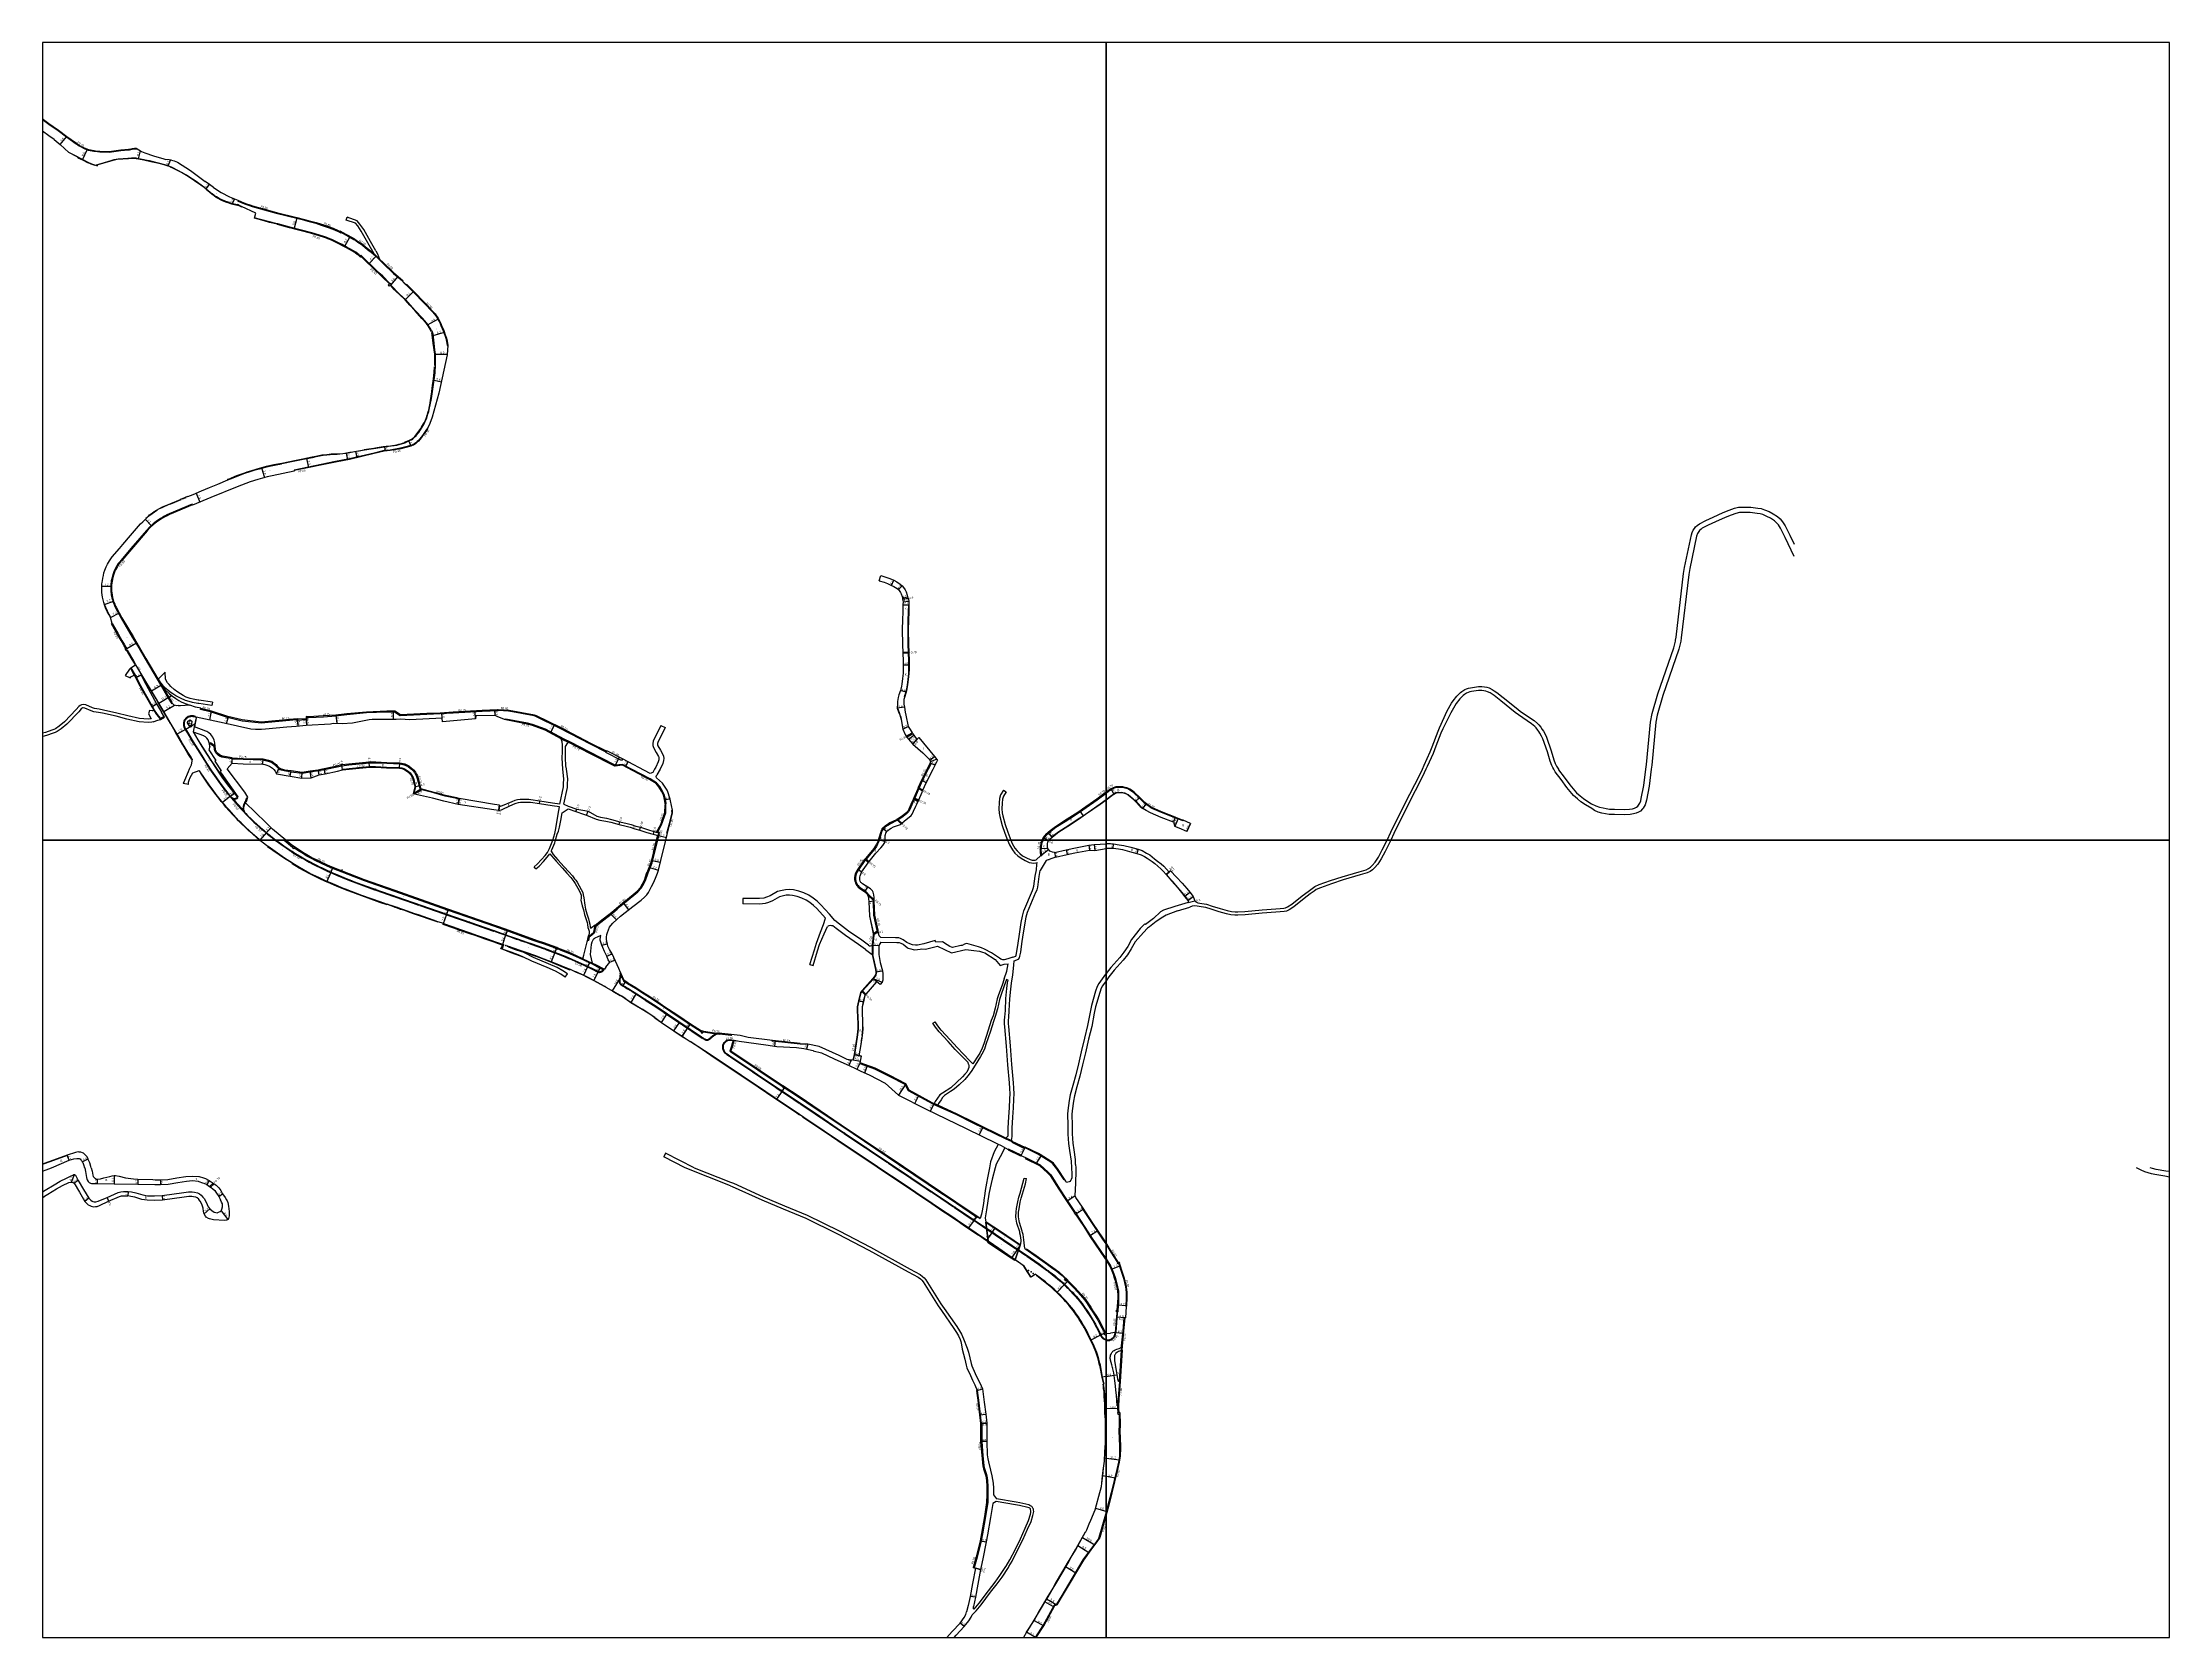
# Model space of a CAD drawing. Header units: metres. Extents: x -24000 to -21600, y -102000 to -99000.
# Drawn here: x -24000 to -22400, y -101400 to -100200 of the extents above; entities that cross this region are included whole.
import ezdxf

# ---------------------------------------------------------------- set-up
doc = ezdxf.new("R2010")
doc.units = ezdxf.units.M
doc.header["$LTSCALE"] = 2.5
for name, color, linetype in [('側溝・桝', 7, 'Continuous'), ('図郭', 7, 'Continuous'), ('幅員', 7, 'Continuous'), ('植栽', 7, 'Continuous'), ('歩道・分離帯・安全施設', 7, 'Continuous'), ('舗装', 7, 'Continuous'), ('道路', 7, 'Continuous')]:
    doc.layers.add(name, color=color, linetype=linetype)
doc.styles.get("Standard").update_dxf_attribs({"font": ''})
doc.styles.add('YOKO_DECO', font='')
doc.styles.get('Standard').set_extended_font_data('@MS PGothic')
doc.styles.get('YOKO_DECO').set_extended_font_data('MS PGothic')

# ---------------------------------------------------------------- blocks, each defined once
blk = doc.blocks.new('223900')
blk.add_lwpolyline([(-0.2, -0.4), (-0.4, -0.3), (-0.5, -0.3), (-0.5, -0.2), (-0.4, 0), (-0.5, 0.2), (-0.5, 0.3), (-0.4, 0.3), (-0.2, 0.4), (0, 0.5), (0, 0.5), (0, 0.5), (0.2, 0.4), (0.4, 0.3), (0.5, 0.3), (0.5, 0.2), (0.4, 0), (0.5, -0.2), (0.5, -0.3), (0.4, -0.3), (0.2, -0.4), (0, -0.5), (0, -0.5), (0, -0.5)], close=True)

msp = doc.modelspace()

# ---------------------------------------------------------------- linework, layer by layer
at = {"layer": '側溝・桝'}
for points in [[(-24000, -100257.7), (-23999.2, -100258.3), (-23995.2, -100261.3), (-23988.3, -100266.3)], [(-23988.3, -100266.3), (-23982.1, -100271), (-23974.7, -100276.2)], [(-23974.7, -100276.2), (-23974.5, -100276.3), (-23972.5, -100277.7), (-23970.9, -100278.5), (-23969.2, -100279.4)], [(-23969.2, -100279.4), (-23966.4, -100280.7), (-23965.6, -100281), (-23964.2, -100281.2)], [(-23964.2, -100281.2), (-23964, -100281.3), (-23961.3, -100281.7)], [(-23960.3, -100281.8), (-23957, -100282.2), (-23950, -100282.4), (-23941.1, -100281.2), (-23935.4, -100280.8), (-23934.5, -100280.7), (-23932.5, -100280.2), (-23930.9, -100279.9), (-23928.8, -100279.9)], [(-23853.1, -100318.6), (-23853.3, -100319.1), (-23850.6, -100320.3), (-23847.4, -100321.6), (-23844.3, -100322.7), (-23842.3, -100323.4), (-23824.3, -100328.4), (-23808.8, -100332.2), (-23802.7, -100333.7)], [(-23801.9, -100334), (-23800.4, -100334.4), (-23794.3, -100336), (-23790.4, -100337.3), (-23785.9, -100338.8), (-23781.7, -100340.3), (-23778, -100341.8), (-23776.3, -100342.7)], [(-23761, -100360.5), (-23762, -100359.6), (-23762.8, -100359), (-23764.4, -100357.8), (-23768.8, -100355.2), (-23771.6, -100353.7), (-23774.6, -100352), (-23775.7, -100351.4), (-23776.8, -100350.9), (-23780.8, -100348.9), (-23782.5, -100348.2), (-23785.1, -100347.1), (-23786.2, -100346.7), (-23788.5, -100345.9), (-23797.4, -100343.2), (-23814, -100338.8), (-23823.1, -100336.3), (-23823.2, -100336.8)], [(-23775.4, -100343), (-23770.7, -100345.5), (-23765.7, -100348.2), (-23764, -100349.3), (-23762.8, -100350.1), (-23761.5, -100350.9), (-23759.4, -100352.4), (-23757.3, -100354.2), (-23754.2, -100356.6), (-23752.9, -100357.7), (-23749.6, -100360.6), (-23743.9, -100366.1), (-23736.1, -100373.7), (-23729.3, -100379.4)], [(-23738.8, -100381.2), (-23744.1, -100375.9), (-23746.1, -100374), (-23748.9, -100371.3), (-23759, -100361.6), (-23760, -100360.5)], [(-23750.5, -100359.1), (-23749.2, -100360.2), (-23746.4, -100362.9)], [(-23726.5, -100382.3), (-23721.7, -100387.1), (-23712.3, -100396.7), (-23706.9, -100402.3), (-23705.1, -100404.4), (-23704.2, -100405.6), (-23703, -100407.6), (-23701.7, -100409.8), (-23701, -100411.5), (-23700.3, -100413), (-23698.6, -100416.8), (-23697.4, -100420.1), (-23696.7, -100422.5), (-23696.2, -100424.9), (-23695.7, -100427.9), (-23695.2, -100427.8)], [(-23710.3, -100490.3), (-23710.5, -100490.1), (-23711.1, -100491.1), (-23712.7, -100493.4), (-23713.7, -100494.8), (-23715.2, -100496.8), (-23716.2, -100498.2), (-23717.2, -100499.4), (-23718.2, -100500.3), (-23719.1, -100501.2), (-23720.2, -100502), (-23721.1, -100502.4), (-23722, -100502.9)], [(-23726.8, -100504.3), (-23730.6, -100505.3), (-23738.6, -100506.6), (-23743, -100507), (-23750.6, -100508.9), (-23769.1, -100513.2), (-23779.6, -100515.3), (-23810.7, -100521.7), (-23810.7, -100522.1)], [(-23722, -100502.9), (-23723.1, -100503.3), (-23726.8, -100504.3)], [(-23887.3, -100547.9), (-23887.5, -100547.3), (-23904.8, -100554.6), (-23906.4, -100555.4), (-23908.2, -100556.3), (-23909.5, -100557), (-23911.3, -100558), (-23914.6, -100560.4), (-23916.9, -100562.2), (-23919.4, -100564.5), (-23921.8, -100567.1), (-23933.5, -100580.7), (-23940.9, -100589.4), (-23941.9, -100590.6), (-23943, -100592), (-23944.2, -100593.8), (-23945.6, -100596.5), (-23946.1, -100597.6), (-23946.9, -100599.7), (-23947.7, -100602.5), (-23948.3, -100605.1), (-23948.7, -100607.9), (-23948.7, -100609.7), (-23948.6, -100612.6), (-23948.3, -100615.6), (-23947.9, -100617.8), (-23947.4, -100619.4), (-23946.8, -100621.4), (-23946.2, -100622.8), (-23945.6, -100624.3), (-23945.1, -100625.2), (-23940.8, -100633.2), (-23932.5, -100647.3), (-23927.6, -100655.5), (-23922.8, -100663.8), (-23913.8, -100679), (-23912, -100682), (-23909.7, -100685.8), (-23909, -100685.4)], [(-23947.7, -100637.1), (-23943.1, -100645), (-23940.3, -100649.8), (-23938.3, -100653.2), (-23937.4, -100654.8), (-23936.9, -100655.6)], [(-23933.9, -100670.7), (-23931, -100675.9)], [(-23933.5, -100670.4), (-23929.3, -100677.8), (-23927.2, -100682), (-23916.2, -100701.6)], [(-23352.9, -100658.7), (-23348.4, -100658.6)], [(-23352.9, -100659.4), (-23348.4, -100659.3)], [(-23913.1, -100679), (-23911.1, -100682.2)], [(-23909.7, -100685.8), (-23905.4, -100693.2), (-23903.2, -100696.9), (-23902.9, -100697.4), (-23902.5, -100697.1)], [(-23916.5, -100702.1), (-23914.2, -100705.5)], [(-23908.5, -100707.1), (-23911.1, -100708.7), (-23913.6, -100705.5), (-23916.2, -100701.6)], [(-23657.2, -100702.8), (-23669.4, -100703.3), (-23691, -100704.6), (-23701, -100705.2), (-23710.9, -100705.6), (-23730.9, -100706.5), (-23735.2, -100703.7), (-23740.9, -100703.7), (-23756.2, -100704.4), (-23771, -100705.8), (-23779.3, -100706.8), (-23788.7, -100707.5), (-23799.6, -100708.1), (-23801.1, -100708), (-23801.1, -100709.5), (-23808.9, -100710), (-23809, -100709.5), (-23835.6, -100712.1), (-23849.9, -100710.5), (-23860.8, -100707.8), (-23873, -100703.7), (-23881.1, -100701.8), (-23880.9, -100701.1)], [(-23657.7, -100702.1), (-23657.3, -100702)], [(-23657.3, -100702), (-23657.2, -100702.8)], [(-23657.3, -100702.4), (-23649.3, -100702.9), (-23649.3, -100702.4)], [(-23576, -100733.8), (-23587.9, -100727.8), (-23610.6, -100716), (-23628.8, -100707.2), (-23630.2, -100706.7), (-23649.2, -100703.1), (-23649.8, -100702.9)], [(-23914.2, -100705.5), (-23914, -100705.8), (-23911.2, -100709.4)], [(-23884.9, -100707), (-23886.5, -100706.7), (-23887.3, -100706.7), (-23888, -100706.7), (-23888.7, -100706.7), (-23889.4, -100706.9), (-23890.1, -100707), (-23890.6, -100707.2), (-23891.2, -100707.5), (-23891.7, -100707.9), (-23892.1, -100708.3), (-23892.5, -100708.7), (-23892.7, -100709), (-23893.1, -100709.5), (-23893.4, -100709.9), (-23893.6, -100710.4), (-23893.8, -100711), (-23893.9, -100711.5), (-23894, -100711.9), (-23894, -100712.4), (-23894, -100713), (-23894, -100713.5), (-23893.9, -100714), (-23893.8, -100714.4), (-23893.6, -100715), (-23893.5, -100715.3), (-23892.9, -100716.5), (-23891, -100719.7), (-23890.9, -100719.6)], [(-23890.6, -100719.5), (-23890.9, -100719.6), (-23890.6, -100720.2), (-23886.9, -100726.4), (-23881.7, -100734.7), (-23876.9, -100742.3), (-23873.1, -100748.1), (-23869.3, -100753.5), (-23865.8, -100758.5), (-23862.6, -100762.8), (-23860.9, -100764.9), (-23860.2, -100765.7), (-23857.8, -100768.6), (-23854.7, -100772.2), (-23853.3, -100773.8), (-23850.6, -100776.7), (-23848.4, -100779.1), (-23847.3, -100780.2), (-23845.9, -100781.7), (-23843.1, -100784.5), (-23841, -100786.5), (-23839.3, -100788), (-23836.2, -100790.8), (-23833.6, -100793.1), (-23830.7, -100795.5), (-23828.8, -100797), (-23827.1, -100798.4), (-23825, -100800)], [(-23884.9, -100707), (-23884.6, -100707.6)], [(-23530.9, -100772.4), (-23531.3, -100769.5), (-23532.3, -100765.8), (-23533.8, -100762.8), (-23535.7, -100759.7), (-23538.1, -100757.1), (-23543, -100753.9), (-23563.6, -100743.1), (-23569.3, -100743.7), (-23588.9, -100733.7), (-23602.9, -100726.5), (-23607.7, -100724.1), (-23621.6, -100716.7), (-23631.3, -100713.1), (-23635.1, -100712.2), (-23651.4, -100709.1)], [(-23651.4, -100709.1), (-23651.4, -100709.4)], [(-23350.3, -100721.9), (-23345.7, -100719.4)], [(-23870.4, -100732.8), (-23870.6, -100731.7), (-23870.9, -100729.7), (-23874.3, -100727.4)], [(-23870.2, -100729.3), (-23873.7, -100726.9)], [(-23857.4, -100739), (-23865, -100737.7), (-23866.9, -100736.8), (-23867.6, -100736.4), (-23868.9, -100735.2), (-23869.7, -100734.3), (-23870.4, -100732.8)], [(-23575.7, -100733.2), (-23576.2, -100734.1)], [(-23564.4, -100740.1), (-23576.2, -100734.1)], [(-23349.9, -100722.6), (-23345.2, -100720.1)], [(-23857.4, -100739), (-23849.1, -100739.3), (-23834.2, -100739.8), (-23832.2, -100740.1), (-23830.3, -100740.6), (-23828.7, -100741.1), (-23827.8, -100741.5), (-23826.7, -100742.2), (-23825.4, -100743.3), (-23825, -100743.7), (-23823.9, -100744.8), (-23822.5, -100746.3), (-23821.7, -100746.7)], [(-23821.7, -100746.7), (-23820.4, -100747.3), (-23818.2, -100747.8), (-23813, -100748.6), (-23804.7, -100749.7), (-23798.6, -100748.6), (-23792.4, -100747.8), (-23788, -100746.9), (-23786.9, -100746.7)], [(-23787, -100746.7), (-23778.4, -100744.9), (-23774.8, -100744.1), (-23769.6, -100743.5), (-23754.1, -100741.9), (-23751.9, -100741.9), (-23749.4, -100742), (-23741.1, -100742.3), (-23731.3, -100742.6), (-23729, -100743.1), (-23727.9, -100743.4), (-23726.6, -100743.9), (-23724.9, -100744.8), (-23723.1, -100746.1), (-23722.5, -100746.7)], [(-23774.4, -100747.3), (-23774.5, -100746.8), (-23773.5, -100746.7)], [(-23773.6, -100746.7), (-23769.3, -100746.2), (-23754.2, -100744.6), (-23751.9, -100744.6), (-23749.5, -100744.8), (-23741.2, -100745.1), (-23731.3, -100745.5), (-23729.6, -100745.8), (-23728.3, -100746.2), (-23727.2, -100746.7)], [(-23727.2, -100746.7), (-23726.4, -100747.1), (-23724.9, -100748.2), (-23723.5, -100749.5), (-23722.4, -100750.9), (-23721.6, -100752.2), (-23721.3, -100753), (-23720.8, -100754.6), (-23719.9, -100758.3), (-23719.4, -100760), (-23720.7, -100764.9)], [(-23722.5, -100746.7), (-23721.5, -100747.7), (-23720.2, -100749.3), (-23719.2, -100751), (-23718.7, -100752.1), (-23718.1, -100753.8), (-23716.8, -100759.3), (-23716.3, -100761.6), (-23716.1, -100762.3), (-23715.4, -100761.9)], [(-23563.8, -100739), (-23564.4, -100740.1)], [(-23333.8, -100746.7), (-23338.3, -100755.4), (-23340.6, -100760.8), (-23340.6, -100760.8), (-23340.9, -100761.5), (-23341, -100761.7), (-23343.9, -100768.5), (-23344.2, -100769.1), (-23344.5, -100769.7), (-23346.1, -100773.5), (-23347.6, -100777), (-23348.4, -100778.5), (-23349.1, -100779.4), (-23350.1, -100780.3), (-23352.7, -100782.3), (-23355.1, -100784.1), (-23356.3, -100784.8), (-23356.9, -100785.2), (-23357.1, -100785.3), (-23357.3, -100785.4), (-23362, -100787.8), (-23362.9, -100788.3), (-23365.8, -100790.2), (-23367.5, -100791.5), (-23367.9, -100792.1), (-23368.4, -100792.8), (-23368.6, -100793.3), (-23368.9, -100794.1), (-23370.4, -100799.5), (-23370.6, -100800)], [(-23331.5, -100742.4), (-23333.8, -100746.7)], [(-23332.2, -100742), (-23331.5, -100742.4)], [(-23716.1, -100762.3), (-23720.7, -100764.9), (-23721.3, -100765.3)], [(-23714.6, -100762.2), (-23720.3, -100765.4)], [(-23686.6, -100768.7), (-23688.3, -100768.4), (-23696.9, -100766.5), (-23705.5, -100764.2), (-23715.5, -100761.4)], [(-23340.9, -100761.5), (-23338, -100763)], [(-23340.6, -100760.8), (-23337.7, -100762.4)], [(-23200, -100765), (-23206.6, -100770), (-23217.4, -100777.5), (-23219.3, -100778.8), (-23222.9, -100781.2), (-23230.7, -100786.3), (-23237.7, -100790.6), (-23241.5, -100793.5), (-23243.1, -100794.9), (-23245, -100796.5), (-23245.7, -100797.3), (-23246.6, -100798.4), (-23247.3, -100800)], [(-23195.8, -100762.2), (-23197.8, -100763.3), (-23200, -100765)], [(-23196.2, -100761.6), (-23195.8, -100762.2)], [(-23142.2, -100785.6), (-23142.7, -100785.4), (-23145.9, -100784.2), (-23148.1, -100783.3), (-23157.1, -100779.8), (-23164.7, -100776.6), (-23166.2, -100775.8), (-23167.6, -100774.9), (-23169.9, -100773.2), (-23171.1, -100772.3), (-23175, -100768.4), (-23179.1, -100764.5), (-23181.2, -100762.9), (-23182.3, -100762.2), (-23183.7, -100761.5), (-23184.5, -100761.2), (-23185.7, -100760.9), (-23187.3, -100760.6), (-23188, -100760.5), (-23190, -100760.4), (-23191.1, -100760.5), (-23192.3, -100760.6), (-23193.2, -100760.8), (-23194.3, -100761.2), (-23195.9, -100762)], [(-23857.4, -100768.3), (-23854.3, -100771.9), (-23852.9, -100773.4), (-23850.2, -100776.4), (-23848.2, -100778.6)], [(-23856.6, -100769.2), (-23856.5, -100769.2), (-23856.2, -100769.3), (-23855.8, -100769.3), (-23855.4, -100769.3), (-23855, -100769.2), (-23854.6, -100769.1), (-23854.3, -100769), (-23853.9, -100768.8), (-23853.6, -100768.7), (-23853.3, -100768.6), (-23853, -100768.4), (-23853.4, -100768)], [(-23847.6, -100771.8), (-23848.1, -100771.6), (-23848.3, -100772.5), (-23848.7, -100773.6), (-23849.1, -100774.8), (-23849.2, -100775.4), (-23849.2, -100776), (-23849.2, -100776.6), (-23849.2, -100777.2), (-23849.1, -100777.6)], [(-23535.8, -100794.3), (-23537.2, -100793.9), (-23534.3, -100788.6), (-23531.1, -100779.5), (-23531, -100773.9)], [(-23531.4, -100773.9), (-23531, -100773.9)], [(-23531, -100773.9), (-23530.9, -100772.4)], [(-23530.3, -100794.8), (-23528.7, -100788.5), (-23526.4, -100779.7), (-23526.6, -100777.7)], [(-23526.6, -100777.7), (-23526.2, -100777.6)], [(-23344.2, -100769.1), (-23341.1, -100770.5)], [(-23343.9, -100768.5), (-23340.9, -100769.9)], [(-23825, -100800), (-23824.9, -100800.1), (-23822.6, -100801.8), (-23819.7, -100803.8), (-23816.8, -100805.8), (-23814.1, -100807.7), (-23813.9, -100807.5)], [(-23539.4, -100808.8), (-23537.2, -100800)], [(-23537.3, -100797), (-23537, -100797.1), (-23536.5, -100794.8), (-23538.3, -100794.3)], [(-23537.2, -100800), (-23537, -100799.2), (-23535.8, -100794.3)], [(-23530.3, -100794.8), (-23529.9, -100794.9)], [(-23370.6, -100800), (-23370.9, -100800.9), (-23371.8, -100803.1), (-23372.7, -100804.8), (-23373.2, -100805.6), (-23374.2, -100806.9), (-23380.5, -100814.4), (-23380.9, -100814.9), (-23380.9, -100814.9), (-23381.4, -100815.4), (-23386.2, -100822.4), (-23387.3, -100824.3), (-23388, -100825.7), (-23388.3, -100826.7), (-23388.5, -100828.2), (-23388.5, -100829), (-23388.4, -100830), (-23388.2, -100830.7), (-23388.1, -100831.1), (-23387.7, -100832.2), (-23387.1, -100833.5), (-23386.5, -100834.3), (-23385.9, -100834.9)], [(-23356.9, -100785.2), (-23354.2, -100787.9)], [(-23356.3, -100784.8), (-23353.7, -100787.4)], [(-23247.3, -100800), (-23247.3, -100800), (-23247.7, -100801), (-23248.2, -100802.2), (-23248.4, -100802.9), (-23248.8, -100805.1), (-23248.8, -100806), (-23248.8, -100806.5), (-23248.9, -100807.9), (-23248.8, -100809.5), (-23248.5, -100810.7), (-23248.3, -100811.6)], [(-23142.2, -100785.6), (-23142, -100785.2)], [(-23814.1, -100807.7), (-23814.2, -100807.9), (-23812.5, -100809), (-23810.4, -100810.3), (-23808.7, -100811.4), (-23806.5, -100812.7), (-23804.9, -100813.6)], [(-23613.5, -100881.7), (-23616.9, -100880.4), (-23623.2, -100878.1), (-23627.1, -100876.8), (-23630.8, -100875.5), (-23652.1, -100867.8), (-23665.6, -100863.1), (-23695.3, -100852.8), (-23735.1, -100838.8), (-23757.9, -100830.7), (-23782.4, -100821.2), (-23785.9, -100819.6), (-23790.6, -100817.4), (-23794.3, -100815.6), (-23797.6, -100813.9), (-23801.6, -100811.8), (-23804.5, -100810), (-23807.2, -100808.3), (-23810.2, -100806.3), (-23810.5, -100806.1)], [(-23804.3, -100813.9), (-23802, -100815.2), (-23799.4, -100816.6), (-23796.1, -100818.4), (-23793.6, -100819.7), (-23791.8, -100820.5), (-23790.4, -100821.2), (-23787.9, -100822.4), (-23787.4, -100822.6)], [(-23544.5, -100824.7), (-23541.5, -100817.1), (-23539.4, -100808.8)], [(-23380.9, -100814.9), (-23378.7, -100816.7)], [(-23380.5, -100814.4), (-23378.2, -100816.2)], [(-23249, -100811.7), (-23248.3, -100811.6)], [(-23786.8, -100822.9), (-23785.4, -100823.6), (-23783.3, -100824.5), (-23778.8, -100826.5), (-23771.7, -100829.4), (-23769, -100830.4), (-23768.6, -100830.6)], [(-23767.9, -100830.9), (-23766.3, -100831.5), (-23750.3, -100837.4), (-23749.9, -100837.5)], [(-23584.8, -100869.7), (-23583.6, -100864.6), (-23577.7, -100860.1), (-23571.2, -100855.1), (-23567.8, -100852.1), (-23565.9, -100850.4), (-23561, -100846.3), (-23552.1, -100839), (-23549.7, -100836.2), (-23548, -100833.5), (-23546.4, -100830.5), (-23544.5, -100824.8)], [(-23749.3, -100837.8), (-23735.8, -100842.5)], [(-23735.1, -100842.7), (-23721.2, -100847.5), (-23717.1, -100849)], [(-23385.9, -100834.9), (-23384.9, -100835.8), (-23381, -100838.6), (-23379.9, -100839.5), (-23379.1, -100840.3), (-23378.9, -100840.8)], [(-23374.4, -100845), (-23378.9, -100840.8), (-23379.3, -100841.3)], [(-23374.4, -100845), (-23375, -100845.4), (-23379.3, -100841.3)], [(-23372.1, -100868.3), (-23372.2, -100868), (-23374.6, -100856.6), (-23375, -100846.2), (-23375, -100845.4)], [(-23716.3, -100849.2), (-23698.1, -100855.5)], [(-23698.4, -100862.9), (-23691.1, -100865.4), (-23685.5, -100867.4), (-23678.3, -100869.9), (-23673.6, -100871.6), (-23666.9, -100873.9), (-23660, -100876.3), (-23656.9, -100877.3), (-23653.2, -100878.6), (-23654.3, -100882)], [(-23697.5, -100855.8), (-23683.6, -100860.6), (-23679.2, -100862.1)], [(-23678.6, -100862.3), (-23660.7, -100868.5), (-23660.4, -100868.7)], [(-23659.6, -100868.9), (-23648.7, -100872.7), (-23643.7, -100874.5), (-23641.5, -100875.2)], [(-23640.8, -100875.5), (-23635.8, -100877.2), (-23632.6, -100878.4), (-23627.7, -100880.1), (-23622.6, -100882)], [(-23589.1, -100875.7), (-23589.6, -100875.6), (-23589, -100872.5), (-23585.4, -100869.4), (-23584.4, -100864.1)], [(-23589.1, -100875.7), (-23588.5, -100872.8), (-23588, -100872.4)], [(-23588, -100872.4), (-23585, -100869.9)], [(-23585, -100869.9), (-23584.8, -100869.7)], [(-23375.9, -100879.1), (-23376, -100886.2)], [(-23375.4, -100879.1), (-23375.5, -100886.2)], [(-23374.7, -100871), (-23374.7, -100871.4), (-23375, -100874), (-23375.4, -100879.1)], [(-23375.2, -100871.4), (-23374.7, -100871), (-23371.3, -100868.6)], [(-23375.1, -100870.5), (-23375, -100870.4), (-23372.1, -100868.3)], [(-23621.9, -100882.2), (-23620.9, -100882.6), (-23616.2, -100884.3), (-23612.2, -100885.9), (-23607.1, -100887.9), (-23603.9, -100889.3)], [(-23578.7, -100897.4), (-23582.3, -100895.6), (-23586.4, -100893.5), (-23592.4, -100890.6), (-23598.7, -100887.7), (-23604.7, -100885.2), (-23608.6, -100883.6), (-23612.7, -100882)], [(-23603.3, -100889.5), (-23602.1, -100890), (-23592.4, -100894.4), (-23586.5, -100897.2), (-23582.7, -100899.1)], [(-23593.5, -100889.3), (-23586.6, -100892.6)], [(-23389.9, -100965.4), (-23389, -100961.5), (-23387.6, -100953.3), (-23386.9, -100948.3), (-23386.7, -100946.7), (-23386.2, -100942.2), (-23386.3, -100938.3), (-23386.6, -100928.2), (-23386.7, -100925.5), (-23385.7, -100921), (-23384.3, -100915.1), (-23383.5, -100914.2), (-23383.1, -100913.6), (-23375, -100904.5), (-23373.3, -100902.5), (-23372.8, -100901.6), (-23372.6, -100900.3), (-23372.6, -100899.1), (-23372.9, -100897.3), (-23375.5, -100886.2)], [(-23582.1, -100899.4), (-23581.9, -100899.5), (-23581.4, -100899.6), (-23581.1, -100899.6), (-23580.7, -100899.5), (-23580.3, -100899.5), (-23579.9, -100899.4), (-23579.6, -100899.2), (-23579.3, -100899.1), (-23579.1, -100899), (-23578.8, -100898.9), (-23578.6, -100898.7), (-23578.4, -100898.5), (-23578.1, -100898.2), (-23577.9, -100897.9)], [(-23565.4, -100900.4), (-23565.6, -100902.6), (-23565.6, -100903), (-23565.7, -100903.5), (-23565.8, -100903.8), (-23566.1, -100904.3), (-23566.2, -100904.7), (-23566.3, -100905.2), (-23566.3, -100905.6), (-23566.3, -100906.2), (-23566.2, -100906.7), (-23566.1, -100907.2), (-23565.9, -100907.6), (-23565.7, -100908), (-23565.4, -100908.4), (-23565, -100908.8), (-23563.3, -100909.9), (-23562.6, -100910.3)], [(-23565.1, -100899.8), (-23565.6, -100900), (-23564.2, -100903.1), (-23562.9, -100905.9), (-23559.9, -100907.9), (-23554, -100911.5)], [(-23562, -100910.7), (-23559.9, -100912), (-23556.4, -100914.1), (-23551.8, -100917), (-23547.4, -100919.8), (-23547.2, -100920)], [(-23554, -100911.5), (-23548.6, -100914.9), (-23545.5, -100916.9), (-23541.3, -100919.6), (-23536.6, -100922.8), (-23532.8, -100925.3), (-23522.5, -100932.3)], [(-23546.6, -100920.4), (-23538.7, -100925.6), (-23533.2, -100929.3)], [(-23383.5, -100914.2), (-23381.1, -100916.4), (-23381, -100916.6)], [(-23383.1, -100913.6), (-23380.6, -100915.9), (-23380.5, -100916)], [(-23532.6, -100929.7), (-23521.6, -100937), (-23519.1, -100938.7)], [(-23522.5, -100932.3), (-23512.9, -100938.8), (-23504.6, -100944.1)], [(-23518.5, -100939.1), (-23504.6, -100948.5), (-23503.8, -100949)], [(-23504.6, -100944.1), (-23504.5, -100944.2), (-23504.4, -100944.2)], [(-23503.2, -100949.4), (-23502.4, -100949.9), (-23502, -100950.2), (-23501.5, -100950.4), (-23501, -100950.5), (-23500.5, -100950.6), (-23500, -100950.6), (-23499.4, -100950.5), (-23499.1, -100950.4), (-23498.8, -100950.3), (-23498.5, -100950.1), (-23498.1, -100949.9), (-23497.7, -100949.6), (-23497.3, -100949.3), (-23497, -100948.9), (-23496.7, -100948.7), (-23496.6, -100948.5), (-23496.3, -100948.2), (-23496, -100948), (-23495.7, -100947.8), (-23495.5, -100947.6), (-23495.2, -100947.5), (-23494.7, -100947.1), (-23492.4, -100945.8)], [(-23503.1, -100944.4), (-23494.7, -100945.5), (-23490.5, -100946)], [(-23491.3, -100945.4), (-23490.5, -100946)], [(-23481.7, -100947), (-23482.1, -100947), (-23490.5, -100946)], [(-23484.9, -100950.6), (-23486.1, -100951.4), (-23486.8, -100952), (-23487.5, -100952.7), (-23488, -100953.3), (-23488.2, -100953.8), (-23488.4, -100954.5), (-23488.5, -100955), (-23488.5, -100955.6), (-23488.5, -100956.3), (-23488.4, -100956.9), (-23488.2, -100957.5), (-23488, -100958.2), (-23487.7, -100958.9), (-23487.4, -100959.4), (-23487.1, -100959.9), (-23486.7, -100960.3), (-23486.2, -100960.7), (-23485.8, -100961), (-23485.3, -100961.4), (-23484.6, -100961.8)], [(-23484.9, -100950.6), (-23483.9, -100950.4), (-23482.7, -100950.2), (-23481.5, -100950.3), (-23480.3, -100950.5)], [(-23484.9, -100950.6), (-23484.5, -100950.9)], [(-23481.3, -100953.6), (-23482.9, -100958.8), (-23462, -100972.8), (-23442.9, -100985.7)], [(-23481.7, -100947), (-23481.7, -100946.5)], [(-23481.3, -100953.6), (-23480.3, -100950.5)], [(-23481.3, -100953.6), (-23480.8, -100954)], [(-23480.3, -100950.5), (-23479.8, -100950.6)], [(-23451.2, -100951.4), (-23451.1, -100950.8)], [(-23430.1, -100953.7), (-23451, -100951.4), (-23451.2, -100951.4)], [(-23484, -100962.3), (-23482.2, -100963.5), (-23475.5, -100968), (-23466.5, -100974)], [(-23465.9, -100974.4), (-23462.4, -100976.7), (-23448.6, -100986)], [(-23390.4, -100965.3), (-23389.9, -100965.4)], [(-23384.7, -100967.7), (-23384.9, -100968.3)], [(-23270.6, -101027), (-23275.1, -101025.2), (-23299.9, -101013), (-23312.1, -101006.8), (-23327.9, -100999.7), (-23330.5, -100998.4), (-23333.2, -100997), (-23348.5, -100988.8), (-23351.1, -100983.9), (-23362.8, -100977.9), (-23373.9, -100972.3), (-23384.9, -100968.3)], [(-23448, -100986.4), (-23438.8, -100992.6), (-23430.7, -100998.1)], [(-23442.1, -100986.1), (-23432.9, -100992.2), (-23417.2, -101002.8), (-23390.2, -101020.9), (-23356.2, -101043.8), (-23333.8, -101059), (-23323.4, -101066)], [(-23430.1, -100998.5), (-23418.9, -101006), (-23414.1, -101009.2)], [(-23326.6, -100999.6), (-23327.6, -100999.1), (-23329.3, -100998.3)], [(-23413.5, -101009.6), (-23402.5, -101017), (-23397.5, -101020.4)], [(-23396.9, -101020.8), (-23381, -101031.5)], [(-23380.4, -101031.9), (-23378.1, -101033.4), (-23364.3, -101042.7)], [(-23271.1, -101026.1), (-23274.9, -101024.6), (-23275.3, -101024.4)], [(-23249.9, -101037.1), (-23251.2, -101036.4), (-23260.9, -101031.6)], [(-23260.6, -101039), (-23249.5, -101044.5)], [(-23249.9, -101037.1), (-23249.6, -101036.6)], [(-23231.5, -101055.7), (-23236.9, -101047.5), (-23240, -101043.6), (-23241.6, -101042.4), (-23249.9, -101037.1)], [(-23363.7, -101043.1), (-23357, -101047.6), (-23347.8, -101053.8)], [(-23347.2, -101054.2), (-23340.1, -101058.9), (-23331.2, -101064.9)], [(-23249.5, -101044.5), (-23243.5, -101049.9), (-23241.5, -101052), (-23235, -101062.4), (-23229.7, -101070.4), (-23223.2, -101080.2)], [(-23231.5, -101055.7), (-23231, -101055.3)], [(-23874.3, -101060.8), (-23871.6, -101058.2)], [(-23873.7, -101061.2), (-23871, -101058.6)], [(-23330.6, -101065.3), (-23318.7, -101073.3), (-23314.6, -101076.1)], [(-23322.6, -101066.5), (-23312.4, -101073.3), (-23298.1, -101083.1)], [(-23314, -101076.5), (-23299.8, -101086)], [(-23299.2, -101086.4), (-23296.9, -101087.9), (-23289.7, -101092.8), (-23270.9, -101105.5), (-23265.3, -101109.2), (-23262.6, -101111), (-23260.2, -101112.6)], [(-23222.5, -101081.3), (-23216.3, -101090.5), (-23211.3, -101098.2), (-23200.2, -101114.8), (-23200, -101115.1)], [(-23200, -101103.9), (-23202.3, -101100.3), (-23210.2, -101088.5), (-23218.2, -101076.5), (-23218.3, -101076.4), (-23217.8, -101076.2)], [(-23191.2, -101118), (-23196.2, -101110.1), (-23200, -101103.9)], [(-23259.6, -101113.1), (-23257.1, -101114.8), (-23250.6, -101119.3), (-23244.7, -101123.6), (-23243.9, -101124.3)], [(-23200, -101115.1), (-23197.1, -101119.6), (-23197.1, -101119.6)], [(-23184.8, -101151.1), (-23184.7, -101144.5), (-23184.7, -101140.5), (-23184.9, -101138.3), (-23185.1, -101136.2), (-23185.8, -101133), (-23186.6, -101130), (-23187.5, -101126.9), (-23190.4, -101118.7)], [(-23243.3, -101124.7), (-23238.9, -101128.1), (-23236.7, -101129.9), (-23234.8, -101131.6), (-23232.5, -101133.7), (-23229.7, -101136.4), (-23228.8, -101137.2)], [(-23230, -101131.2), (-23228.4, -101132.7), (-23227, -101134.1), (-23224.1, -101137), (-23221.3, -101140.1), (-23219.2, -101142.4), (-23216, -101146.2), (-23214.2, -101148.7), (-23212.1, -101151.9), (-23209.9, -101155.3), (-23208.2, -101157.9), (-23206.1, -101161.3), (-23204.1, -101165.2), (-23202, -101169.2), (-23201.3, -101171.2)], [(-23196.6, -101120.5), (-23196.1, -101121.3), (-23195, -101124), (-23194.1, -101126.4), (-23193.2, -101129.1), (-23192.4, -101131.9), (-23191.3, -101136.3), (-23190.7, -101139.4), (-23190.5, -101142.2), (-23190.5, -101144.4), (-23190.7, -101147.7), (-23191.2, -101153.9)], [(-23228.3, -101137.8), (-23227.2, -101138.9), (-23224.1, -101142.2), (-23222.9, -101143.5), (-23221.4, -101145.3), (-23219.8, -101147.2), (-23218.4, -101149), (-23217, -101151), (-23216, -101152.4)], [(-23215.6, -101153), (-23214.8, -101154.1), (-23213.8, -101155.5), (-23212.2, -101158.1), (-23210, -101161.6), (-23208.3, -101164.6), (-23207.1, -101166.9), (-23205.4, -101170.2), (-23204.9, -101171.3)], [(-23191.4, -101155), (-23191.5, -101156.1), (-23192.6, -101170.4)], [(-23188.4, -101184.1), (-23188.3, -101180.7), (-23187.2, -101169.2), (-23186.3, -101159.5), (-23185.7, -101159.6)], [(-23204.5, -101172), (-23204.1, -101172.9), (-23203.7, -101173.5), (-23203.4, -101174), (-23202.8, -101174.6), (-23202.1, -101175.2), (-23201.4, -101175.6), (-23200.9, -101175.9), (-23200.4, -101176.1), (-23200, -101176.3)], [(-23200, -101171.2), (-23201, -101170.6), (-23201.6, -101171.7), (-23200.2, -101172.5)], [(-23200.2, -101172.5), (-23200, -101172)], [(-23200, -101172), (-23199.6, -101171.4), (-23200, -101171.2)], [(-23200, -101176.3), (-23199.5, -101176.4), (-23199, -101176.5), (-23198.6, -101176.5), (-23197.9, -101176.6), (-23197.6, -101176.5), (-23197.2, -101176.5), (-23196.9, -101176.3), (-23196.1, -101176), (-23195.4, -101175.5), (-23194.5, -101174.8)], [(-23194.5, -101174.8), (-23194.7, -101174.4)], [(-23194.5, -101174.8), (-23193.8, -101174.1), (-23193.4, -101173.5), (-23193.1, -101172.7), (-23192.9, -101172.1), (-23192.6, -101170.6), (-23192.6, -101170.4)], [(-23193, -101170.5), (-23192.6, -101170.4)], [(-23188.4, -101184.1), (-23189.9, -101207.3)], [(-23294.2, -101239), (-23294.9, -101232.4), (-23295.9, -101223.5), (-23297.2, -101214.2), (-23296.9, -101214.1)], [(-23189.9, -101207.3), (-23190.6, -101216.7), (-23191.3, -101225.8), (-23191.3, -101227.8), (-23191, -101230.8)], [(-23293.5, -101239), (-23293.5, -101252.6), (-23292.6, -101263), (-23292.4, -101265.5), (-23291.8, -101270.9), (-23291.5, -101272.8), (-23290, -101277.3), (-23289.4, -101279.8), (-23289.2, -101282.1), (-23288.9, -101286.2), (-23288.8, -101292.9), (-23289, -101298.4), (-23290.6, -101309.1), (-23292.9, -101322), (-23293.9, -101327.4), (-23296.8, -101339.7), (-23298.8, -101346.7)], [(-23293.9, -101239), (-23293.5, -101239)], [(-23190.2, -101232.2), (-23190.1, -101238.5), (-23190.3, -101246.2), (-23190, -101248.5), (-23189.8, -101257.7), (-23189.9, -101263.7), (-23190.7, -101268), (-23191.9, -101273.5), (-23196.1, -101291.2), (-23198.8, -101301.4), (-23200, -101305.6)], [(-23200, -101305.6), (-23205.3, -101324.7), (-23205.6, -101325.2), (-23205.1, -101325.5)], [(-23205.5, -101325.3), (-23207.1, -101327.9), (-23211.7, -101333.7), (-23217.4, -101341.6), (-23233.3, -101368.4)], [(-23298.8, -101346.7), (-23299.1, -101347.6)], [(-23253.1, -101400), (-23253.1, -101400), (-23247.2, -101391), (-23238.7, -101375.5), (-23237.3, -101375)], [(-23233.3, -101368.4), (-23237.3, -101375)]]:
    msp.add_lwpolyline(points, dxfattribs=at)
for points in [[(-23961.3, -100281.9), (-23961.2, -100281.2), (-23960.2, -100281.4), (-23960.3, -100282)], [(-23801.8, -100333.4), (-23802, -100334.2), (-23802.8, -100334), (-23802.6, -100333.2)], [(-23775.5, -100343.2), (-23775.2, -100342.4), (-23776, -100342), (-23776.4, -100342.8)], [(-23761.4, -100360.9), (-23760.6, -100360), (-23760, -100360.5), (-23760.9, -100361.4)], [(-23739.3, -100383.4), (-23737.8, -100381.8), (-23738.6, -100381), (-23740.1, -100382.6)], [(-23936.3, -100656.6), (-23936.9, -100655.6), (-23937.9, -100656.2), (-23937.3, -100657.2)], [(-23810.9, -100806.7), (-23812, -100805.9), (-23811.2, -100804.7), (-23810.1, -100805.5)], [(-23804.1, -100813.5), (-23804.3, -100813.9), (-23804.9, -100813.6), (-23804.7, -100813.1)], [(-23786.6, -100822.5), (-23786.8, -100822.9), (-23787.4, -100822.6), (-23787.2, -100822.2)], [(-23767.7, -100830.5), (-23767.9, -100830.9), (-23768.6, -100830.6), (-23768.4, -100830.2)], [(-23545.3, -100824.5), (-23545.5, -100825.2), (-23544.7, -100825.5), (-23544.5, -100824.8)], [(-23749.8, -100837.1), (-23749.9, -100837.5), (-23749.3, -100837.8), (-23749.1, -100837.3)], [(-23734.9, -100842.2), (-23735.1, -100842.7), (-23735.8, -100842.5), (-23735.6, -100842)], [(-23716.2, -100848.8), (-23716.3, -100849.2), (-23717.1, -100849), (-23716.9, -100848.5)], [(-23697.3, -100855.3), (-23697.5, -100855.8), (-23698.1, -100855.5), (-23698, -100855.1)], [(-23679.1, -100861.7), (-23679.2, -100862.1), (-23678.6, -100862.3), (-23678.5, -100861.9)], [(-23659.5, -100868.5), (-23659.6, -100868.9), (-23660.4, -100868.7), (-23660.2, -100868.2)], [(-23640.6, -100875), (-23640.8, -100875.5), (-23641.5, -100875.2), (-23641.3, -100874.8)], [(-23621.7, -100881.8), (-23621.9, -100882.2), (-23622.6, -100882), (-23622.4, -100881.5)], [(-23613.2, -100881), (-23613.5, -100881.8), (-23612.7, -100882.1), (-23612.4, -100881.3)], [(-23603.1, -100889.1), (-23603.3, -100889.5), (-23603.9, -100889.3), (-23603.7, -100888.8)], [(-23581.8, -100899), (-23582.1, -100899.4), (-23582.7, -100899.1), (-23582.5, -100898.7)], [(-23578.4, -100896.7), (-23578.7, -100897.4), (-23577.8, -100897.9), (-23577.5, -100897.2)], [(-23561.7, -100910.3), (-23562, -100910.7), (-23562.6, -100910.3), (-23562.4, -100909.9)], [(-23546.3, -100920), (-23546.6, -100920.4), (-23547.2, -100920), (-23547, -100919.6)], [(-23532.4, -100929.2), (-23532.6, -100929.7), (-23533.2, -100929.3), (-23533, -100928.8)], [(-23518.3, -100938.7), (-23518.5, -100939.1), (-23519.1, -100938.7), (-23518.9, -100938.3)], [(-23504.3, -100943.7), (-23504.5, -100945.1), (-23503.2, -100945.2), (-23503, -100943.8)], [(-23502.9, -100949), (-23503.2, -100949.4), (-23503.8, -100949), (-23503.5, -100948.6)], [(-23483.7, -100961.9), (-23484, -100962.3), (-23484.6, -100961.8), (-23484.4, -100961.5)], [(-23465.7, -100974), (-23465.9, -100974.4), (-23466.5, -100974), (-23466.3, -100973.6)], [(-23447.8, -100986.1), (-23448, -100986.4), (-23448.6, -100986), (-23448.4, -100985.7)], [(-23442.6, -100985.2), (-23443, -100985.9), (-23442.3, -100986.4), (-23441.8, -100985.6)], [(-23429.9, -100998.1), (-23430.1, -100998.5), (-23430.7, -100998.1), (-23430.5, -100997.7)], [(-23413.3, -101009.2), (-23413.5, -101009.6), (-23414.1, -101009.2), (-23413.9, -101008.8)], [(-23396.6, -101020.4), (-23396.9, -101020.8), (-23397.5, -101020.4), (-23397.2, -101020)], [(-23380.1, -101031.5), (-23380.4, -101031.9), (-23381, -101031.5), (-23380.7, -101031.1)], [(-23363.5, -101042.7), (-23363.7, -101043.1), (-23364.3, -101042.7), (-23364.1, -101042.3)], [(-23346.9, -101053.8), (-23347.2, -101054.2), (-23347.8, -101053.8), (-23347.5, -101053.4)], [(-23330.4, -101064.9), (-23330.6, -101065.3), (-23331.2, -101064.9), (-23331, -101064.5)], [(-23323.5, -101066.1), (-23323.1, -101065.6), (-23322.4, -101066.1), (-23322.7, -101066.6)], [(-23313.7, -101076.1), (-23314, -101076.5), (-23314.6, -101076.1), (-23314.4, -101075.7)], [(-23298.9, -101086), (-23299.2, -101086.4), (-23299.8, -101086), (-23299.6, -101085.6)], [(-23298.4, -101083.5), (-23297.9, -101082.7), (-23297, -101083.3), (-23297.5, -101084.1)], [(-23223, -101081.6), (-23223.7, -101080.5), (-23222.7, -101079.9), (-23222, -101081)], [(-23259.3, -101112.7), (-23259.6, -101113.1), (-23260.2, -101112.6), (-23260, -101112.3)], [(-23197.6, -101119.9), (-23197.1, -101120.8), (-23196.3, -101120.3), (-23196.8, -101119.5)], [(-23190.3, -101117.7), (-23189.9, -101118.5), (-23190.9, -101118.9), (-23191.3, -101118.1)], [(-23243, -101124.3), (-23243.3, -101124.7), (-23243.9, -101124.3), (-23243.6, -101123.9)], [(-23229.5, -101130.7), (-23230.3, -101131.6), (-23231.2, -101130.9), (-23230.4, -101129.9)], [(-23228, -101137.5), (-23228.3, -101137.8), (-23228.8, -101137.2), (-23228.5, -101136.9)], [(-23215.2, -101152.8), (-23215.6, -101153), (-23216, -101152.4), (-23215.6, -101152.2)], [(-23192.2, -101155), (-23192.1, -101153.8), (-23191.2, -101153.9), (-23191.2, -101155.1)], [(-23204.1, -101171.8), (-23204.5, -101172), (-23204.9, -101171.3), (-23204.5, -101171.1)], [(-23190.9, -101232.2), (-23191, -101230.8), (-23189.6, -101230.7), (-23189.5, -101232.2)]]:
    msp.add_lwpolyline(points, close=True, dxfattribs=at)
at = {"layer": '側溝・桝', "flags": 128}
for points in [[(-23914.2, -100705.5), (-23913.7, -100705.2)], [(-23874.3, -100727.4), (-23873.7, -100726.9)], [(-23609.8, -100723.8), (-23604, -100726.7)]]:
    msp.add_lwpolyline(points, dxfattribs=at)
at = {"layer": '図郭'}
for points in [[(-24000, -100800), (-23200, -100800), (-23200, -100200), (-24000, -100200)], [(-23200, -100800), (-22400, -100800), (-22400, -100200), (-23200, -100200)], [(-24000, -101400), (-23200, -101400), (-23200, -100800), (-24000, -100800)], [(-23200, -101400), (-22400, -101400), (-22400, -100800), (-23200, -100800)]]:
    msp.add_lwpolyline(points, close=True, dxfattribs=at)
at = {"layer": '幅員'}
for points in [[(-23986.7, -100276.8), (-23981.8, -100270.7)], [(-23970, -100288.3), (-23966.2, -100280.3)], [(-23927.7, -100287.4), (-23926.4, -100281.4)], [(-23905.5, -100292.8), (-23903.8, -100288.4)], [(-23876.8, -100310.2), (-23874.4, -100306.8)], [(-23857.1, -100321.1), (-23855.4, -100317.5)], [(-23810.6, -100340.4), (-23808.5, -100331.8)], [(-23772.9, -100353.7), (-23768.7, -100346)], [(-23754.5, -100366.5), (-23748.8, -100360.6)], [(-23738.1, -100382.6), (-23732.6, -100376)], [(-23727.3, -100393.5), (-23720.9, -100387.2)], [(-23710.4, -100412.4), (-23702.2, -100407.9)], [(-23706.1, -100420.4), (-23697.6, -100418)], [(-23704.5, -100434.5), (-23695.6, -100434.5)], [(-23705.5, -100454), (-23700, -100455.2)], [(-23771.6, -100508.9), (-23770.6, -100513.9)], [(-23764.5, -100507.7), (-23763.5, -100512.3)], [(-23742.7, -100504.1), (-23742.3, -100507.4)], [(-23724.5, -100499.9), (-23722.9, -100503.7)], [(-23835.2, -100519.7), (-23833, -100527.4)], [(-23801.4, -100512.6), (-23799.9, -100519.9)], [(-23884.5, -100539.1), (-23881.6, -100545.9)], [(-23922.7, -100558.7), (-23917.8, -100563.9)], [(-23361.4, -100608.4), (-23359.7, -100604.6)], [(-23955.3, -100608.9), (-23948.1, -100609.1)], [(-23953.4, -100622.7), (-23946.6, -100620.2)], [(-23356.2, -100611.6), (-23353.4, -100608.7)], [(-23353.2, -100618), (-23349.2, -100617)], [(-23353, -100618.9), (-23348.7, -100618.1)], [(-23352.8, -100623), (-23348.2, -100623.1)], [(-23352.7, -100620.7), (-23348.4, -100620.3)], [(-23948.8, -100632.7), (-23942.2, -100629.2)], [(-23936.6, -100656), (-23929.2, -100651.7)], [(-23930.1, -100668.2), (-23926.4, -100674.6)], [(-23348, -100668.4), (-23352.5, -100668.4)], [(-23925.9, -100676), (-23929.8, -100678.1)], [(-23918.1, -100687.7), (-23910.5, -100683.2)], [(-23350.3, -100688.7), (-23354.7, -100687.4)], [(-23917.9, -100699.7), (-23914.2, -100697.6)], [(-23912.6, -100697), (-23903.1, -100691.2)], [(-23908.7, -100703.2), (-23900.8, -100698.6)], [(-23874.2, -100709.9), (-23872.8, -100703)], [(-23351.6, -100700.1), (-23357, -100700.9)], [(-23904.6, -100710.5), (-23904.7, -100710.6)], [(-23898.9, -100720.3), (-23892.2, -100716.5)], [(-23892.2, -100716.5), (-23885.4, -100712.7)], [(-23352.9, -100716.6), (-23348.9, -100714.7)], [(-23348.6, -100724.2), (-23344.6, -100721.1)], [(-23345.4, -100727.8), (-23340.7, -100722.9)], [(-23345.4, -100727.8), (-23342.3, -100724.5)], [(-23857.3, -100742.3), (-23857.4, -100738.3)], [(-23834.3, -100743), (-23834.1, -100739)], [(-23823.9, -100750.1), (-23822.1, -100745.7)], [(-23813.6, -100752), (-23812.9, -100747.8)], [(-23804.9, -100753.4), (-23804.7, -100748.9)], [(-23797.8, -100753.2), (-23798.7, -100747.9)], [(-23791.8, -100751), (-23792.6, -100747.1)], [(-23787.3, -100750.1), (-23788.1, -100746.2)], [(-23774.4, -100747.3), (-23774.9, -100743.3)], [(-23754.1, -100745.1), (-23754.2, -100741.1)], [(-23731.4, -100746), (-23731.2, -100741.9)], [(-23332.4, -100739.9), (-23329, -100737.2)], [(-23332.2, -100742), (-23328.6, -100743.8)], [(-23858.6, -100767.1), (-23864.5, -100771.8)], [(-23858.6, -100767.1), (-23855.6, -100764.7)], [(-23715.4, -100761.9), (-23721.3, -100765.3)], [(-23720, -100760), (-23716.1, -100759.1)], [(-23335.2, -100757.1), (-23338.9, -100755.1)], [(-23194.2, -100765.4), (-23196.2, -100761.6)], [(-23687.3, -100773.2), (-23686.6, -100768.7)], [(-23686.7, -100769.2), (-23687.3, -100773.2)], [(-23656.2, -100773.9), (-23656.8, -100777.8)], [(-23656.8, -100777.8), (-23656.4, -100775.1)], [(-23626.2, -100772.9), (-23625.9, -100770.8)], [(-23598.7, -100778.5), (-23598, -100776.7)], [(-23590.8, -100781.4), (-23589.6, -100778.3)], [(-23341.4, -100771.1), (-23345.1, -100769.5)], [(-23174.6, -100768), (-23177.7, -100771.1)], [(-23172.4, -100776.3), (-23169.6, -100772.8)], [(-23147.9, -100782.9), (-23149.3, -100786.6)], [(-23145.7, -100783.7), (-23148.1, -100789.8)], [(-23831.5, -100794.4), (-23836.6, -100800)], [(-23831.5, -100794.4), (-23828, -100790.8)], [(-23566.3, -100788.3), (-23565.7, -100786.3)], [(-23550.8, -100792.7), (-23550.1, -100790.4)], [(-23540.1, -100793.6), (-23540.6, -100795.5)], [(-23371.1, -100799.3), (-23369.3, -100800)], [(-23369.3, -100800), (-23366.2, -100801.1)], [(-23368, -100791), (-23364.8, -100793.7)], [(-23244, -100800), (-23247.2, -100798.1)], [(-23243.3, -100800.5), (-23244, -100800)], [(-23240.6, -100797.8), (-23243.5, -100794.3)], [(-23136.4, -100787.7), (-23139.1, -100793.6)], [(-23249, -100811.7), (-23243.3, -100807.1)], [(-23238.7, -100809.3), (-23238, -100812.8)], [(-23229.9, -100807.4), (-23229.2, -100810.8)], [(-23213, -100804), (-23212.5, -100807.6)], [(-23209, -100803.5), (-23208.5, -100807.9)], [(-23194.5, -100806.1), (-23194.4, -100802.8)], [(-23175.9, -100806.9), (-23176.7, -100810.1)], [(-23786.2, -100831.5), (-23783, -100824.1)], [(-23783, -100824.1), (-23781.7, -100820.7)], [(-23383.9, -100824.1), (-23386.8, -100822)], [(-23151.6, -100823.3), (-23154.8, -100826)], [(-23154.8, -100826), (-23152.6, -100824.1)], [(-23381.4, -100839.1), (-23379.1, -100835.5)], [(-23374.3, -100846.1), (-23378.4, -100846.4)], [(-23140.9, -100842.4), (-23136.9, -100839.3)], [(-23138.4, -100845.5), (-23134.4, -100842.6)], [(-23138.3, -100846.9), (-23133.1, -100845.8)], [(-23698.4, -100862.9), (-23695.9, -100855.8)], [(-23695.9, -100855.8), (-23694.7, -100852.2)], [(-23654.1, -100879), (-23651.4, -100871.3)], [(-23651.4, -100871.3), (-23650.1, -100867.7)], [(-23375.9, -100879.1), (-23370.9, -100879.5)], [(-23375.1, -100870.5), (-23371.1, -100869.6)], [(-23617.3, -100892.1), (-23614.4, -100884.5)], [(-23614.4, -100884.5), (-23613.1, -100881.1)], [(-23592.8, -100901.8), (-23589.7, -100895.2)], [(-23589.7, -100895.2), (-23588.1, -100891.9)], [(-23581.8, -100899), (-23580.2, -100895.8)], [(-23585.4, -100905.6), (-23581.8, -100899)], [(-23571.3, -100913.5), (-23564.1, -100902.1)], [(-23563.1, -100909.5), (-23561.2, -100906.4)], [(-23563.1, -100909.5), (-23561.2, -100906.4)], [(-23372.3, -100906.7), (-23375.3, -100904.2)], [(-23375.3, -100904.2), (-23368.3, -100906.9)], [(-23373.1, -100899.2), (-23368.1, -100898.4)], [(-23557.3, -100922.2), (-23553.1, -100915.6)], [(-23386.1, -100920.9), (-23382.2, -100921.7)], [(-23534.3, -100937.3), (-23530, -100930.8)], [(-23525, -100943.6), (-23520.6, -100937.1)], [(-23518.8, -100947.7), (-23514.5, -100941.2)], [(-23518.7, -100947.5), (-23514.5, -100941.2)], [(-23514.5, -100941.2), (-23512.5, -100938.3)], [(-23390.4, -100965.3), (-23384.7, -100966.5)], [(-23383.9, -100962.6), (-23389.5, -100961.4)], [(-23389.5, -100961.4), (-23385.6, -100962.3)], [(-23447.5, -100995.1), (-23443.4, -100989)], [(-23443.4, -100989), (-23441.5, -100986)], [(-23979.9, -101041), (-23981.4, -101037.2)], [(-23970.1, -101042.1), (-23965.6, -101039.8)], [(-23978.2, -101057.5), (-23976, -101051.7)], [(-23958.6, -101058.5), (-23958.6, -101055.2)], [(-23946.1, -101052.5), (-23946.2, -101058.7)], [(-23928.2, -101055.2), (-23928.2, -101058.9)], [(-23911.3, -101055.8), (-23911.3, -101059.3)], [(-23973.3, -101056.1), (-23976.2, -101058.2)], [(-23965.1, -101069.5), (-23968.3, -101071.9)], [(-23951.4, -101069), (-23950.3, -101071.8)], [(-23935.6, -101064.5), (-23935.8, -101067.7)], [(-23910.1, -101067.4), (-23909.7, -101070.9)], [(-23874.6, -101056.1), (-23876.5, -101059.3)], [(-23867.5, -101068.2), (-23864.7, -101066.1)], [(-23874.2, -101077.5), (-23878.4, -101081.3)], [(-23865.7, -101078.9), (-23860.5, -101085.6)], [(-23303.3, -101091.9), (-23298.9, -101086)], [(-23298.9, -101086), (-23297, -101083.3)], [(-23289.7, -101101.3), (-23285.5, -101095.1)], [(-23285.5, -101095.1), (-23283.6, -101092.2)], [(-23266.6, -101107.8), (-23270.8, -101114.1)], [(-23264.6, -101104.9), (-23266.6, -101107.8)], [(-23236.7, -101140.1), (-23231.1, -101134.4)], [(-23231.1, -101134.4), (-23228.4, -101131.7)], [(-23189.2, -101120.5), (-23196, -101123.1)], [(-23211.2, -101176), (-23203.9, -101172.3)], [(-23203.9, -101172.3), (-23200.7, -101170.8)], [(-23296.9, -101214.1), (-23292.9, -101213)], [(-23200, -101203.6), (-23202.8, -101204.1)], [(-23200, -101203.6), (-23193.9, -101202.6)], [(-23193.9, -101202.6), (-23191.8, -101202.3)], [(-23294.7, -101232.4), (-23290.5, -101231.9)], [(-23200.9, -101227.8), (-23200, -101227.8)], [(-23200, -101227.8), (-23190.7, -101227.5)], [(-23289.7, -101238.7), (-23294.3, -101239)], [(-23293.9, -101239), (-23289.7, -101238.7)], [(-23289.7, -101252.5), (-23294.3, -101252.6)], [(-23202.5, -101278.2), (-23200, -101278.7)], [(-23201, -101264.9), (-23200, -101265)], [(-23200, -101265), (-23189.8, -101266.4)], [(-23200, -101278.7), (-23192.9, -101280)], [(-23207.8, -101302.8), (-23199.3, -101305.2)], [(-23294.7, -101327.3), (-23290.1, -101328.1)], [(-23217.8, -101324.7), (-23208.4, -101330.2)], [(-23221.3, -101330.9), (-23212.9, -101336)], [(-23294.3, -101348.8), (-23299.9, -101347.4)], [(-23298.2, -101347.8), (-23294.3, -101348.8)], [(-23230.5, -101346.7), (-23222.7, -101351.3)], [(-23298.2, -101369.8), (-23302.1, -101369.1)], [(-23244.7, -101370.9), (-23237, -101375.5)], [(-23306.6, -101391.8), (-23309.6, -101389.2)], [(-23253.1, -101400), (-23259.7, -101396.1)]]:
    msp.add_lwpolyline(points, dxfattribs=at)
at = {"layer": '幅員', "flags": 128}
for points in [[(-23736.1, -100709.2), (-23736, -100703)], [(-23674.3, -100708.8), (-23674.6, -100702.9)], [(-23659.5, -100706.4), (-23659.7, -100702.1)], [(-23861.6, -100712.6), (-23860.2, -100707.1)], [(-23808.4, -100708.8), (-23808, -100714.4)], [(-23808.3, -100709.2), (-23807.9, -100714.4)], [(-23801.8, -100707.2), (-23801.3, -100713.9)], [(-23801.8, -100708.8), (-23801.5, -100713.9)], [(-23778.4, -100712.4), (-23779.1, -100706)], [(-23699.4, -100708.4), (-23699.6, -100704.4)], [(-23618, -100719.4), (-23614.6, -100713)], [(-23569.4, -100744.4), (-23566, -100737.8)], [(-23561.5, -100745), (-23559.5, -100741.2)], [(-23527.8, -100769.3), (-23531.9, -100769.9)], [(-23537.7, -100796.4), (-23530.7, -100798.1)], [(-23541.7, -100815.3), (-23535.3, -100816.8)], [(-23543.5, -100820.6), (-23536.7, -100822.7)], [(-23563.3, -100847.2), (-23559.1, -100852.6)], [(-23572.9, -100855.3), (-23568.3, -100860)], [(-23579.2, -100879.2), (-23575.2, -100878.1)], [(-23575.4, -100887.5), (-23571.6, -100885.6)], [(-23573.2, -100892), (-23569.5, -100890.4)], [(-23448.8, -100951.1), (-23449.3, -100955)], [(-23424.4, -100953.5), (-23425.2, -100957.4)], [(-23391.7, -100965.7), (-23393.5, -100969.6)], [(-23385, -100967.6), (-23387.4, -100972.6)], [(-23381.5, -100975.3), (-23379.5, -100969.6)], [(-23350.6, -100983.5), (-23356.1, -100992.1)], [(-23343.9, -100998.2), (-23340.7, -100992.2)], [(-23329.3, -100998.3), (-23332.2, -101004.1)], [(-23295.3, -101021.9), (-23292.4, -101016)], [(-23261.2, -101032.1), (-23263.9, -101037.1)], [(-23252.5, -101043.7), (-23248.5, -101037.3)], [(-23223.3, -101067.8), (-23229.4, -101071.9)], [(-23223, -101081.6), (-23216.9, -101077.6)], [(-23212.3, -101097.9), (-23206.1, -101093.7)], [(-23184.3, -101150.5), (-23191.5, -101150)], [(-23185.7, -101159.6), (-23192.1, -101159.1)], [(-23185.4, -101159.6), (-23192.1, -101159.1)], [(-23193, -101170.5), (-23186.8, -101171.1)], [(-23239, -101377.1), (-23245.9, -101373.1)], [(-23254.1, -101387.2), (-23246.7, -101391.3)]]:
    msp.add_lwpolyline(points, dxfattribs=at)
at = {"layer": '植栽'}
msp.add_lwpolyline([(-23890.7, -100710.5), (-23888.9, -100709.5), (-23887.8, -100710.5), (-23888.1, -100714.9), (-23888.9, -100715.1), (-23891, -100711.9)], close=True, dxfattribs=at)
for points in [[(-23189.1, -101184.3), (-23190.6, -101184.9), (-23191.3, -101185.3), (-23192.5, -101186.2), (-23192.8, -101186.5), (-23193.1, -101187), (-23193.4, -101187.4), (-23193.6, -101187.9), (-23193.6, -101188.2), (-23193.5, -101191.7)], [(-23193.5, -101191.7), (-23191.8, -101202.3), (-23191, -101206.7)], [(-23191, -101206.7), (-23189.9, -101207.3), (-23188.4, -101184.1)], [(-23189.1, -101184.3), (-23188.4, -101184.1)]]:
    msp.add_lwpolyline(points, dxfattribs=at)
at = {"layer": '歩道・分離帯・安全施設'}
for points in [[(-23977.3, -100284.3), (-23972.7, -100286.6), (-23971.8, -100287.1)], [(-23971.8, -100287.1), (-23969.8, -100288), (-23966, -100290)], [(-23931.3, -100287.3), (-23935.3, -100287.5), (-23943.8, -100288), (-23944.8, -100288.2), (-23947.8, -100288.9), (-23959.3, -100292.3)], [(-23907.1, -100292.4), (-23908.5, -100292.1), (-23912.3, -100291.1), (-23918.5, -100289.7), (-23922.9, -100288.7), (-23923.9, -100288.4), (-23927.8, -100287.7), (-23929.5, -100287.4), (-23931.3, -100287.3)], [(-23966, -100290), (-23963.1, -100291.2), (-23958.6, -100292.7)], [(-23903.2, -100293.9), (-23905, -100293.1), (-23905.5, -100292.9), (-23907.1, -100292.4)], [(-23877.7, -100309.5), (-23880.9, -100307.4), (-23890.5, -100300.9), (-23895.5, -100297.9), (-23902.6, -100294.2), (-23903.2, -100293.9)], [(-23877.7, -100309.5), (-23876.9, -100310.3), (-23872.6, -100313.8)], [(-23859.5, -100320.8), (-23862.1, -100320), (-23863.4, -100319.5), (-23864.6, -100319), (-23865.7, -100318.5), (-23868, -100317.3), (-23869.3, -100316.5), (-23871, -100315.4), (-23872.7, -100314.1)], [(-23859.5, -100320.8), (-23856.9, -100321.5), (-23854.6, -100322), (-23853.5, -100322.3)], [(-23850.1, -100323.8), (-23852.2, -100322.9), (-23853.5, -100322.3)], [(-23823.3, -100336.4), (-23823.7, -100336.3), (-23824.6, -100336.1), (-23829.2, -100334.9), (-23840.8, -100331.8)], [(-23707.3, -100417.2), (-23708, -100415.7), (-23708.8, -100414.2), (-23710.1, -100412.2), (-23711.2, -100410.9), (-23714.2, -100407.4), (-23719.7, -100401.5), (-23723.3, -100397.5), (-23727, -100393.4), (-23731.1, -100389.5), (-23738.1, -100382.6)], [(-23726.8, -100382.2), (-23728.8, -100380.2)], [(-23705, -100442.9), (-23704.9, -100438.8), (-23704.9, -100436.9), (-23705, -100434.5), (-23705.4, -100431.1), (-23706.1, -100426.1), (-23707.1, -100418.1)], [(-23707.2, -100462.5), (-23706.6, -100458.1), (-23705.9, -100453), (-23705.3, -100447.9), (-23705.1, -100443.9)], [(-23722.3, -100498.3), (-23721.8, -100498), (-23720.8, -100497.2), (-23720, -100496.5), (-23717.8, -100493.5), (-23716, -100491.1), (-23715.4, -100490.3), (-23714.9, -100489.5), (-23713.4, -100487), (-23713, -100486.2), (-23712.5, -100485.1), (-23712, -100484.1), (-23711.5, -100482.8), (-23711.2, -100482.1), (-23710.8, -100481), (-23710.4, -100479.8), (-23709.8, -100477.7), (-23709.5, -100476.7), (-23708.8, -100473.5), (-23708.7, -100472.8), (-23708.4, -100471.2), (-23708.1, -100469.4), (-23707.3, -100464.4), (-23707.1, -100462.9)], [(-23820, -100516.8), (-23810.3, -100514.8), (-23803.9, -100513.5), (-23797, -100512.1), (-23794.2, -100511.5), (-23787.8, -100510.1)], [(-23787.7, -100510.1), (-23782.9, -100509.5)], [(-23782.7, -100509.5), (-23778.3, -100509.5), (-23777.6, -100509.4), (-23774.2, -100509.1), (-23772.6, -100509), (-23768.8, -100508.3), (-23767.8, -100508.1), (-23766.5, -100507.9), (-23765.3, -100507.7), (-23762.1, -100507.1)], [(-23761.6, -100507.2), (-23758.5, -100506.4)], [(-23758, -100506.3), (-23754.6, -100505.8), (-23750.7, -100505.1), (-23748.3, -100504.7), (-23743.7, -100504), (-23741.5, -100503.8), (-23738.3, -100503.4), (-23733.6, -100502.7), (-23731.9, -100502.3)], [(-23731.9, -100502.3), (-23731.4, -100502.2)], [(-23731.4, -100502.2), (-23730.4, -100501.9), (-23729.1, -100501.5), (-23728.2, -100501.1), (-23727.4, -100500.8)], [(-23722.3, -100498.3), (-23723.2, -100498.8), (-23724.8, -100499.6), (-23726.6, -100500.5), (-23727.4, -100500.8)], [(-23860.5, -100529), (-23857.8, -100527.9), (-23854.2, -100526.5), (-23850.4, -100525), (-23847.7, -100524.1), (-23843.9, -100522.8), (-23840, -100521.6), (-23835.8, -100520.4), (-23831.4, -100519.3), (-23828, -100518.5), (-23824.2, -100517.7), (-23820.3, -100516.9)], [(-23911.2, -100550.4), (-23909.6, -100549.6), (-23905.2, -100547.7), (-23903.4, -100547), (-23895.7, -100543.7)], [(-23894.6, -100543.3), (-23892, -100542.3)], [(-23922.1, -100558.1), (-23919.3, -100555.6), (-23915.9, -100553.1), (-23913.4, -100551.7)], [(-23948.5, -100632.7), (-23949.8, -100630.4), (-23951.1, -100627.8), (-23952.3, -100625.1), (-23952.9, -100623.7), (-23953.3, -100622.7)], [(-23351.6, -100692.1), (-23350.4, -100688.6), (-23349.8, -100686.2), (-23349.4, -100683.3), (-23348.9, -100679.2), (-23348.4, -100674.8), (-23348.2, -100671.5), (-23348.2, -100668.4), (-23348.3, -100665), (-23348.6, -100659.3), (-23348.6, -100658.6), (-23348.6, -100658.5), (-23348.8, -100653.2), (-23348.9, -100641.3), (-23348.8, -100635), (-23348.6, -100628.1), (-23348.3, -100623.1)], [(-23930, -100667.7), (-23932.1, -100664), (-23936.1, -100657.2)], [(-23912.7, -100697), (-23914.6, -100693.9), (-23918.4, -100687.4), (-23921.6, -100682), (-23925.7, -100675)], [(-23909, -100685.4), (-23909.2, -100685.5), (-23904.9, -100692.9), (-23902.8, -100696.6), (-23902.5, -100697.1)], [(-23909.2, -100685.5), (-23904.9, -100692.9), (-23902.8, -100696.6), (-23902.5, -100697.1)], [(-23904.2, -100711.6), (-23904.7, -100710.6), (-23908.9, -100703.3), (-23912.7, -100697)], [(-23904.9, -100692.9), (-23902.8, -100696.6), (-23902.5, -100697.1)], [(-23897.9, -100698.9), (-23896.3, -100698.8), (-23889.8, -100698.3)], [(-23897.9, -100698.9), (-23896.3, -100698.8), (-23889.8, -100698.3)], [(-23892.8, -100698.6), (-23889.8, -100698.3)], [(-23356.8, -100700.9), (-23355.7, -100704.1), (-23355.1, -100705.9), (-23354.4, -100707.6), (-23354, -100709.3), (-23352.8, -100716.6)], [(-23887.6, -100739.7), (-23888.6, -100738), (-23890.6, -100734.9), (-23894.5, -100728.3), (-23900.1, -100718.9), (-23903.6, -100712.6), (-23904.2, -100711.6)], [(-23884.6, -100707.6), (-23886.6, -100707.3), (-23887.3, -100707.2), (-23888, -100707.2), (-23888.6, -100707.3), (-23889.2, -100707.4), (-23889.9, -100707.6), (-23890.4, -100707.7), (-23890.9, -100708), (-23891.3, -100708.4), (-23891.7, -100708.7), (-23892.1, -100709), (-23892.3, -100709.3), (-23892.6, -100709.8), (-23892.9, -100710.2), (-23893.1, -100710.6), (-23893.3, -100711.2), (-23893.4, -100711.6), (-23893.4, -100712), (-23893.5, -100712.4), (-23893.5, -100712.9), (-23893.4, -100713.4), (-23893.4, -100713.9), (-23893.3, -100714.3), (-23893.1, -100714.8), (-23893, -100715.1), (-23892.4, -100716.3), (-23890.3, -100720), (-23886.6, -100726.2), (-23881.4, -100734.5), (-23876.6, -100742.1), (-23872.8, -100747.9), (-23869.1, -100753.3), (-23865.6, -100758.3), (-23862.3, -100762.6), (-23860.7, -100764.7), (-23858.6, -100767.1), (-23858.4, -100767.4), (-23858.1, -100767.7), (-23857.8, -100768), (-23857.6, -100768.1), (-23857.4, -100768.3), (-23857.1, -100768.4), (-23856.7, -100768.6), (-23856.4, -100768.7), (-23856.1, -100768.8), (-23855.8, -100768.8), (-23855.5, -100768.8), (-23855.1, -100768.7), (-23854.8, -100768.6), (-23854.5, -100768.5), (-23854.1, -100768.4), (-23853.4, -100768.1), (-23853.1, -100767.8), (-23853.2, -100767.7)], [(-23884.6, -100707.6), (-23886.6, -100707.3), (-23887.3, -100707.2), (-23888, -100707.2), (-23888.6, -100707.3), (-23889.2, -100707.4), (-23889.9, -100707.6), (-23890.4, -100707.7), (-23890.9, -100708), (-23891.3, -100708.4), (-23891.7, -100708.7), (-23892.1, -100709), (-23892.3, -100709.3), (-23892.6, -100709.8), (-23892.9, -100710.2), (-23893.1, -100710.6), (-23893.3, -100711.2), (-23893.4, -100711.6), (-23893.4, -100712), (-23893.5, -100712.4), (-23893.5, -100712.9), (-23893.4, -100713.4), (-23893.4, -100713.9), (-23893.3, -100714.3), (-23893.1, -100714.8), (-23893, -100715.1), (-23892.4, -100716.3), (-23890.3, -100720), (-23886.6, -100726.2), (-23881.4, -100734.5), (-23876.6, -100742.1), (-23872.8, -100747.9), (-23869.1, -100753.3), (-23865.6, -100758.3), (-23862.3, -100762.6), (-23860.7, -100764.7), (-23858.6, -100767.1), (-23858.4, -100767.4), (-23858.1, -100767.7), (-23857.8, -100768), (-23857.6, -100768.1), (-23857.4, -100768.3), (-23857.1, -100768.4), (-23856.7, -100768.6), (-23856.4, -100768.7), (-23856.1, -100768.8), (-23855.8, -100768.8), (-23855.5, -100768.8), (-23855.1, -100768.7), (-23854.8, -100768.6), (-23854.5, -100768.5), (-23854.1, -100768.4), (-23853.4, -100768.1), (-23853.1, -100767.8), (-23853.2, -100767.7)], [(-23893.4, -100713.4), (-23893.4, -100713.9), (-23893.3, -100714.3), (-23893.1, -100714.8), (-23893, -100715.1), (-23892.4, -100716.3), (-23890.3, -100720), (-23886.6, -100726.2), (-23881.4, -100734.5), (-23876.6, -100742.1), (-23872.8, -100747.9), (-23869.1, -100753.3), (-23865.6, -100758.3), (-23862.3, -100762.6), (-23860.7, -100764.7), (-23858.6, -100767.1), (-23858.4, -100767.4)], [(-23884.6, -100707.6), (-23886.6, -100707.3), (-23887.3, -100707.2), (-23888, -100707.2), (-23888.6, -100707.3), (-23889.2, -100707.4), (-23889.9, -100707.6)], [(-23884.8, -100708.9), (-23886.7, -100718.6), (-23883.3, -100724.7), (-23880.2, -100729.6), (-23873.9, -100739.4), (-23872.7, -100741.3), (-23866.6, -100750.4), (-23864.5, -100753.4), (-23860.8, -100758.5), (-23853.5, -100767.6)], [(-23884.4, -100707.7), (-23884.6, -100707.6)], [(-23837.1, -100800), (-23837.1, -100799.9), (-23838.9, -100798.4), (-23842.4, -100795.2), (-23845.1, -100792.8), (-23847.3, -100790.7), (-23850.9, -100787.3), (-23852.5, -100785.7), (-23854.2, -100783.9), (-23856.6, -100781.3), (-23859.9, -100777.7), (-23862, -100775.2), (-23863.4, -100773.6), (-23865.5, -100771), (-23867.5, -100768.5), (-23869.5, -100766), (-23871.8, -100762.7), (-23874.8, -100758.8), (-23881, -100749.8)], [(-23200, -100769.5), (-23195.7, -100766.3), (-23194.2, -100765.2), (-23193, -100764.6), (-23192.3, -100764.3), (-23191.3, -100764.1), (-23190.4, -100764.1)], [(-23188.4, -100764.1), (-23186.8, -100764.4), (-23186.1, -100764.5), (-23185.8, -100764.6), (-23185.1, -100764.9), (-23184.1, -100765.4), (-23183.4, -100765.8), (-23181.5, -100767.3), (-23177.6, -100770.9), (-23174.2, -100774.6)], [(-23847.5, -100771.9), (-23847.6, -100771.8), (-23847.9, -100772.6), (-23848.2, -100773.7), (-23848.6, -100774.9), (-23848.7, -100775.5), (-23848.8, -100776), (-23848.7, -100776.5), (-23848.7, -100777.1), (-23848.6, -100777.6), (-23848.4, -100778.2), (-23848.1, -100778.7), (-23847.8, -100779.2), (-23847.7, -100779.4), (-23847.1, -100780), (-23845.7, -100781.5), (-23842.9, -100784.3), (-23840.8, -100786.3), (-23839.1, -100787.8), (-23836, -100790.6), (-23833.4, -100792.9), (-23830.5, -100795.3), (-23829.3, -100796.2), (-23828.6, -100796.8), (-23826.9, -100798.2), (-23824.7, -100799.8), (-23824.5, -100800)], [(-23847.5, -100771.9), (-23847.6, -100771.8), (-23847.9, -100772.6), (-23848.2, -100773.7), (-23848.6, -100774.9), (-23848.7, -100775.5), (-23848.8, -100776), (-23848.7, -100776.5), (-23848.7, -100777.1), (-23848.6, -100777.6), (-23848.4, -100778.2), (-23848.1, -100778.7), (-23847.8, -100779.2), (-23847.7, -100779.4), (-23847.1, -100780), (-23845.7, -100781.5), (-23842.9, -100784.3), (-23840.8, -100786.3), (-23839.1, -100787.8), (-23836, -100790.6), (-23833.4, -100792.9), (-23830.5, -100795.3), (-23829.3, -100796.2), (-23828.6, -100796.8), (-23826.9, -100798.2), (-23824.7, -100799.8), (-23824.5, -100800)], [(-23847.7, -100779.4), (-23847.1, -100780), (-23845.7, -100781.5), (-23842.9, -100784.3), (-23840.8, -100786.3), (-23839.1, -100787.8), (-23836, -100790.6)], [(-23847.5, -100771.8), (-23846.3, -100768.1)], [(-23240.7, -100797.6), (-23239.2, -100796.3), (-23235.6, -100793.6), (-23228.8, -100789.4), (-23220.9, -100784.2), (-23217.3, -100781.8), (-23215.4, -100780.5), (-23204.5, -100772.9), (-23200, -100769.5)], [(-23174.2, -100774.6), (-23173.3, -100775.4), (-23172.3, -100776.2)], [(-23836, -100800.9), (-23837.1, -100800)], [(-23829.3, -100796.2), (-23828.6, -100796.8), (-23826.9, -100798.2), (-23824.7, -100799.8), (-23824.5, -100800)], [(-23824.5, -100800), (-23822.4, -100801.5), (-23819.6, -100803.6), (-23816.7, -100805.6), (-23813.9, -100807.5), (-23812.9, -100808.1), (-23812.2, -100808.5), (-23810.1, -100809.9), (-23809.6, -100810.2), (-23808.4, -100810.9), (-23806.2, -100812.2), (-23804.1, -100813.5), (-23801.8, -100814.8), (-23799.2, -100816.2), (-23795.9, -100818), (-23793.4, -100819.2), (-23791.6, -100820.1), (-23790.2, -100820.8), (-23787.7, -100821.9), (-23785.2, -100823.1), (-23783.1, -100824.1), (-23778.6, -100826), (-23771.5, -100828.9), (-23768.9, -100830), (-23766.1, -100831.1), (-23756.3, -100834.7), (-23750.5, -100836.8), (-23750.1, -100837), (-23721.1, -100847.1), (-23683.5, -100860.1), (-23660.6, -100868.1), (-23648.6, -100872.3), (-23643.5, -100874), (-23635.6, -100876.8), (-23632.4, -100877.9), (-23627.5, -100879.6), (-23620.7, -100882.1), (-23616.1, -100883.9), (-23612, -100885.5), (-23606.9, -100887.5), (-23601.9, -100889.6), (-23592.2, -100893.9), (-23586.3, -100896.8), (-23581.8, -100899), (-23581.4, -100899.1), (-23581.1, -100899.1), (-23580.7, -100899.1), (-23580.4, -100899), (-23580.1, -100898.9), (-23579.8, -100898.8), (-23579.5, -100898.7), (-23579.3, -100898.6), (-23579.1, -100898.5), (-23578.9, -100898.3), (-23578.7, -100898.1), (-23578.5, -100897.9), (-23578.3, -100897.6)], [(-23824.5, -100800), (-23822.4, -100801.5), (-23819.6, -100803.6), (-23816.7, -100805.6), (-23813.9, -100807.5), (-23812.9, -100808.1), (-23812.2, -100808.5), (-23810.1, -100809.9), (-23809.6, -100810.2), (-23808.4, -100810.9), (-23806.2, -100812.2), (-23804.1, -100813.5), (-23801.8, -100814.8), (-23799.2, -100816.2), (-23795.9, -100818), (-23793.4, -100819.2), (-23791.6, -100820.1), (-23790.2, -100820.8), (-23787.7, -100821.9), (-23785.2, -100823.1), (-23783.1, -100824.1), (-23778.6, -100826), (-23771.5, -100828.9), (-23768.9, -100830), (-23766.1, -100831.1), (-23756.3, -100834.7), (-23750.5, -100836.8), (-23750.1, -100837), (-23721.1, -100847.1), (-23683.5, -100860.1), (-23660.6, -100868.1), (-23648.6, -100872.3), (-23643.5, -100874), (-23635.6, -100876.8), (-23632.4, -100877.9), (-23627.5, -100879.6), (-23620.7, -100882.1), (-23616.1, -100883.9), (-23612, -100885.5), (-23606.9, -100887.5), (-23601.9, -100889.6), (-23592.2, -100893.9), (-23586.3, -100896.8), (-23581.8, -100899), (-23581.4, -100899.1), (-23581.1, -100899.1), (-23580.7, -100899.1), (-23580.4, -100899), (-23580.1, -100898.9), (-23579.8, -100898.8), (-23579.5, -100898.7), (-23579.3, -100898.6), (-23579.1, -100898.5), (-23578.9, -100898.3), (-23578.7, -100898.1), (-23578.5, -100897.9), (-23578.3, -100897.6), (-23578, -100896.9)], [(-23824.5, -100800), (-23822.4, -100801.5), (-23819.6, -100803.6), (-23816.7, -100805.6), (-23813.9, -100807.5), (-23812.9, -100808.1)], [(-23818.6, -100799.6), (-23818.2, -100800)], [(-23818.2, -100800), (-23811.9, -100805.5), (-23811.2, -100804.7)], [(-23702.5, -100861.9), (-23706.2, -100860.6), (-23717.2, -100856.8), (-23720.9, -100855.5), (-23728.2, -100852.9), (-23730.6, -100852.2), (-23733, -100851.3), (-23734.8, -100850.7), (-23737, -100849.9), (-23740.5, -100848.5), (-23746.1, -100846.5), (-23759.7, -100841.7), (-23772, -100837.1), (-23774.9, -100835.9), (-23778.2, -100834.5), (-23783.3, -100832.3), (-23787.1, -100830.7), (-23791.7, -100828.5), (-23798.8, -100825.2), (-23806.8, -100820.7), (-23818.1, -100813.9), (-23830.7, -100805.1)], [(-23809.6, -100810.2), (-23808.4, -100810.9), (-23806.2, -100812.2), (-23804.1, -100813.5), (-23801.8, -100814.8), (-23799.2, -100816.2), (-23795.9, -100818), (-23793.4, -100819.2), (-23791.6, -100820.1), (-23790.2, -100820.8), (-23787.7, -100821.9), (-23785.2, -100823.1), (-23783.1, -100824.1), (-23778.6, -100826), (-23771.5, -100828.9), (-23768.9, -100830), (-23766.1, -100831.1), (-23756.3, -100834.7)], [(-23245.1, -100815.1), (-23242.8, -100814.6)], [(-23774.7, -100822.2), (-23775.2, -100823.3), (-23769.4, -100825.6), (-23758.3, -100829.9)], [(-23154.7, -100825.9), (-23150.4, -100830.8), (-23146.2, -100835.7), (-23143, -100839.4), (-23140.8, -100842.3), (-23138.3, -100845.4)], [(-23752.8, -100832), (-23734.9, -100838.3)], [(-23750.5, -100836.8), (-23750.1, -100837), (-23721.1, -100847.1), (-23683.5, -100860.1), (-23660.6, -100868.1), (-23648.6, -100872.3), (-23643.5, -100874), (-23635.6, -100876.8), (-23632.4, -100877.9), (-23627.5, -100879.6), (-23620.7, -100882.1), (-23616.1, -100883.9), (-23612, -100885.5), (-23606.9, -100887.5), (-23601.9, -100889.6), (-23592.2, -100893.9), (-23586.3, -100896.8), (-23581.8, -100899), (-23581.4, -100899.1), (-23581.1, -100899.1), (-23580.7, -100899.1), (-23580.4, -100899)], [(-23733.6, -100838.7), (-23696.2, -100851.7)], [(-23377.8, -100857.3), (-23375, -100870.4)], [(-23637.8, -100888.5), (-23647.4, -100884.8), (-23650.5, -100883.6), (-23655.6, -100881.7)], [(-23561.2, -100919.6), (-23564.3, -100917.7), (-23571.9, -100913.2), (-23577.2, -100910.2), (-23585.5, -100905.7), (-23590.6, -100903.1), (-23593.4, -100901.8), (-23598.2, -100899.6), (-23600.4, -100898.6), (-23603.7, -100897.1), (-23609.9, -100894.6), (-23614.2, -100892.9), (-23622.6, -100889.6), (-23629.6, -100887), (-23636.1, -100884.7), (-23641.5, -100882.8), (-23649.2, -100880.2)], [(-23584.5, -100893.5), (-23577.3, -100897.1)], [(-23564.5, -100901.1), (-23565, -100901.4), (-23565.1, -100902.6), (-23565.1, -100903.1), (-23565.3, -100903.6), (-23565.4, -100904), (-23565.6, -100904.5), (-23565.7, -100904.9), (-23565.8, -100905.2), (-23565.8, -100905.6), (-23565.8, -100906.1), (-23565.7, -100906.6), (-23565.6, -100907), (-23565.5, -100907.4), (-23565.2, -100907.8), (-23565, -100908.1), (-23564.6, -100908.5), (-23563.1, -100909.5), (-23559.7, -100911.5), (-23556.1, -100913.7), (-23551.6, -100916.6), (-23547.2, -100919.4), (-23538.5, -100925.1), (-23521.3, -100936.6), (-23504.3, -100948.1), (-23502.9, -100949), (-23502.2, -100949.5), (-23501.8, -100949.7), (-23501.3, -100949.9), (-23500.9, -100950), (-23500.4, -100950.1), (-23500, -100950.1), (-23499.5, -100950), (-23499.3, -100950), (-23499, -100949.9), (-23498.7, -100949.7), (-23498.3, -100949.4), (-23498, -100949.2), (-23497.7, -100948.9), (-23497.3, -100948.6), (-23497.1, -100948.3), (-23496.9, -100948.1), (-23496.6, -100947.8), (-23496.3, -100947.6), (-23496, -100947.4), (-23495.7, -100947.2), (-23495.5, -100947), (-23494.9, -100946.7), (-23493.2, -100945.7), (-23493.1, -100945.1)], [(-23565, -100901.4), (-23565.1, -100902.6), (-23565.1, -100903.1), (-23565.3, -100903.6), (-23565.4, -100904), (-23565.6, -100904.5), (-23565.7, -100904.9), (-23565.8, -100905.2), (-23565.8, -100905.6), (-23565.8, -100906.1), (-23565.7, -100906.6), (-23565.6, -100907), (-23565.5, -100907.4), (-23565.2, -100907.8), (-23565, -100908.1), (-23564.6, -100908.5), (-23563.1, -100909.5), (-23559.7, -100911.5), (-23556.1, -100913.7), (-23551.6, -100916.6), (-23547.2, -100919.4), (-23538.5, -100925.1), (-23521.3, -100936.6), (-23504.3, -100948.1), (-23502.9, -100949), (-23502.2, -100949.5), (-23501.8, -100949.7), (-23501.3, -100949.9), (-23500.9, -100950), (-23500.4, -100950.1), (-23500, -100950.1), (-23499.5, -100950), (-23499.3, -100950), (-23499, -100949.9), (-23498.7, -100949.7), (-23498.3, -100949.4), (-23498, -100949.2), (-23497.7, -100948.9), (-23497.3, -100948.6), (-23497.1, -100948.3), (-23496.9, -100948.1), (-23496.6, -100947.8), (-23496.3, -100947.6), (-23496, -100947.4), (-23495.7, -100947.2), (-23495.5, -100947), (-23494.9, -100946.7), (-23493.2, -100945.7)], [(-23565, -100908.1), (-23564.6, -100908.5), (-23563.1, -100909.5), (-23559.7, -100911.5), (-23556.1, -100913.7), (-23551.6, -100916.6), (-23547.2, -100919.4), (-23538.5, -100925.1), (-23521.3, -100936.6), (-23504.3, -100948.1)], [(-23383.2, -100925.4), (-23382.4, -100921.7), (-23381.2, -100916.6), (-23381.1, -100916.4), (-23380.6, -100915.9), (-23372.4, -100906.6)], [(-23561.2, -100919.6), (-23557.5, -100922.2), (-23548.9, -100927.4)], [(-23539.5, -100933.7), (-23542.5, -100931.6), (-23548.9, -100927.5), (-23548.9, -100927.4)], [(-23539.5, -100933.7), (-23534.4, -100937.4), (-23525, -100943.7), (-23518.9, -100947.8), (-23515.9, -100949.7), (-23512.9, -100951.6)], [(-23383.4, -100947.1), (-23382.8, -100942.4), (-23382.9, -100938.2), (-23383.3, -100928.2)], [(-23430.5, -101007), (-23432.5, -101005.6), (-23437.8, -101002.1), (-23449.8, -100994), (-23461.7, -100986), (-23474.5, -100977.4), (-23485.1, -100970.3), (-23497.2, -100962.2), (-23507.1, -100955.4), (-23511, -100952.9), (-23512.9, -100951.6)], [(-23484.5, -100950.9), (-23485.9, -100951.8), (-23486.5, -100952.3), (-23487.2, -100953), (-23487.6, -100953.6), (-23487.8, -100954), (-23488, -100954.6), (-23488, -100955.1), (-23488, -100955.6), (-23488, -100956.2), (-23487.9, -100956.8), (-23487.8, -100957.4), (-23487.6, -100958.1), (-23487.3, -100958.6), (-23487, -100959.1), (-23486.7, -100959.6), (-23486.4, -100959.9), (-23485.9, -100960.3), (-23485.5, -100960.7), (-23485, -100961), (-23482, -100963.1), (-23479.9, -100964.5), (-23475.3, -100967.6), (-23467.2, -100973), (-23462.2, -100976.4), (-23438.6, -100992.3), (-23418.6, -101005.6), (-23402.3, -101016.7), (-23377.9, -101033), (-23356.8, -101047.2), (-23339.9, -101058.6), (-23318.4, -101073), (-23296.7, -101087.6), (-23292.9, -101090.1), (-23289.5, -101092.4), (-23270.6, -101105.1), (-23265.1, -101108.8), (-23262.3, -101110.7), (-23256.9, -101114.4), (-23250.4, -101118.9), (-23244.4, -101123.3), (-23238.6, -101127.7), (-23236.4, -101129.6), (-23234.5, -101131.2), (-23232.2, -101133.3), (-23229.3, -101136.1), (-23226.9, -101138.6), (-23225.2, -101140.3), (-23223.7, -101141.9), (-23222.5, -101143.2), (-23221, -101145), (-23219.5, -101146.9), (-23218, -101148.7), (-23216.6, -101150.7), (-23215.6, -101152.2), (-23214.5, -101153.8), (-23213.4, -101155.3), (-23211.8, -101157.8), (-23209.6, -101161.4), (-23207.9, -101164.4), (-23206.7, -101166.7), (-23205, -101170), (-23203.7, -101172.6), (-23203.3, -101173.2), (-23203, -101173.7), (-23202.5, -101174.3), (-23201.8, -101174.8), (-23201.1, -101175.2), (-23200.7, -101175.5), (-23200.2, -101175.7), (-23200, -101175.8)], [(-23484.5, -100950.9), (-23485.9, -100951.8), (-23486.5, -100952.3), (-23487.2, -100953), (-23487.6, -100953.6), (-23487.8, -100954), (-23488, -100954.6), (-23488, -100955.1), (-23488, -100955.6), (-23488, -100956.2), (-23487.9, -100956.8), (-23487.8, -100957.4), (-23487.6, -100958.1), (-23487.3, -100958.6), (-23487, -100959.1), (-23486.7, -100959.6), (-23486.4, -100959.9), (-23485.9, -100960.3), (-23485.5, -100960.7), (-23485, -100961), (-23482, -100963.1), (-23479.9, -100964.5), (-23475.3, -100967.6), (-23467.2, -100973), (-23462.2, -100976.4), (-23438.6, -100992.3), (-23418.6, -101005.6), (-23402.3, -101016.7), (-23377.9, -101033), (-23356.8, -101047.2), (-23339.9, -101058.6), (-23318.4, -101073), (-23296.7, -101087.6), (-23292.9, -101090.1), (-23289.5, -101092.4), (-23270.6, -101105.1), (-23265.1, -101108.8), (-23262.3, -101110.7), (-23256.9, -101114.4), (-23250.4, -101118.9), (-23244.4, -101123.3), (-23238.6, -101127.7), (-23236.4, -101129.6), (-23234.5, -101131.2), (-23232.2, -101133.3), (-23229.3, -101136.1), (-23226.9, -101138.6), (-23225.2, -101140.3), (-23223.7, -101141.9), (-23222.5, -101143.2), (-23221, -101145), (-23219.5, -101146.9), (-23218, -101148.7), (-23216.6, -101150.7), (-23215.6, -101152.2), (-23214.5, -101153.8), (-23213.4, -101155.3), (-23211.8, -101157.8), (-23209.6, -101161.4), (-23207.9, -101164.4), (-23206.7, -101166.7), (-23205, -101170), (-23203.7, -101172.6), (-23203.3, -101173.2), (-23203, -101173.7), (-23202.5, -101174.3), (-23201.8, -101174.8), (-23201.1, -101175.2), (-23200.7, -101175.5), (-23200.2, -101175.7), (-23200, -101175.8)], [(-23487.6, -100958.1), (-23487.3, -100958.6), (-23487, -100959.1), (-23486.7, -100959.6), (-23486.4, -100959.9), (-23485.9, -100960.3), (-23485.5, -100960.7), (-23485, -100961), (-23482, -100963.1), (-23479.9, -100964.5)], [(-23484.5, -100950.9), (-23485.9, -100951.8), (-23486.5, -100952.3), (-23487.2, -100953)], [(-23484.5, -100950.9), (-23483.8, -100950.7), (-23482.7, -100950.6), (-23481.5, -100950.7), (-23480.5, -100950.9)], [(-23384, -100962.8), (-23385.8, -100962.4), (-23385.7, -100962.3), (-23384.3, -100953.8), (-23383.6, -100948.8), (-23383.5, -100948.5)], [(-23462.2, -100976.4), (-23438.6, -100992.3), (-23418.6, -101005.6), (-23402.3, -101016.7), (-23377.9, -101033), (-23356.8, -101047.2), (-23339.9, -101058.6), (-23318.4, -101073), (-23296.7, -101087.6)], [(-23443.1, -100984.7), (-23430.9, -100992.8), (-23399.1, -101014.2), (-23360.9, -101039.8), (-23343, -101051.9), (-23324.5, -101064.4), (-23301.4, -101080), (-23294.9, -101084.3)], [(-23288.5, -101102.5), (-23290.6, -101101.1), (-23292.4, -101099.8), (-23294.5, -101098.4), (-23297.3, -101096.5), (-23307.5, -101089.7), (-23312, -101086.6), (-23314.7, -101084.8), (-23319.6, -101081.5), (-23321.9, -101079.9), (-23328.5, -101075.5), (-23333.6, -101072.1), (-23339.2, -101068.3), (-23347.3, -101062.8), (-23357.5, -101056), (-23365.8, -101050.4), (-23378.4, -101042), (-23396.1, -101030), (-23412.1, -101019.4), (-23428.2, -101008.6)], [(-23981.4, -101037.3), (-23991.7, -101041.2), (-23998.8, -101043.6), (-24000, -101044.1)], [(-23273.5, -101032.8), (-23264, -101037.4)], [(-23261, -101031.8), (-23270.7, -101027.1)], [(-23290.3, -101087.5), (-23282.5, -101092.7), (-23264.6, -101104.7)], [(-23292.9, -101090.1), (-23289.5, -101092.4), (-23270.6, -101105.1), (-23265.1, -101108.8)], [(-23268.9, -101115.7), (-23288.2, -101102.7)], [(-23256.5, -101128.9), (-23258.7, -101125.5), (-23261.7, -101120.7), (-23262, -101120.5), (-23264, -101118.8), (-23264.7, -101118.5), (-23268.5, -101115.9)], [(-23262.3, -101110.7), (-23256.9, -101114.4), (-23250.4, -101118.9), (-23244.4, -101123.3), (-23238.6, -101127.7), (-23236.4, -101129.6), (-23234.5, -101131.2), (-23232.2, -101133.3), (-23229.3, -101136.1), (-23226.9, -101138.6), (-23225.2, -101140.3)], [(-23259.8, -101107.5), (-23252.5, -101112.7), (-23235.5, -101125), (-23228.6, -101131.2)], [(-23205.1, -101193.9), (-23206, -101190.4), (-23206.4, -101188.9), (-23206.8, -101187.3), (-23207.3, -101185.8), (-23208.1, -101183.9), (-23210.2, -101179.2), (-23212.8, -101173.8), (-23214.7, -101170.1), (-23216.5, -101166.7), (-23216.9, -101166), (-23217.5, -101165), (-23218.4, -101163.5), (-23219.1, -101162.3), (-23220.1, -101160.7), (-23221.3, -101158.9), (-23223.4, -101156), (-23223.8, -101155.4), (-23224.3, -101154.7), (-23224.8, -101154.1), (-23226.4, -101152), (-23227.9, -101150), (-23230.5, -101147.1), (-23231.8, -101145.7), (-23232.9, -101144.5), (-23234.8, -101142.6), (-23237, -101140.5), (-23239.3, -101138.4), (-23241, -101136.8), (-23243.2, -101134.9), (-23245.8, -101132.9), (-23249.6, -101130), (-23252.4, -101127.7)], [(-23221, -101145), (-23219.5, -101146.9), (-23218, -101148.7), (-23216.6, -101150.7), (-23215.6, -101152.2), (-23214.5, -101153.8), (-23213.4, -101155.3), (-23211.8, -101157.8), (-23209.6, -101161.4), (-23207.9, -101164.4), (-23206.7, -101166.7), (-23205, -101170), (-23203.7, -101172.6), (-23203.3, -101173.2), (-23203, -101173.7), (-23202.5, -101174.3), (-23201.8, -101174.8), (-23201.1, -101175.2)], [(-23200, -101175.8), (-23199.4, -101176), (-23198.9, -101176), (-23198.5, -101176.1), (-23197.9, -101176.1), (-23197.6, -101176.1), (-23197.3, -101176), (-23197.1, -101175.9), (-23196.4, -101175.6), (-23195.7, -101175.1), (-23194.7, -101174.4)], [(-23200, -101175.8), (-23199.4, -101176), (-23198.9, -101176), (-23198.5, -101176.1), (-23197.9, -101176.1), (-23197.6, -101176.1), (-23197.3, -101176), (-23197.1, -101175.9), (-23196.4, -101175.6), (-23195.7, -101175.1), (-23194.7, -101174.4)], [(-23191.3, -101225.8), (-23191.6, -101225.8), (-23192.2, -101217.8), (-23192.3, -101216), (-23193, -101208.7), (-23193.3, -101206.8), (-23194.2, -101200.8), (-23195.5, -101194.9), (-23196, -101193.1), (-23196.5, -101191.4), (-23196.6, -101190.8), (-23196.8, -101190.2), (-23196.8, -101189.7), (-23196.8, -101189.2), (-23196.7, -101188.4), (-23196.6, -101188), (-23196.5, -101187.5), (-23196.2, -101186.8), (-23195.9, -101186.2), (-23195.6, -101185.6), (-23195.2, -101185.2), (-23194.8, -101184.7), (-23193.8, -101184), (-23193, -101183.5), (-23191.8, -101183), (-23190.1, -101182.5)], [(-23190.7, -101225.8), (-23191.6, -101225.8), (-23192.2, -101217.8), (-23192.3, -101216), (-23193, -101208.7), (-23193.3, -101206.8), (-23194.2, -101200.8), (-23195.5, -101194.9), (-23196, -101193.1), (-23196.5, -101191.4), (-23196.6, -101190.8), (-23196.8, -101190.2), (-23196.8, -101189.7), (-23196.8, -101189.2), (-23196.7, -101188.4), (-23196.6, -101188), (-23196.5, -101187.5), (-23196.2, -101186.8), (-23195.9, -101186.2), (-23195.6, -101185.6), (-23195.2, -101185.2), (-23194.8, -101184.7), (-23193.8, -101184), (-23193, -101183.5), (-23191.8, -101183), (-23190.1, -101182.5)], [(-23196.4, -101175.6), (-23195.7, -101175.1), (-23194.7, -101174.4)], [(-23194.7, -101174.4), (-23194.2, -101173.9), (-23193.8, -101173.3), (-23193.5, -101172.6), (-23193.3, -101172), (-23193, -101170.5)], [(-23193.8, -101184), (-23193, -101183.5), (-23191.8, -101183), (-23190.1, -101182.5)], [(-23190.1, -101182.5), (-23188.4, -101181.6)], [(-23204.8, -101195.2), (-23205.1, -101193.9)], [(-23204.8, -101195.2), (-23203.1, -101204.1), (-23201.9, -101209.5)], [(-23192.3, -101216), (-23193, -101208.7), (-23193.3, -101206.8), (-23194.2, -101200.8), (-23195.5, -101194.9), (-23196, -101193.1), (-23196.5, -101191.4), (-23196.6, -101190.8), (-23196.8, -101190.2), (-23196.8, -101189.7), (-23196.8, -101189.2)], [(-23200.4, -101235), (-23200.5, -101230.3), (-23200.6, -101224.2), (-23200.8, -101221.6), (-23200.9, -101218.6), (-23201, -101217), (-23201.2, -101215), (-23201.4, -101212.6), (-23201.6, -101210.8), (-23201.9, -101209.5)], [(-23215.1, -101320.4), (-23214.5, -101319), (-23212.6, -101314.6), (-23211.5, -101311.7), (-23208.2, -101304), (-23207.2, -101300.2), (-23205.4, -101293.6), (-23203.5, -101286.5), (-23203.2, -101283.8), (-23202.6, -101278.4), (-23201.9, -101272.7), (-23201.2, -101267.3), (-23200.8, -101260.4), (-23200.4, -101253.8), (-23200.3, -101246.2), (-23200.4, -101235.2)], [(-23240.4, -101364.2), (-23237.7, -101359.6), (-23232.3, -101350.4), (-23228.8, -101344.3), (-23226.1, -101339.7), (-23222.5, -101333.6), (-23221.1, -101331), (-23215.3, -101320.5)], [(-23244.8, -101370.9), (-23254.2, -101387.1), (-23259.9, -101396), (-23262.1, -101400)], [(-23244.5, -101371.1), (-23240.4, -101364.2)]]:
    msp.add_lwpolyline(points, dxfattribs=at)
msp.add_lwpolyline([(-23897.9, -100698.9), (-23898.9, -100699, -0.267106), (-23902.5, -100697.1, 0.267106)], format="xyb", dxfattribs=at)
msp.add_lwpolyline([(-23897.9, -100698.9), (-23898.9, -100699, -0.267106), (-23902.5, -100697.1, 0.267106)], format="xyb", dxfattribs=at)
at = {"layer": '歩道・分離帯・安全施設', "flags": 128}
msp.add_lwpolyline([(-23190.1, -101182.5), (-23188.4, -101181.6), (-23187.7, -101181.6)], dxfattribs=at)
at = {"layer": '歩道・分離帯・安全施設'}
for p in [(-23653.2, -100879.1, 255.9), (-23651.6, -100879.5, 255.9), (-23650.2, -100879.9, 255.9), (-23258.2, -101123.8, 250.1), (-23256.4, -101125, 250.2), (-23254.8, -101126.2, 250.2)]:
    msp.add_point(p, dxfattribs=at)
at = {"layer": '舗装'}
for points in [[(-23332.1, -100740.9), (-23327.5, -100739.1)], [(-23656.8, -100777.8), (-23656.4, -100775.1)], [(-23219.7, -100778.2), (-23217.2, -100781.9)], [(-23249.5, -100806.5), (-23243.8, -100806.2)], [(-23290.4, -101087.6), (-23288.7, -101101.9)], [(-23268.3, -101115.8), (-23264.6, -101104.9)]]:
    msp.add_lwpolyline(points, dxfattribs=at)
at = {"layer": '道路'}
for points in [[(-24000, -100257.1), (-23999.2, -100257.8), (-23995.2, -100260.8), (-23988.1, -100265.9)], [(-23991.3, -100273), (-23995.2, -100270.1), (-24000, -100266.6)], [(-23988.1, -100265.9), (-23981.8, -100270.7), (-23974.5, -100275.8)], [(-23991.3, -100273), (-23986.7, -100276.8), (-23980.2, -100282.8)], [(-23973.3, -100286.3), (-23980.2, -100282.8)], [(-23974.5, -100275.8), (-23972.4, -100277.2), (-23970.9, -100278.1), (-23969.2, -100278.9)], [(-23973.4, -100286.7), (-23973.3, -100286.3)], [(-23973.4, -100286.7), (-23970, -100288.3), (-23966.1, -100290.3)], [(-23969.2, -100278.9), (-23966.2, -100280.3), (-23965.4, -100280.5), (-23964, -100280.8)], [(-23964, -100280.8), (-23961.2, -100281.2), (-23960.2, -100281.4), (-23956.9, -100281.8), (-23950, -100282), (-23941.1, -100280.8), (-23935.3, -100280.3), (-23934.5, -100280.3)], [(-23931.2, -100287.1), (-23933.1, -100287.1), (-23935.9, -100287.3), (-23943.1, -100287.7), (-23944.5, -100287.9), (-23946.4, -100288.3), (-23948.5, -100288.9), (-23960.3, -100292.5)], [(-23934.5, -100280.3), (-23932.6, -100279.8), (-23930.9, -100279.5), (-23929.5, -100279.5), (-23925.5, -100282), (-23923.1, -100283.1)], [(-23923.6, -100288.2), (-23927.7, -100287.4), (-23929.5, -100287.1), (-23931.2, -100287.1)], [(-23923.1, -100283.1), (-23916.6, -100285.3), (-23908.8, -100287.6), (-23907.4, -100288)], [(-23902.9, -100288.6), (-23904.8, -100288.2), (-23907.4, -100288)], [(-23960.3, -100292.5), (-23963.3, -100291.5), (-23966.1, -100290.3)], [(-23907, -100292.3), (-23919.5, -100289.1), (-23922.7, -100288.4), (-23923.6, -100288.2)], [(-23903.1, -100293.8), (-23905, -100293), (-23905.5, -100292.8), (-23907, -100292.3)], [(-23877.8, -100309.3), (-23885.3, -100304.1), (-23890, -100301), (-23891.7, -100299.9), (-23894.5, -100298.4), (-23898.1, -100296.4), (-23901.9, -100294.4), (-23903.1, -100293.8)], [(-23902.9, -100288.6), (-23900.9, -100289), (-23898.4, -100290.1), (-23888.8, -100296.3), (-23877.6, -100304.5)], [(-23877.8, -100309.3), (-23876.8, -100310.2), (-23872.3, -100313.9)], [(-23871.3, -100309.1), (-23874.3, -100306.8), (-23877.6, -100304.5)], [(-23859.4, -100320.4), (-23862, -100319.7), (-23863.2, -100319.2), (-23864.4, -100318.7), (-23865.5, -100318.1), (-23867.9, -100316.9), (-23869.2, -100316.1), (-23870.8, -100315), (-23872.3, -100313.9)], [(-23871.3, -100309.1), (-23865.6, -100312.8), (-23859.3, -100316)], [(-23859.3, -100316), (-23855.6, -100317.5), (-23853.1, -100318.6)], [(-23853.1, -100318.6), (-23850.4, -100319.8), (-23847.2, -100321.1), (-23844.1, -100322.2)], [(-23859.4, -100320.4), (-23856.8, -100321.2), (-23854.5, -100321.7), (-23853.4, -100321.9)], [(-23823.2, -100336.9), (-23823.2, -100336.8), (-23823.6, -100336.7), (-23824.5, -100336.5), (-23829.2, -100335.3), (-23833.2, -100334.2), (-23840.6, -100332.1), (-23839.6, -100328.3), (-23850.3, -100323.3), (-23852, -100322.6), (-23853.4, -100321.9)], [(-23844.1, -100322.2), (-23842.1, -100322.9), (-23824.1, -100327.9), (-23808.6, -100331.7), (-23800.2, -100333.8), (-23794.2, -100335.4), (-23790.2, -100336.7), (-23785.7, -100338.2), (-23781.4, -100339.7), (-23777.7, -100341.3), (-23776.1, -100342.1), (-23776, -100342), (-23775.2, -100342.4), (-23775.2, -100342.5), (-23770.4, -100345), (-23765.4, -100347.8), (-23763.7, -100348.9), (-23762.5, -100349.7), (-23761.3, -100350.5), (-23759.1, -100352), (-23757, -100353.8), (-23753.9, -100356.2), (-23752.6, -100357.3), (-23750.5, -100359.1)], [(-23771.6, -100333.6), (-23770.8, -100331.5)], [(-23750.5, -100359.1), (-23755.2, -100350.6), (-23760.2, -100341.8), (-23762.9, -100338), (-23764.6, -100336), (-23771.6, -100333.6)], [(-23749.3, -100356.8), (-23753.2, -100349.6), (-23758.3, -100340.7), (-23761.2, -100336.6), (-23763.3, -100334.2), (-23770.8, -100331.5)], [(-23739.1, -100381.6), (-23744.5, -100376.3), (-23746.5, -100374.4), (-23749.2, -100371.7), (-23759.3, -100361.9), (-23760.4, -100360.9), (-23760.9, -100361.4), (-23761.4, -100360.9), (-23762.4, -100360.1), (-23763.2, -100359.4), (-23764.7, -100358.3), (-23765.1, -100358.1), (-23769.1, -100355.8), (-23771.9, -100354.2), (-23774.8, -100352.6), (-23776, -100352), (-23777.1, -100351.4), (-23781.1, -100349.4), (-23782.7, -100348.7), (-23785.4, -100347.7), (-23786.4, -100347.3), (-23788.7, -100346.5), (-23797.6, -100343.8), (-23814.2, -100339.4), (-23823.2, -100336.9)], [(-23749.3, -100356.8), (-23748.1, -100358.9), (-23746.4, -100362.9)], [(-23746.4, -100362.9), (-23743.5, -100365.7), (-23735.8, -100373.3), (-23728.9, -100379.1)], [(-23738.3, -100382.4), (-23739.3, -100383.4), (-23740.1, -100382.6), (-23739.1, -100381.6)], [(-23707, -100417.2), (-23707.3, -100417.3), (-23709.2, -100414.4), (-23710.4, -100412.4), (-23711.5, -100411.1), (-23714.6, -100407.6), (-23720, -100401.6), (-23723.7, -100397.7), (-23727.3, -100393.5), (-23731.5, -100389.6), (-23736.4, -100385.1), (-23736.3, -100385), (-23737.7, -100383.5), (-23737.4, -100383.2), (-23738.3, -100382.4)], [(-23728.9, -100379.1), (-23729.3, -100379.5), (-23729.3, -100379.6), (-23726.5, -100382.3), (-23726.2, -100381.9), (-23721.3, -100386.7), (-23712, -100396.4), (-23706.6, -100402), (-23704.7, -100404.1), (-23703.8, -100405.3), (-23702.5, -100407.3), (-23701.3, -100409.5), (-23700.5, -100411.3), (-23699.8, -100412.8), (-23698.2, -100416.6), (-23697, -100419.9), (-23696.2, -100422.4), (-23695.7, -100424.8), (-23695.2, -100427.8), (-23695.6, -100434.9), (-23701.9, -100463.9), (-23706.9, -100481.9), (-23708.6, -100486.6), (-23710.3, -100490.3), (-23711, -100491.6), (-23712.6, -100493.8), (-23713.6, -100495.2), (-23715.1, -100497.3), (-23716.1, -100498.7), (-23717.1, -100499.8), (-23718.1, -100500.7), (-23719.1, -100501.6), (-23720.1, -100502.4), (-23721, -100502.9), (-23721.9, -100503.3)], [(-23722.4, -100498.8), (-23721.5, -100498.1), (-23720.7, -100497.4), (-23719.6, -100496.5), (-23719, -100495.8), (-23718.8, -100495.5), (-23717.7, -100494.1), (-23717, -100493.3), (-23714.5, -100489.5), (-23713.2, -100487.4), (-23712.9, -100486.8), (-23712.3, -100485.7), (-23711.8, -100484.5), (-23711, -100482.6), (-23710.1, -100479.7), (-23709.5, -100477.5), (-23709.1, -100476.1), (-23708.4, -100472.6), (-23707.5, -100467.8), (-23704.7, -100448.4), (-23704.4, -100442.6), (-23704.3, -100438.8), (-23704.4, -100436.9), (-23704.5, -100434.5), (-23704.9, -100431.2), (-23705.5, -100426.2), (-23706.1, -100419.5), (-23707, -100417.2)], [(-23930.1, -100668.2), (-23932.5, -100664.2), (-23936.8, -100656.9), (-23937.3, -100657.2), (-23937.9, -100656.2), (-23937.4, -100655.9), (-23938.8, -100653.5), (-23940.8, -100650), (-23943.6, -100645.3), (-23948.2, -100637.4), (-23947.7, -100637.1), (-23948.8, -100632.7), (-23950, -100630.6), (-23951.3, -100628), (-23952.6, -100625.3), (-23953.1, -100623.9), (-23953.6, -100622.7), (-23953.4, -100622.7), (-23953.8, -100621.2), (-23954.4, -100619.2), (-23954.8, -100617.3), (-23955.1, -100615.6), (-23955.3, -100613.8), (-23955.4, -100612), (-23955.4, -100609.7), (-23955.3, -100607.6), (-23955.1, -100605.9), (-23955, -100605), (-23954.7, -100603.1), (-23954.2, -100601), (-23953.8, -100599.1), (-23953.1, -100596.9), (-23952.7, -100595.7), (-23952.1, -100594.4), (-23951.1, -100592.5), (-23950.4, -100591.1), (-23949.7, -100589.9), (-23947.6, -100587), (-23942.1, -100580.7), (-23939.6, -100577.7), (-23933.9, -100571), (-23927.8, -100563.9), (-23926.2, -100562.1), (-23924.6, -100560.5), (-23922.1, -100558.1), (-23922.2, -100557.9), (-23921.1, -100556.9), (-23920.4, -100556.3), (-23919.5, -100555.4), (-23917.4, -100553.9), (-23916, -100552.9), (-23912.6, -100550.8), (-23909.7, -100549.4), (-23905.3, -100547.5), (-23903.5, -100546.7), (-23896.2, -100543.7), (-23896.2, -100543.6), (-23896.1, -100543.5), (-23894.7, -100543), (-23892.4, -100542), (-23890.7, -100541.4), (-23890.6, -100541.6), (-23886.8, -100540), (-23880.4, -100537.3), (-23874.4, -100534.8), (-23868.2, -100532.3), (-23860.5, -100528.9), (-23860.6, -100528.6), (-23858.8, -100527.9), (-23855.1, -100526.3), (-23853, -100525.5), (-23848.5, -100523.9), (-23846, -100523), (-23842.6, -100522), (-23836.8, -100520.2), (-23831.5, -100518.8), (-23826, -100517.6), (-23820.1, -100516.4), (-23810.4, -100514.5), (-23804.1, -100513.1), (-23797.2, -100511.7), (-23794.3, -100511.1), (-23788.6, -100509.9)], [(-23726.7, -100504.7), (-23730.5, -100505.8), (-23738.6, -100507), (-23742.9, -100507.5), (-23750.5, -100509.3), (-23769, -100513.6), (-23779.5, -100515.7), (-23810.7, -100522.1)], [(-23788.6, -100509.9), (-23788.5, -100510.5), (-23783.7, -100509.9), (-23781.4, -100509.8), (-23778.4, -100509.7), (-23774.2, -100509.3), (-23770.2, -100508.6), (-23765.3, -100507.8), (-23757.9, -100506.5), (-23745.9, -100504.6), (-23739.8, -100503.7), (-23733.5, -100502.9), (-23731.7, -100502.5), (-23729.3, -100501.8), (-23727.3, -100501.1)], [(-23722.4, -100498.8), (-23724.6, -100500), (-23727.3, -100501.1)], [(-23721.9, -100503.3), (-23723, -100503.7), (-23726.7, -100504.7)], [(-23810.7, -100522.1), (-23810.6, -100522.4), (-23827.2, -100525.9), (-23831, -100526.8), (-23838.1, -100528.8), (-23843.8, -100530.6), (-23853.7, -100534.2), (-23873.3, -100542.4), (-23887.1, -100548.2), (-23887.3, -100547.9), (-23904.5, -100555.2), (-23906.2, -100556), (-23907.9, -100556.8), (-23909.2, -100557.5), (-23911, -100558.5), (-23914.3, -100560.8), (-23916.5, -100562.7), (-23919, -100565), (-23921.4, -100567.5), (-23933.1, -100581.1), (-23940.4, -100589.7), (-23941.5, -100591), (-23942.5, -100592.3), (-23943.6, -100594.1), (-23945.1, -100596.7), (-23945.5, -100597.8), (-23946.3, -100599.9), (-23947.2, -100602.6), (-23947.7, -100605.2), (-23948.1, -100608), (-23948.1, -100609.7), (-23948, -100612.6), (-23947.7, -100615.5), (-23947.3, -100617.7), (-23946.9, -100619.2), (-23946.3, -100621.2), (-23945.7, -100622.6), (-23945, -100624), (-23944.5, -100624.9), (-23940.3, -100632.9), (-23931.9, -100647), (-23927.1, -100655.2), (-23922.2, -100663.4), (-23913.3, -100678.7), (-23913.1, -100679)], [(-22793.9, -100746.7), (-22793.4, -100743.1), (-22790.3, -100711.3), (-22789.1, -100704.7), (-22784.9, -100690), (-22772.9, -100655.3), (-22771.6, -100650.4), (-22771.5, -100649.6), (-22771.2, -100647.5), (-22765.5, -100599.6), (-22764.7, -100595.1), (-22759.6, -100570.4), (-22759, -100568.7), (-22758.2, -100567), (-22757.3, -100565.6), (-22756.5, -100564.5), (-22755.4, -100563.3), (-22753.6, -100562.1), (-22748.8, -100559.6), (-22743.3, -100557), (-22735.7, -100553.7), (-22731.2, -100551.8), (-22727.3, -100550.4), (-22724.1, -100549.7), (-22721.2, -100549.5), (-22715, -100549.7), (-22709.6, -100550.3), (-22707.1, -100550.7), (-22704.6, -100551.5), (-22701.2, -100552.9), (-22698.2, -100554.5), (-22694.9, -100556.7), (-22692.8, -100558.4), (-22691, -100560.6), (-22689.2, -100563.6), (-22685.5, -100570.7), (-22682.4, -100577.3)], [(-22682.4, -100586.8), (-22689.1, -100572.4), (-22692.6, -100565.5), (-22694.2, -100562.9), (-22695.6, -100561.3), (-22697.2, -100559.9), (-22700.2, -100557.9), (-22702.9, -100556.5), (-22706, -100555.2), (-22708, -100554.6), (-22710.2, -100554.3), (-22715.3, -100553.7), (-22721.1, -100553.5), (-22723.5, -100553.6), (-22726.2, -100554.3), (-22729.8, -100555.5), (-22734.2, -100557.4), (-22741.6, -100560.7), (-22747.1, -100563.2), (-22751.5, -100565.5), (-22752.4, -100566.1), (-22753.5, -100567.1), (-22754, -100567.8), (-22755, -100569.5), (-22755.7, -100571.5), (-22760.7, -100595.8), (-22761.5, -100600.2), (-22767.2, -100648), (-22767.5, -100650.3), (-22769, -100656.3), (-22781.1, -100691.3), (-22785.4, -100706.2), (-22786.3, -100711.3), (-22789.4, -100743.6), (-22789.8, -100746.7)], [(-23370.6, -100605), (-23369.3, -100601)], [(-23370.6, -100605), (-23366.8, -100606.1), (-23364.3, -100607.1), (-23361.4, -100608.4)], [(-23369.3, -100601), (-23365.5, -100602.3), (-23362.7, -100603.3), (-23359.7, -100604.6)], [(-23359.7, -100604.6), (-23357.4, -100605.8), (-23354.9, -100607.5), (-23353.4, -100608.7), (-23352.3, -100610), (-23351, -100611.9), (-23350.3, -100613.4), (-23349.5, -100615.8), (-23349.2, -100617), (-23348.7, -100618.1), (-23348.4, -100620.3), (-23348.2, -100623.1), (-23348.4, -100628.1), (-23348.6, -100635), (-23348.8, -100641.3), (-23348.6, -100653.2), (-23348.4, -100658.5), (-23348.4, -100658.6), (-23348.4, -100659.3), (-23348.1, -100665), (-23348, -100668.4), (-23348.1, -100671.5), (-23348.2, -100674.8), (-23348.7, -100679.2), (-23349.3, -100683.3), (-23349.7, -100686.3), (-23350.3, -100688.7), (-23351.7, -100692.7), (-23352, -100694.2), (-23352.1, -100696.1), (-23352, -100697.9), (-23351.6, -100700.1), (-23351, -100703.8), (-23350.6, -100706.2), (-23348.9, -100714.7), (-23347.4, -100716.8), (-23345.7, -100719.4), (-23345.6, -100719.5), (-23345.2, -100720.1), (-23344.6, -100721.1), (-23342.3, -100724.5), (-23340.7, -100722.9), (-23329, -100737.2), (-23327.2, -100739.4), (-23326.7, -100740.1)], [(-23361.4, -100608.4), (-23359.5, -100609.3), (-23357.2, -100610.8), (-23356.2, -100611.6), (-23355.7, -100612.2), (-23354.6, -100613.9), (-23354.1, -100614.9), (-23353.4, -100616.9), (-23353.2, -100618), (-23353, -100618.9), (-23352.7, -100620.7), (-23352.8, -100623), (-23352.9, -100627.9), (-23353.1, -100634.9), (-23353.3, -100641.2), (-23353.1, -100653.3), (-23352.9, -100658.7), (-23352.9, -100658.7), (-23352.9, -100659.4), (-23352.6, -100665.1), (-23352.5, -100668.4), (-23352.6, -100671.4), (-23352.7, -100674.5), (-23353.2, -100678.6), (-23353.7, -100682.7), (-23353.9, -100684.3), (-23354.4, -100686.5), (-23354.7, -100687.4), (-23355.9, -100690.9), (-23356.3, -100692.9), (-23356.8, -100695.9), (-23356.9, -100697.2), (-23357, -100700.9), (-23355.8, -100704.2), (-23355.2, -100705.9), (-23354.6, -100707.6), (-23354.1, -100709.3), (-23352.9, -100716.6), (-23351.2, -100720.5), (-23350.3, -100721.9), (-23349.9, -100722.6), (-23348.6, -100724.2), (-23345.4, -100727.8)], [(-23933.9, -100670.7), (-23933.5, -100670.4), (-23930.1, -100668.2)], [(-23931, -100675.9), (-23929.8, -100678.1), (-23927.7, -100682.3), (-23917.9, -100699.7), (-23916.6, -100701.9)], [(-23912.6, -100697), (-23915.1, -100692.8), (-23926, -100674.4), (-23926.4, -100674.6)], [(-23926.4, -100674.6), (-23925.9, -100676), (-23923.7, -100680.1), (-23914.2, -100697.6), (-23910.5, -100703.7)], [(-23907.8, -100673.6), (-23913.1, -100679)], [(-23882.4, -100697.3), (-23883.3, -100697.2), (-23887.3, -100696.5), (-23889.6, -100695.9), (-23892.4, -100695), (-23893.4, -100694.6), (-23895.3, -100693.7), (-23899.7, -100691.5), (-23902.1, -100690.1), (-23903.3, -100689.4), (-23905.6, -100687.5), (-23907.3, -100686), (-23908.9, -100684.3), (-23910.6, -100682.3), (-23911.1, -100682.2)], [(-23911.1, -100682.2), (-23909.3, -100685), (-23908, -100686.8), (-23904.6, -100690), (-23902.2, -100691.9), (-23899.8, -100693.6), (-23897.4, -100695), (-23895.6, -100696), (-23892.8, -100697.3), (-23889.2, -100698.5)], [(-23882.4, -100694.8), (-23882.9, -100694.7), (-23886.8, -100694), (-23888.9, -100693.5), (-23891.9, -100692.5), (-23894.2, -100691.4), (-23898.2, -100688.7), (-23900.9, -100686.7), (-23903.6, -100684.4), (-23904.8, -100683), (-23906, -100681.7), (-23907.5, -100679.1), (-23907.8, -100673.6)], [(-22962, -100746.7), (-22960.7, -100743.7), (-22956.2, -100733.7), (-22954.6, -100729.8), (-22950.2, -100718.2), (-22949.1, -100715.5), (-22943.3, -100702.8), (-22940, -100697), (-22938.8, -100695.2), (-22936.2, -100691.9), (-22933.3, -100689.1), (-22932.3, -100688.2), (-22930, -100686.8), (-22928.7, -100686.2), (-22927.2, -100685.7), (-22925.9, -100685.4), (-22919.9, -100684.6), (-22917.2, -100684.5), (-22915.3, -100684.7), (-22913.5, -100685), (-22911.7, -100685.6), (-22909.5, -100686.8), (-22908, -100687.7), (-22906.1, -100689), (-22901.2, -100692.8), (-22890.3, -100701.5), (-22888.1, -100703.2), (-22878, -100710.1), (-22875.3, -100712.4), (-22874.3, -100713.4), (-22872.8, -100715.2), (-22871.8, -100716.8), (-22870.9, -100718.1), (-22869.9, -100719.9), (-22868.7, -100722.7), (-22865.2, -100732.8), (-22863, -100739.8), (-22862, -100742.5), (-22861, -100744.5), (-22859.7, -100746.7)], [(-22863.2, -100746.7), (-22863.9, -100745.5), (-22864.6, -100744), (-22865.8, -100740.8), (-22868, -100733.7), (-22871.5, -100723.8), (-22872.3, -100721.9), (-22873.6, -100719.5), (-22874.3, -100718.4), (-22875.1, -100717.3), (-22876.5, -100715.5), (-22877.4, -100714.6), (-22879.8, -100712.5), (-22889.6, -100705.8), (-22892.1, -100704), (-22903.1, -100695.2), (-22907.9, -100691.4), (-22909.5, -100690.3), (-22911.1, -100689.3), (-22912.9, -100688.4), (-22914.2, -100688), (-22915.7, -100687.7), (-22917.3, -100687.5), (-22919.7, -100687.6), (-22925.1, -100688.3), (-22926.4, -100688.6), (-22927.5, -100688.9), (-22928.8, -100689.6), (-22930.2, -100690.5), (-22931.4, -100691.4), (-22933.9, -100693.9), (-22936.5, -100697.2), (-22937.7, -100699), (-22940.6, -100704.3), (-22946.7, -100716.4), (-22948.1, -100719.6), (-22951.8, -100729.5), (-22954, -100734.9), (-22958.4, -100744.7), (-22959.3, -100746.7)], [(-23918.2, -100708.8), (-23918.2, -100708.8), (-23920.6, -100709), (-23927, -100708.7), (-23935.9, -100706.7), (-23944, -100704.5), (-23954.2, -100702.2), (-23957.5, -100701.5), (-23960.9, -100701.1), (-23962.3, -100700.6), (-23967.5, -100698.3), (-23969.4, -100698), (-23970.7, -100698.2), (-23971.8, -100698.7), (-23972.7, -100699.6), (-23974.7, -100701.8), (-23983.5, -100711.1), (-23987.4, -100714.4), (-23990.2, -100716.3), (-23991.5, -100716.8), (-23992.9, -100717.4), (-23997.8, -100719), (-24000, -100719.5)], [(-23916.9, -100711.1), (-23917.8, -100711.3), (-23920.6, -100711.5), (-23927.3, -100711.1), (-23936.5, -100709.1), (-23944.6, -100706.9), (-23954.8, -100704.6), (-23957.9, -100704), (-23961.5, -100703.6), (-23963.3, -100702.9), (-23968.1, -100700.7), (-23969.4, -100700.5), (-23970, -100700.6), (-23970.3, -100700.8), (-23970.9, -100701.4), (-23972.8, -100703.5), (-23981.8, -100712.9), (-23985.9, -100716.4), (-23989, -100718.4), (-23990.5, -100719.1), (-23992.1, -100719.7), (-23997.1, -100721.4), (-23999.9, -100722.1), (-24000, -100722.1)], [(-23916.5, -100702.1), (-23916.8, -100702.6), (-23917.1, -100702.8), (-23917.5, -100702.9), (-23919.6, -100702.5), (-23920.2, -100705.2), (-23918.2, -100708.8)], [(-23916.6, -100701.9), (-23916.5, -100702.1)], [(-23904, -100711.5), (-23908.7, -100703.2), (-23912.6, -100697)], [(-23908.3, -100707.5), (-23910.5, -100703.7)], [(-23880.9, -100701.1), (-23880.9, -100700.9), (-23884.9, -100700), (-23889.2, -100698.5)], [(-23872.2, -100696.4), (-23882.4, -100694.8)], [(-23872.6, -100698.9), (-23882.4, -100697.3)], [(-23657.7, -100702.1), (-23669.4, -100702.6), (-23691, -100703.9), (-23701, -100704.5), (-23711, -100704.9), (-23730.7, -100705.8), (-23735, -100703), (-23740.9, -100703), (-23756.2, -100703.7), (-23771.1, -100705.1), (-23779.4, -100706), (-23788.7, -100706.7), (-23799.6, -100707.4), (-23801.8, -100707.2), (-23801.8, -100708.8), (-23808.3, -100709.2), (-23808.4, -100708.8), (-23835.6, -100711.3), (-23849.8, -100709.7), (-23860.6, -100707.1), (-23872.8, -100703), (-23880.9, -100701.1)], [(-23872.2, -100696.4), (-23872.6, -100698.9)], [(-23542.8, -100749.9), (-23563.7, -100739), (-23575.5, -100732.8), (-23575.7, -100733.2), (-23587.6, -100727.3), (-23610.3, -100715.4), (-23628.5, -100706.6), (-23630, -100706.1), (-23649, -100702.5), (-23649.3, -100702.4)], [(-23916.9, -100711.1), (-23913.2, -100709.8), (-23911.2, -100709.4)], [(-23911.2, -100709.4), (-23908.3, -100707.5)], [(-23887.4, -100739.3), (-23888.3, -100737.8), (-23890.3, -100734.6), (-23892.7, -100730.6), (-23894.6, -100727.5), (-23897.5, -100722.5), (-23901.1, -100716.5), (-23904, -100711.5)], [(-23874.1, -100729.7), (-23874.4, -100727.7), (-23874.8, -100726.2), (-23875.5, -100724.6), (-23876.4, -100723.4), (-23877.4, -100722.4), (-23878.3, -100721.8), (-23878.7, -100721.7), (-23886.4, -100718.8)], [(-23886.4, -100718.8), (-23883.1, -100724.6), (-23879.7, -100730.1), (-23873.8, -100739.3), (-23866.5, -100750.3), (-23860.7, -100758.4), (-23853.2, -100767.7)], [(-23884.4, -100708), (-23885.8, -100714.8)], [(-23877.1, -100718), (-23885.8, -100714.8)], [(-23651.5, -100709.7), (-23651.4, -100709.4), (-23652.4, -100709.4), (-23658.1, -100707.1), (-23659.5, -100706.4), (-23674, -100706.7), (-23674.3, -100708.8), (-23699.2, -100711), (-23699.4, -100708.4), (-23723.8, -100709.6), (-23730.8, -100709.1), (-23733.9, -100709.4), (-23748.6, -100709.3), (-23752.1, -100709.4), (-23754.2, -100709.5), (-23766.9, -100712.2), (-23774.5, -100712.5), (-23781.3, -100712.3), (-23783.3, -100712.8), (-23801.7, -100713.9), (-23809.2, -100714.5), (-23816.3, -100715.1), (-23832.2, -100716.6), (-23835.2, -100716.8), (-23839.8, -100716.8), (-23843.3, -100716.6), (-23863.4, -100712.2), (-23884.4, -100707.7)], [(-23884.4, -100708), (-23884.4, -100707.7)], [(-23870.2, -100729.3), (-23870.4, -100727), (-23871, -100724.8), (-23872, -100722.6), (-23873.4, -100720.7), (-23875, -100719.3), (-23876.3, -100718.4), (-23877.1, -100718)], [(-23609.8, -100723.8), (-23621.9, -100717.3), (-23631.5, -100713.8), (-23635.2, -100712.8), (-23651.5, -100709.7)], [(-23535, -100713.8), (-23540.7, -100725.6), (-23541, -100727.3), (-23540.9, -100729), (-23540.4, -100730.5), (-23538.4, -100734.2), (-23536.6, -100737.2), (-23536.5, -100737.7), (-23536.4, -100738.9), (-23536.4, -100739.8), (-23536.8, -100741.3), (-23538.7, -100745.1), (-23539.6, -100746.7)], [(-23531.7, -100715.4), (-23537.2, -100726.7), (-23537.3, -100727.5), (-23537.3, -100728.3), (-23537.1, -100729.1), (-23535.2, -100732.5), (-23533.3, -100735.7), (-23533, -100736.9), (-23532.7, -100738.8), (-23532.8, -100740.3), (-23533.4, -100742.5), (-23535.5, -100746.7)], [(-23535, -100713.8), (-23531.7, -100715.4)], [(-23874.1, -100729.7), (-23874.9, -100732.2), (-23869.6, -100740.2), (-23870.5, -100740.8), (-23865.7, -100747.9), (-23866.4, -100748.3), (-23865.7, -100749.6), (-23853, -100767.5)], [(-23857.4, -100738.3), (-23864.7, -100737), (-23866.5, -100736.2), (-23867.2, -100735.7), (-23868.4, -100734.7), (-23869.1, -100733.9), (-23869.6, -100732.6), (-23869.9, -100731.6), (-23870.2, -100729.3)], [(-23608.6, -100746.7), (-23608.6, -100746.7), (-23609.1, -100738.3), (-23608.9, -100733.7), (-23608.9, -100728.4), (-23609.2, -100726.2), (-23609.5, -100724.7)], [(-23605.8, -100746.7), (-23605.8, -100746.4), (-23606.4, -100744.1), (-23606.6, -100738.2), (-23606.5, -100733.4), (-23606.5, -100729.6), (-23604.8, -100727)], [(-23604, -100726.7), (-23604.8, -100727)], [(-23538.1, -100794), (-23534.9, -100788.4), (-23531.8, -100779.3), (-23531.6, -100773.9), (-23531.4, -100773.9), (-23532, -100769.6), (-23533, -100766), (-23534.4, -100763.2), (-23536.3, -100760.1), (-23538.5, -100757.6), (-23543.3, -100754.5), (-23563.7, -100743.8), (-23569.4, -100744.4), (-23589.2, -100734.3), (-23603.2, -100727.1), (-23604, -100726.7)], [(-23345.4, -100727.8), (-23337.8, -100734.5), (-23333.2, -100738.9), (-23332.4, -100739.9), (-23332.2, -100740.4), (-23332, -100741.1), (-23332.2, -100742), (-23334.6, -100746.7)], [(-23889.6, -100746.7), (-23890.4, -100748.8), (-23893.2, -100755.3), (-23894.2, -100757.6)], [(-23890.3, -100758.2), (-23890.1, -100756.4), (-23889.7, -100755.1), (-23889, -100753), (-23887, -100749.5), (-23882.1, -100747.6)], [(-23887.4, -100739.3), (-23888, -100742), (-23888.3, -100743.6), (-23889.6, -100746.7)], [(-23836.6, -100800), (-23837, -100799.7), (-23838.7, -100798.2), (-23842.2, -100795), (-23844.9, -100792.5), (-23847.1, -100790.5), (-23850.7, -100787.1), (-23852.3, -100785.5), (-23854.1, -100783.6), (-23856.4, -100781), (-23859.7, -100777.4), (-23861.8, -100775), (-23863.2, -100773.4), (-23865.3, -100770.8), (-23867.3, -100768.2), (-23869.3, -100765.8), (-23871.7, -100762.5), (-23874.6, -100758.6), (-23880.8, -100749.5), (-23881.9, -100748), (-23882.1, -100747.6)], [(-23857.3, -100742.3), (-23861.1, -100746.4)], [(-23857.4, -100738.3), (-23849.1, -100738.6), (-23834.1, -100739), (-23832, -100739.4), (-23830.1, -100739.9), (-23828.5, -100740.4), (-23827.5, -100740.8), (-23826.3, -100741.6), (-23824.9, -100742.7), (-23824.3, -100743.3), (-23823.4, -100744.3), (-23822.1, -100745.7), (-23820.1, -100746.6), (-23819.6, -100746.7)], [(-23857.3, -100742.3), (-23849.2, -100742.6), (-23834.3, -100743), (-23832.9, -100743.3), (-23831.2, -100743.7), (-23830, -100744.1), (-23829.2, -100744.5), (-23828.5, -100744.9), (-23827.1, -100745.9), (-23826.2, -100746.7)], [(-23826.2, -100746.7), (-23826, -100746.9), (-23825.1, -100748.1), (-23823.9, -100750.1), (-23813.6, -100752), (-23804.9, -100753.4), (-23797.8, -100753.2), (-23791.8, -100751), (-23787.3, -100750.1), (-23778, -100748.1), (-23774.4, -100747.3), (-23769.4, -100746.7)], [(-23819.6, -100746.7), (-23818, -100747.1), (-23812.9, -100747.8), (-23804.7, -100748.9), (-23798.7, -100747.9), (-23792.6, -100747.1), (-23790.7, -100746.7)], [(-23790.7, -100746.7), (-23788.1, -100746.2), (-23778.6, -100744.2), (-23774.9, -100743.3), (-23769.7, -100742.7), (-23754.2, -100741.1), (-23751.8, -100741.1), (-23749.3, -100741.3), (-23741, -100741.6), (-23731.2, -100741.9), (-23728.8, -100742.4), (-23727.5, -100742.7), (-23726.4, -100743.2), (-23724.5, -100744.2), (-23722.6, -100745.6), (-23721.4, -100746.7)], [(-23769.4, -100746.7), (-23769.3, -100746.7), (-23754.1, -100745.1), (-23752, -100745.1), (-23749.5, -100745.3), (-23741.2, -100745.6), (-23731.4, -100746), (-23729.7, -100746.3), (-23728.5, -100746.6), (-23728.3, -100746.7)], [(-23728.3, -100746.7), (-23726.7, -100747.6), (-23725.2, -100748.6), (-23723.9, -100749.9), (-23722.8, -100751.2), (-23722.1, -100752.5), (-23721.7, -100753.3), (-23721.3, -100754.7), (-23720.3, -100758.4), (-23720, -100760), (-23721.3, -100765.3)], [(-23721.4, -100746.7), (-23721, -100747.2), (-23719.5, -100748.9), (-23718.6, -100750.5), (-23718, -100751.8), (-23717.4, -100753.6), (-23716.1, -100759.1), (-23715.5, -100761.4), (-23715.4, -100761.9)], [(-23610.9, -100773), (-23608.2, -100760.1), (-23608, -100757.8), (-23607.9, -100754.1), (-23608.6, -100746.7)], [(-23607.9, -100773), (-23605.2, -100760.6), (-23605, -100757.9), (-23604.9, -100754), (-23605.8, -100746.7)], [(-23541, -100749.3), (-23542.8, -100749.9)], [(-23539.6, -100746.7), (-23541, -100749.3)], [(-23535.5, -100746.7), (-23535.5, -100746.7), (-23537.8, -100751)], [(-23366.1, -100800), (-23366.2, -100798.8), (-23366.1, -100797.5), (-23366, -100796.6), (-23365.9, -100795.8), (-23365.5, -100794.9), (-23365.2, -100794.2), (-23364.8, -100793.7), (-23364.1, -100792.9), (-23362.8, -100791.9), (-23361.6, -100791.1), (-23359.9, -100790.2), (-23354.6, -100788.3), (-23354.2, -100787.9), (-23353.7, -100787.4), (-23351.9, -100785.9), (-23346.6, -100781.5), (-23345.8, -100780.5), (-23344.9, -100778.4), (-23343, -100774.6), (-23341.4, -100771.1), (-23341.1, -100770.5), (-23340.9, -100769.9), (-23338.4, -100763.9), (-23338, -100763), (-23337.7, -100762.4), (-23335.2, -100757.1), (-23330, -100746.7)], [(-23334.6, -100746.7), (-23338.9, -100755.1), (-23341.2, -100760.5), (-23341.5, -100761.1), (-23341.6, -100761.5), (-23344.6, -100768.2), (-23344.8, -100768.8), (-23345.1, -100769.5), (-23346.8, -100773.2), (-23348.3, -100776.7), (-23349, -100778.2), (-23349.5, -100778.8), (-23350.5, -100779.8), (-23353.1, -100781.7), (-23355.5, -100783.5), (-23356.9, -100784.3), (-23357.5, -100784.7), (-23357.6, -100784.8), (-23362.5, -100787.2)], [(-23330, -100746.7), (-23328.6, -100743.8), (-23326.7, -100740.1)], [(-22988.6, -100800), (-22985.7, -100794), (-22975.2, -100772.7), (-22964, -100751), (-22962, -100746.7)], [(-22959.3, -100746.7), (-22961.8, -100752.1), (-22973, -100773.9), (-22983.4, -100795.1), (-22985.8, -100800)], [(-22789.8, -100746.7), (-22791.5, -100759.5), (-22793.4, -100770), (-22793.9, -100771.9), (-22794.5, -100773.5), (-22795.1, -100774.7), (-22795.8, -100776), (-22796.3, -100776.6), (-22798, -100778.2), (-22799.5, -100779.1), (-22801.3, -100779.9), (-22803.2, -100780.4), (-22805.8, -100780.8), (-22810, -100781.1), (-22817.6, -100780.9), (-22821.4, -100780.7), (-22824.2, -100780.3), (-22826.9, -100779.8), (-22829.7, -100779.1), (-22832.4, -100777.8), (-22834.6, -100776.3), (-22839.2, -100773.6), (-22842.7, -100771.2), (-22845.3, -100769.1), (-22848.2, -100766.4), (-22853.3, -100760.5), (-22857.7, -100754.5), (-22862, -100748.7), (-22863.2, -100746.7)], [(-22859.7, -100746.7), (-22859.5, -100747.1), (-22855.3, -100752.7), (-22851, -100758.6), (-22846, -100764.4), (-22843.3, -100766.8), (-22840.9, -100768.8), (-22837.5, -100771.1), (-22834.9, -100772.7), (-22831.6, -100774.3), (-22828.8, -100775.2), (-22826.1, -100775.9), (-22823.8, -100776.3), (-22821.2, -100776.7), (-22817.4, -100776.9), (-22810, -100777.1), (-22806.1, -100776.8), (-22804, -100776.5), (-22802.4, -100776.1), (-22800.9, -100775.3), (-22799.9, -100774.6), (-22799.3, -100773.9), (-22798.3, -100772.2), (-22797.7, -100770.6), (-22797.3, -100768.9), (-22795.5, -100758.9), (-22793.9, -100746.7)], [(-23890.3, -100758.2), (-23894.2, -100757.6)], [(-23853.2, -100767.7), (-23853, -100767.5)], [(-23720.3, -100765.4), (-23721.3, -100765.3)], [(-23656.8, -100777.8), (-23660.5, -100777.3), (-23687.3, -100773.2), (-23698, -100770.8), (-23706.7, -100768.5), (-23720.3, -100765.4)], [(-23656.2, -100773.9), (-23659.9, -100773.3), (-23686.6, -100768.7), (-23686.7, -100769.2), (-23688.4, -100768.9), (-23697, -100767), (-23705.7, -100764.6), (-23714.6, -100762.2), (-23715.4, -100761.9)], [(-23531.2, -100800), (-23530.2, -100795.9), (-23528.3, -100788.6), (-23526.1, -100779.7), (-23526.2, -100777.6), (-23527.7, -100770.6), (-23527.8, -100769.3), (-23529.9, -100763.1), (-23530.2, -100762.4), (-23533.7, -100757.2), (-23538.1, -100753.3)], [(-23277.1, -100762.5), (-23279.3, -100766), (-23280.1, -100768.7), (-23280.4, -100772.1), (-23280.6, -100776.6), (-23280.4, -100779.8), (-23279.9, -100782.4), (-23278.1, -100789), (-23276, -100794.9), (-23274.1, -100800)], [(-23275.2, -100763.7), (-23277.1, -100767), (-23277.8, -100769.2), (-23278.1, -100772.3), (-23278.3, -100776.6), (-23278.1, -100779.5), (-23277.6, -100781.9), (-23275.9, -100788.3), (-23273.8, -100794.1), (-23271.6, -100800)], [(-23277.1, -100762.5), (-23275.2, -100763.7)], [(-23200, -100764.1), (-23207, -100769.4), (-23217.8, -100776.9), (-23219.7, -100778.2), (-23223.3, -100780.6), (-23231.1, -100785.7), (-23238.1, -100790), (-23241.9, -100793), (-23243.5, -100794.3), (-23245.5, -100796), (-23246.4, -100797), (-23247.2, -100798.1), (-23248, -100799.7), (-23248.1, -100800)], [(-23136.4, -100787.7), (-23142, -100785.2), (-23142.5, -100785), (-23145.7, -100783.7), (-23147.9, -100782.9), (-23156.9, -100779.3), (-23164.5, -100776.1), (-23165.8, -100775.5), (-23167.4, -100774.5), (-23169.6, -100772.8), (-23170.8, -100771.9), (-23174.6, -100768), (-23178.8, -100764.1), (-23180.9, -100762.5), (-23182.1, -100761.8), (-23183.6, -100761), (-23184.4, -100760.7), (-23185.6, -100760.4), (-23187.3, -100760.1), (-23188.4, -100760), (-23190, -100759.9), (-23191.2, -100760), (-23192.5, -100760.1), (-23193.4, -100760.3), (-23194.6, -100760.8), (-23196.2, -100761.6), (-23198.2, -100762.7), (-23200, -100764.1)], [(-23200, -100769.7), (-23195.7, -100766.4), (-23194.2, -100765.4), (-23192.9, -100764.7), (-23192.2, -100764.5), (-23191.3, -100764.3), (-23190, -100764.2), (-23188.4, -100764.3), (-23186.9, -100764.5), (-23186.1, -100764.7), (-23185.9, -100764.8), (-23185.1, -100765), (-23184.2, -100765.5), (-23183.4, -100766), (-23181.6, -100767.4), (-23177.7, -100771.1), (-23174.3, -100774.7), (-23173.4, -100775.5), (-23172.4, -100776.3)], [(-23817.1, -100800), (-23826.9, -100791.9), (-23832.1, -100786.9), (-23847.5, -100771.9), (-23847.2, -100771)], [(-23611.2, -100775.1), (-23616.6, -100774.4), (-23626.2, -100772.9), (-23632.9, -100771.9), (-23633.9, -100771.8), (-23635.3, -100771.7), (-23637, -100771.7), (-23640.5, -100771.8), (-23642.2, -100772), (-23644, -100772.5), (-23646, -100773.3), (-23653.5, -100776.8), (-23654.9, -100777.5), (-23655.9, -100777.7), (-23656.8, -100777.8)], [(-23610.9, -100773), (-23616.4, -100772.2), (-23625.9, -100770.8), (-23632.6, -100769.8), (-23634.1, -100769.6), (-23635.5, -100769.5), (-23637, -100769.5), (-23640.6, -100769.6), (-23642.6, -100769.9), (-23644.6, -100770.4), (-23646.9, -100771.3), (-23654.3, -100774.3), (-23656.4, -100775.1), (-23656.2, -100773.9)], [(-23616.1, -100800), (-23614.7, -100795.2), (-23613.8, -100791.4), (-23612.8, -100785), (-23611.7, -100777.7), (-23611.2, -100775.1)], [(-23614, -100800), (-23612.8, -100795.7), (-23611.9, -100793.3), (-23611.1, -100790.4), (-23610.2, -100785.4), (-23609.2, -100779.6)], [(-23609.2, -100779.6), (-23604.6, -100776.6), (-23598.7, -100778.5), (-23593, -100780.6), (-23590.8, -100781.4), (-23583.5, -100784.3), (-23580.8, -100785), (-23576.2, -100785.8), (-23572.4, -100786.6), (-23566.3, -100788.3), (-23560.9, -100789.6), (-23557.9, -100790.4), (-23554.5, -100791.5), (-23550.8, -100792.7), (-23545.3, -100794.3), (-23540.6, -100795.5), (-23537.7, -100796.4)], [(-23607.9, -100773), (-23604.5, -100774.5), (-23598, -100776.7), (-23592.1, -100777.9), (-23589.6, -100778.3), (-23583.1, -100782.1)], [(-23583.1, -100782.1), (-23582.1, -100782.4), (-23580.3, -100782.9), (-23575.8, -100783.6), (-23571.9, -100784.5), (-23565.7, -100786.3), (-23560.3, -100787.6), (-23557.3, -100788.4), (-23553.6, -100789.5), (-23550.1, -100790.4), (-23544.9, -100792.2), (-23540.1, -100793.6)], [(-23242.9, -100800), (-23242.8, -100799.7), (-23242.1, -100799.1), (-23240.6, -100797.8), (-23239.1, -100796.5), (-23235.5, -100793.8), (-23228.7, -100789.5), (-23220.8, -100784.4), (-23217.2, -100781.9), (-23215.3, -100780.6), (-23204.4, -100773), (-23200, -100769.7)], [(-23149.3, -100786.6), (-23158.4, -100783), (-23166.6, -100779.5), (-23169.7, -100777.9), (-23172.4, -100776.3)], [(-23812, -100817.5), (-23818, -100813.7), (-23830.3, -100805), (-23830.6, -100804.8), (-23834.8, -100801.6), (-23836.1, -100800.5), (-23836.6, -100800)], [(-23593.5, -100889.3), (-23598.4, -100887.1), (-23604.4, -100884.5), (-23608.3, -100882.9), (-23612.4, -100881.3), (-23612.4, -100881.3), (-23613.2, -100881), (-23613.2, -100881), (-23616.7, -100879.7), (-23623, -100877.4), (-23626.9, -100876), (-23630.5, -100874.8), (-23651.8, -100867.1), (-23665.4, -100862.4), (-23695.1, -100852.1), (-23734.8, -100838.1), (-23757.7, -100830), (-23782.1, -100820.5), (-23785.6, -100818.9), (-23790.3, -100816.7), (-23793.9, -100815), (-23797.3, -100813.3), (-23801.3, -100811.1), (-23804.1, -100809.4), (-23806.8, -100807.7), (-23809.8, -100805.7), (-23812.5, -100803.8), (-23817.1, -100800)], [(-23630.2, -100820.1), (-23627.8, -100818.2), (-23624.7, -100814.7), (-23621.8, -100811.6), (-23620.1, -100809.4), (-23618.6, -100806.5), (-23616.6, -100801.5), (-23616.1, -100800)], [(-23617.3, -100808.5), (-23616.8, -100807.4), (-23614.7, -100802.2), (-23614, -100800)], [(-23565.1, -100899.8), (-23566.6, -100896.8), (-23571.6, -100885.6), (-23573.5, -100882.5), (-23574.7, -100879.8), (-23575.1, -100878.4), (-23575.4, -100876.7), (-23575.7, -100874.3), (-23575.7, -100873), (-23575.5, -100871.2), (-23575, -100869.5), (-23573.5, -100865.7), (-23572.4, -100864.3), (-23571, -100862.6), (-23568.1, -100859.9), (-23565.2, -100857.3), (-23555.9, -100850.1), (-23549.8, -100845.3), (-23547.1, -100843), (-23545.5, -100841.3), (-23544.2, -100839.4), (-23543.3, -100837.9), (-23541.8, -100835.1), (-23540.4, -100832.3), (-23538.8, -100828.8), (-23537.4, -100825), (-23536.7, -100822.7), (-23535, -100815.4), (-23531.2, -100800)], [(-23545.3, -100824.5), (-23545.1, -100824.5), (-23542.1, -100816.9), (-23540.2, -100809.2), (-23540.3, -100809.1), (-23538.1, -100800)], [(-23538.1, -100794), (-23538.3, -100794.3), (-23540.1, -100793.6)], [(-23538.1, -100800), (-23537.8, -100799), (-23537.3, -100797)], [(-23537.7, -100796.4), (-23537.8, -100797)], [(-23371.3, -100800), (-23371.5, -100800.7), (-23372.6, -100803.1), (-23373.3, -100804.4), (-23373.8, -100805.2), (-23374.7, -100806.4), (-23381, -100813.9), (-23381.5, -100814.5), (-23381.9, -100815), (-23386.8, -100822), (-23387.9, -100823.9), (-23388.7, -100825.5), (-23389, -100826.6), (-23389.2, -100828.1), (-23389.2, -100829.1), (-23389.1, -100830), (-23388.9, -100830.9), (-23388.8, -100831.5)], [(-23374.5, -100843.3), (-23374.7, -100841.3), (-23374.9, -100840.2), (-23375.2, -100839.2), (-23375.6, -100838.3), (-23376.1, -100837.7), (-23377.1, -100836.8), (-23379.1, -100835.5), (-23383.1, -100833.1), (-23384, -100832.3), (-23384.4, -100831.9), (-23384.9, -100830.9), (-23385.1, -100830), (-23385.1, -100829.3), (-23385.2, -100828.6), (-23385.1, -100828), (-23384.9, -100827), (-23384.5, -100825.7), (-23383.9, -100824.1), (-23379, -100817.1), (-23378.7, -100816.7), (-23378.2, -100816.2), (-23373.2, -100810), (-23369.3, -100805.8), (-23368, -100804.2), (-23367, -100802.6), (-23366.5, -100801.8), (-23366.2, -100801.1), (-23366.1, -100800.8), (-23366.1, -100800.4), (-23366.1, -100800)], [(-23362.5, -100787.2), (-23363.6, -100787.9), (-23366.2, -100789.6), (-23368, -100791), (-23368.6, -100791.7), (-23369, -100792.5), (-23369.2, -100792.9), (-23369.5, -100793.8), (-23371.1, -100799.3), (-23371.3, -100800)], [(-23274.1, -100800), (-23272.7, -100803.6), (-23270.4, -100807.4), (-23268.5, -100809.8), (-23266.3, -100812), (-23263.9, -100813.7), (-23260.9, -100815.5), (-23257.8, -100816.9), (-23256, -100817.3), (-23254.4, -100817.5), (-23252.8, -100817.3), (-23251.9, -100817)], [(-23271.6, -100800), (-23270.6, -100802.6), (-23268.5, -100806.1), (-23266.8, -100808.2), (-23264.8, -100810.2), (-23262.7, -100811.8), (-23259.8, -100813.5), (-23257.1, -100814.7), (-23255.6, -100815.1), (-23254.5, -100815.2), (-23253.3, -100815.1), (-23252.5, -100814.8)], [(-23248.1, -100800), (-23248.4, -100800.8), (-23248.9, -100802.1), (-23249.1, -100802.8), (-23249.4, -100805), (-23249.5, -100805.9), (-23249.5, -100806.5), (-23249.6, -100807.9), (-23249.5, -100809.6), (-23249.2, -100810.8), (-23249, -100811.7)], [(-23241.5, -100808.7), (-23242.2, -100808.3), (-23242.8, -100807.7), (-23243.3, -100807.1), (-23243.7, -100806.5), (-23243.8, -100806.2), (-23243.9, -100805.8), (-23244, -100803.9), (-23243.9, -100802.8), (-23243.7, -100801.7), (-23243.3, -100800.5), (-23242.9, -100800)], [(-23149.3, -100786.6), (-23148.1, -100789.8)], [(-23139.1, -100793.6), (-23145, -100791), (-23148.1, -100789.8)], [(-23139.1, -100793.6), (-23136.4, -100787.7)], [(-23082.4, -100852.5), (-23079.1, -100852.2), (-23069.1, -100851.6), (-23066.2, -100851.3), (-23065, -100851.1), (-23063.4, -100850.3), (-23060.1, -100848.3), (-23052.5, -100842.1), (-23048, -100838.7), (-23044.9, -100836.4), (-23043, -100835.1), (-23039.6, -100833.6), (-23031.2, -100830.5), (-23022.3, -100827.6), (-23009.5, -100823.9), (-23004.4, -100822.4), (-23002.5, -100821.5), (-23001.1, -100820.5), (-22999.7, -100819.2), (-22997.5, -100816.7), (-22995.1, -100812.9), (-22992.2, -100807.5), (-22988.6, -100800)], [(-22985.8, -100800), (-22990, -100808.6), (-22992.9, -100814.2), (-22995.5, -100818.2), (-22997.9, -100821), (-22999.5, -100822.5), (-23001.2, -100823.7), (-23003.5, -100824.7), (-23008.8, -100826.3), (-23021.6, -100830), (-23030.4, -100832.9), (-23038.7, -100835.9), (-23041.8, -100837.3), (-23043.5, -100838.5), (-23046.5, -100840.6), (-23050.9, -100844.1), (-23058.6, -100850.3), (-23062.2, -100852.5), (-23064.2, -100853.5), (-23065.9, -100853.8), (-23068.9, -100854.1), (-23078.9, -100854.7), (-23082.4, -100855)], [(-23629, -100821.7), (-23626.4, -100819.7), (-23623.2, -100816.1), (-23620.3, -100812.9), (-23618.4, -100810.5)], [(-23618.4, -100810.5), (-23617.2, -100811.8), (-23613.7, -100815.9), (-23608.8, -100821.3), (-23605.5, -100825), (-23602.7, -100828.1), (-23601.1, -100830.1), (-23600.3, -100831.2), (-23599.4, -100832.7), (-23596.3, -100838.1), (-23595.2, -100840.2), (-23594.8, -100841.6), (-23594.8, -100843.8), (-23595, -100845.3), (-23594, -100849.5), (-23593.1, -100852.5), (-23592.2, -100856), (-23591.1, -100859.8), (-23590.4, -100862), (-23590, -100863.7), (-23589.8, -100865.8), (-23589.3, -100867.1)], [(-23617.3, -100808.5), (-23615.8, -100810.8), (-23612.4, -100814.8), (-23607.5, -100820.2), (-23604.2, -100823.9), (-23601.4, -100827), (-23599.8, -100829.1), (-23598.9, -100830.2), (-23597.9, -100831.8), (-23594.8, -100837.3), (-23593.6, -100839.6), (-23593.2, -100841.2), (-23592.8, -100843.5), (-23592.1, -100849.1), (-23591.5, -100852.1), (-23590.6, -100855.5), (-23589.4, -100859.3), (-23588.8, -100861.5), (-23588.3, -100863.4), (-23588.1, -100865.3), (-23587.8, -100866), (-23587.6, -100866.3)], [(-23252.5, -100814.8), (-23249, -100811.7)], [(-23252.5, -100814.8), (-23249, -100811.7)], [(-23245, -100815.3), (-23249.5, -100823)], [(-23245, -100815.3), (-23249.5, -100823)], [(-23238, -100812.8), (-23242.7, -100814.7), (-23245, -100815.3)], [(-23238.7, -100809.3), (-23240.3, -100809.1), (-23241.5, -100808.7)], [(-23238.7, -100809.3), (-23229.9, -100807.4), (-23224.3, -100806.2), (-23213, -100804), (-23209, -100803.5), (-23200, -100802.8)], [(-23238, -100812.8), (-23229.2, -100810.8), (-23223.5, -100809.6), (-23212.5, -100807.6), (-23208.5, -100807.9), (-23200, -100806.3)], [(-23200, -100802.8), (-23199.3, -100802.7), (-23196.6, -100802.6), (-23194.4, -100802.8), (-23190, -100803.6), (-23186.7, -100804.2), (-23181.4, -100805.4), (-23175.9, -100806.9), (-23172.7, -100808), (-23169.5, -100809.9), (-23167, -100811.2), (-23163.4, -100814.2), (-23161.2, -100815.9), (-23158.5, -100818), (-23156.6, -100819.7), (-23152.6, -100824.1), (-23151.6, -100823.3), (-23146.9, -100828), (-23142.6, -100832.5), (-23139.2, -100836.4), (-23136.9, -100839.3), (-23134.4, -100842.6), (-23133.6, -100844.4), (-23133.1, -100845.8)], [(-23200, -100806.3), (-23199, -100806.1), (-23196.9, -100806.1), (-23194.5, -100806.1), (-23190.6, -100806.6), (-23187.7, -100807.2), (-23182.2, -100808.7), (-23176.7, -100810.1), (-23173.6, -100811.2), (-23171, -100812.4), (-23169.1, -100813.6), (-23165.2, -100816.3), (-23163.3, -100817.8), (-23160.9, -100819.8), (-23158.8, -100821.7), (-23157.1, -100823.4), (-23154.8, -100826), (-23150.5, -100830.9), (-23146.3, -100835.8), (-23143.1, -100839.5), (-23140.9, -100842.4), (-23138.4, -100845.5)], [(-23740.8, -100848.8), (-23746.3, -100846.9), (-23759.9, -100842.1), (-23772.1, -100837.4), (-23775.1, -100836.3), (-23778.4, -100834.9), (-23783.4, -100832.7), (-23787.2, -100831.1), (-23791.9, -100828.9), (-23798.9, -100825.5), (-23807, -100821.1), (-23812.2, -100817.9), (-23812, -100817.5)], [(-23629, -100821.7), (-23630.2, -100820.1)], [(-23584.4, -100864.1), (-23578.2, -100859.4), (-23571.7, -100854.4), (-23568.3, -100851.4), (-23566.5, -100849.8), (-23561.5, -100845.7), (-23552.7, -100838.4), (-23550.3, -100835.7), (-23548.7, -100833.1), (-23547.2, -100830.1), (-23545.3, -100824.5)], [(-23388.8, -100831.5), (-23388.4, -100832.5), (-23387.7, -100833.9), (-23387, -100834.8), (-23386.4, -100835.4), (-23385.4, -100836.2), (-23381.4, -100839.1), (-23380.4, -100840), (-23379.7, -100840.7), (-23379.3, -100841.3), (-23378.9, -100842.4), (-23378.6, -100843.9), (-23378.4, -100846.4), (-23378, -100857), (-23375.1, -100870.5), (-23375.2, -100871.4), (-23375.5, -100874), (-23375.9, -100879.1)], [(-23270.1, -100888.2), (-23267.8, -100887.3), (-23267.6, -100886.6), (-23267.1, -100884), (-23266.1, -100877.6), (-23265.1, -100870.9), (-23263.8, -100862), (-23262.9, -100857.3), (-23261.9, -100853.3), (-23255.4, -100838), (-23254.7, -100836.4), (-23254.4, -100834.8), (-23253.4, -100827.1), (-23252.4, -100822.4)], [(-23269, -100891), (-23265.8, -100889.6), (-23265.1, -100888.6), (-23264.7, -100887.5), (-23264.1, -100884.5), (-23263.2, -100878), (-23262.2, -100871.4), (-23260.8, -100862.5), (-23260, -100857.9), (-23259, -100854.3), (-23252.7, -100839.2), (-23251.9, -100837.4), (-23251.4, -100835.4), (-23250.4, -100827.5), (-23249.5, -100823)], [(-23252.4, -100822.4), (-23252, -100818.5), (-23251.9, -100817)], [(-23411, -100858.8), (-23417.5, -100851.6), (-23420.1, -100849.2), (-23422.7, -100847.1), (-23425.5, -100845.2), (-23428.9, -100843.7), (-23432.3, -100842.5), (-23435.9, -100841.7), (-23438, -100841.4), (-23440.5, -100841.6), (-23442.6, -100842), (-23445.5, -100842.8), (-23450.8, -100845.7), (-23453.9, -100847), (-23456.5, -100847.8), (-23460.4, -100848.2), (-23473.2, -100848.1)], [(-23473.1, -100843.9), (-23473.2, -100848.1)], [(-23407.9, -100855.9), (-23414.5, -100848.7), (-23417.3, -100846), (-23420.2, -100843.7), (-23423.5, -100841.5), (-23427.4, -100839.8), (-23431.1, -100838.5), (-23435.2, -100837.5), (-23438, -100837.2), (-23441, -100837.4), (-23443.6, -100837.9), (-23447.1, -100838.8), (-23452.7, -100841.9), (-23455.4, -100843.1), (-23457.4, -100843.7), (-23460.6, -100844), (-23473.1, -100843.9)], [(-23370.6, -100872.1), (-23371.1, -100869.6), (-23371.3, -100868.6), (-23371.5, -100867.9), (-23373.9, -100856.5), (-23374.3, -100846.1), (-23374.4, -100845.1), (-23374.4, -100845), (-23374.5, -100843.3)], [(-23138.3, -100846.9), (-23148.2, -100850.1)], [(-23138.3, -100846.9), (-23148.2, -100850.1)], [(-23138.4, -100845.5), (-23138.3, -100845.8), (-23138.2, -100846.1), (-23138.2, -100846.5), (-23138.3, -100846.9)], [(-23133.1, -100845.8), (-23132.4, -100846.6), (-23131, -100847.4), (-23128, -100847.8), (-23124.4, -100848.4), (-23120.1, -100849.7), (-23114.1, -100851.6), (-23108.8, -100853.1), (-23105.7, -100853.7), (-23102.9, -100854), (-23100.9, -100854), (-23095.6, -100853.7), (-23082.4, -100852.5)], [(-23698.4, -100862.9), (-23699.9, -100862.4), (-23702.7, -100861.5), (-23706, -100860.3), (-23717.1, -100856.4), (-23720.8, -100855.2), (-23728.1, -100852.6), (-23730.5, -100851.8), (-23732.9, -100850.9), (-23734.7, -100850.3), (-23736.9, -100849.6), (-23739.4, -100848.7), (-23740.6, -100848.3), (-23740.8, -100848.8)], [(-23654.1, -100879), (-23657.1, -100878), (-23660.2, -100876.9), (-23667.1, -100874.5), (-23673.8, -100872.2), (-23678.5, -100870.5), (-23685.8, -100868), (-23691.3, -100866.1), (-23698.6, -100863.6), (-23698.4, -100862.9)], [(-23422.7, -100893.6), (-23419.4, -100882.6), (-23417.8, -100877.6), (-23414.7, -100869.3), (-23412.6, -100863.7)], [(-23412.6, -100863.7), (-23411, -100858.8)], [(-23403.9, -100860.5), (-23407.9, -100855.9)], [(-23378.6, -100879.2), (-23383.8, -100875.3), (-23393.6, -100868.6), (-23400.4, -100863.4), (-23403.9, -100860.5)], [(-23148.2, -100850.1), (-23156.7, -100852.9), (-23159.1, -100854.1), (-23164.3, -100859), (-23170.3, -100863.6), (-23170.8, -100863), (-23174.4, -100866.5), (-23180.8, -100874.9), (-23183.7, -100880.2), (-23186.5, -100884.4), (-23189.5, -100888.3), (-23196.3, -100895.9), (-23200, -100900.5)], [(-23146.1, -100853.4), (-23154.7, -100856.5), (-23157.3, -100858.1), (-23162.2, -100861.4), (-23167.2, -100865.3), (-23168.8, -100866.3), (-23171.8, -100869.6), (-23178.1, -100876.6), (-23181, -100881.9), (-23183.9, -100886.3), (-23187, -100890.3), (-23193.8, -100897.9), (-23197.9, -100902.9), (-23200, -100906)], [(-23146.1, -100853.4), (-23137, -100850.5)], [(-23146.1, -100853.4), (-23137, -100850.5)], [(-23082.4, -100855), (-23095.4, -100856.2), (-23100.8, -100856.5), (-23103.1, -100856.5), (-23106.1, -100856.2), (-23109.4, -100855.5), (-23114.8, -100854), (-23120.8, -100852.1), (-23125, -100850.9), (-23128.4, -100850.3), (-23131.3, -100849.9), (-23133.7, -100849.6), (-23135.3, -100849.9), (-23137, -100850.5)], [(-23640.9, -100887), (-23647.5, -100884.5), (-23650.4, -100883.3), (-23655, -100881.8), (-23654.1, -100879)], [(-23593.5, -100889.3), (-23592.7, -100886.6), (-23590.3, -100876.7), (-23589.9, -100874.9), (-23589.5, -100873.1), (-23589.2, -100872)], [(-23589.3, -100867.1), (-23588.9, -100868.7), (-23588.9, -100870.5), (-23589.2, -100872)], [(-23585, -100874.4), (-23585.4, -100874.4), (-23585.9, -100874.8), (-23586.9, -100876.9), (-23587.2, -100878.6), (-23588, -100886.2), (-23586.6, -100892.6)], [(-23587.6, -100866.3), (-23587.1, -100866)], [(-23584.4, -100864.1), (-23587.1, -100866.2), (-23587.1, -100866)], [(-23576.2, -100895.8), (-23573.2, -100892), (-23574.5, -100890.1), (-23575.4, -100887.5), (-23577.3, -100883.9), (-23578.6, -100880.9), (-23579.2, -100879.2), (-23580.2, -100876.1), (-23580.4, -100875.3), (-23580.4, -100874.5), (-23580, -100871.8), (-23584.6, -100873.9), (-23585, -100874.4)], [(-23420.3, -100894.3), (-23417, -100883.3), (-23415.4, -100878.6), (-23411.9, -100870.7), (-23409.6, -100865.2)], [(-23405.4, -100864.7), (-23406.4, -100864.5), (-23407.6, -100864.4), (-23408.6, -100864.6), (-23409.1, -100864.8), (-23409.6, -100865.2)], [(-23381, -100882.4), (-23386.1, -100878.6), (-23395.9, -100871.8), (-23402.9, -100866.5), (-23405.4, -100864.7)], [(-23378.6, -100879.2), (-23377.8, -100879.6), (-23377.1, -100879.6), (-23376.4, -100879.4)], [(-23375.9, -100879.1), (-23376.4, -100879.4)], [(-23369.5, -100876.8), (-23370.9, -100879.5), (-23370.8, -100886.1), (-23369.8, -100892.1), (-23368.1, -100898.4), (-23367.9, -100900.8), (-23367.9, -100902), (-23367.9, -100904), (-23368, -100905.5), (-23368.3, -100906.9), (-23369.8, -100908.8), (-23372.3, -100906.7)], [(-23273.8, -100889.4), (-23276.6, -100890.1), (-23277.5, -100890.1), (-23279, -100889.6), (-23280.1, -100889), (-23286.1, -100885), (-23291.3, -100882.1), (-23293.7, -100881.1), (-23295.9, -100880.5), (-23304.6, -100877.9), (-23305.6, -100878), (-23306.5, -100878.3), (-23308.1, -100879.4), (-23309.1, -100879.5), (-23315.5, -100880.8), (-23316.3, -100880.7), (-23317.5, -100880.1), (-23319.6, -100878.9), (-23323.1, -100876.7), (-23328.1, -100876.9), (-23328.5, -100875.5), (-23337, -100878), (-23341.8, -100879.2), (-23343.4, -100879.2), (-23345.5, -100878.8), (-23347.6, -100878.2), (-23349.7, -100877), (-23352.6, -100875.2), (-23354.7, -100874.1), (-23355.8, -100873.6), (-23358.3, -100873.6), (-23369.4, -100873.3), (-23370.6, -100872.1)], [(-23369.5, -100876.8), (-23357.4, -100877), (-23355.7, -100877.2), (-23354.4, -100877.6), (-23352.7, -100878.4), (-23351.1, -100879.6), (-23349.6, -100880.8), (-23348.7, -100881.4), (-23346.8, -100882), (-23345, -100882.5), (-23343.7, -100882.6), (-23339.7, -100882.1), (-23338.6, -100882), (-23335.7, -100882.1), (-23326.8, -100880), (-23316.3, -100885), (-23305.4, -100882.5), (-23299.3, -100883.1), (-23295.2, -100883.6), (-23292.8, -100884.3), (-23291.2, -100884.9), (-23283.4, -100890), (-23279.6, -100894.3), (-23276.6, -100893.3), (-23273.5, -100893.2)], [(-23603.1, -100897.9), (-23605.1, -100897.1), (-23616.3, -100892.5), (-23624, -100889.5), (-23628, -100888), (-23636.6, -100884.9), (-23639, -100884), (-23645.1, -100882), (-23649.6, -100880.5), (-23649.6, -100880.5), (-23645.1, -100882.1), (-23639.8, -100883.8)], [(-23606.8, -100903.2), (-23610.2, -100901), (-23614.1, -100898.7), (-23620.5, -100895.9), (-23631.8, -100891.1), (-23638.6, -100887.9), (-23640.9, -100887)], [(-23605.1, -100900.7), (-23608.6, -100898.4), (-23612.8, -100896), (-23619.3, -100893.1), (-23630.6, -100888.4), (-23637.4, -100884.9), (-23639.8, -100883.8)], [(-23576.2, -100895.8), (-23577.3, -100897.3), (-23577.5, -100897.2), (-23578.4, -100896.7), (-23582, -100895), (-23586.1, -100892.8), (-23586.6, -100892.6)], [(-23422.7, -100893.6), (-23420.3, -100894.3)], [(-23376, -100886.2), (-23373.4, -100897.4), (-23373.1, -100899.2), (-23373.1, -100900.2), (-23373.3, -100901.4), (-23373.8, -100902.2), (-23375.3, -100904.2), (-23383.4, -100913.3), (-23383.9, -100913.8), (-23384.8, -100914.8), (-23386.1, -100920.9), (-23387.2, -100925.4), (-23387.1, -100928.2), (-23386.8, -100938.3), (-23386.7, -100942.2), (-23387.2, -100946.7), (-23387.4, -100948.3), (-23388.1, -100953.2), (-23389.5, -100961.4), (-23390.4, -100965.3), (-23391.7, -100965.7)], [(-23381, -100882.4), (-23376, -100886.2)], [(-23276.5, -100904.4), (-23274.5, -100898.6), (-23273.5, -100893.2)], [(-23270.1, -100888.2), (-23273.8, -100889.4)], [(-23271.1, -101026.1), (-23270.7, -101023), (-23270.5, -101020.6), (-23270.5, -101016.9), (-23270, -101008.5), (-23269.7, -101001.6), (-23269.3, -100994.9), (-23269.2, -100990.9), (-23269.4, -100986.8), (-23269.5, -100982.6), (-23270.8, -100968.8), (-23271.8, -100954.9), (-23273.2, -100940.2), (-23273.4, -100938.2), (-23273.4, -100937.2), (-23273.3, -100935.7), (-23273.2, -100933.4), (-23272.9, -100928.5), (-23272.3, -100919.6), (-23271.5, -100912.2), (-23271, -100907.8), (-23270, -100901.4), (-23269.6, -100896.7), (-23269.4, -100893.8)], [(-23269.4, -100893.8), (-23269, -100891)], [(-23606.8, -100903.2), (-23605.1, -100900.7)], [(-23576.2, -100910.7), (-23577.1, -100910.2), (-23585.4, -100905.6), (-23590.5, -100902.9), (-23593.3, -100901.6), (-23598.1, -100899.5), (-23600.3, -100898.6), (-23602.9, -100897.4), (-23603.1, -100897.9)], [(-23576.2, -100910.7), (-23570.9, -100913.7), (-23565.4, -100916.9)], [(-23559.6, -100907.5), (-23562.5, -100905.6), (-23563.7, -100902.9), (-23565.1, -100899.8)], [(-23565.1, -100899.8), (-23564.9, -100900.4)], [(-23559.6, -100907.5), (-23553.7, -100911)], [(-23553.7, -100911), (-23548.3, -100914.4), (-23545.2, -100916.4), (-23541, -100919.2), (-23536.3, -100922.3), (-23532.5, -100924.9), (-23522.2, -100931.8)], [(-23385.6, -100962.3), (-23384.2, -100953.9), (-23383.4, -100948.8), (-23383.2, -100947.1), (-23382.6, -100942.4), (-23382.8, -100938.2), (-23383.1, -100928.1), (-23383.2, -100925.8), (-23382.2, -100921.7), (-23381.1, -100916.7), (-23381, -100916.6), (-23380.5, -100916), (-23372.3, -100906.7)], [(-23274.8, -100905), (-23276.5, -100909.8), (-23279.2, -100917.1), (-23280.1, -100920), (-23281.7, -100927.1), (-23283.3, -100932.7), (-23284.6, -100936.5), (-23286.9, -100943.8), (-23290.3, -100953.9), (-23291.5, -100957.3), (-23293.3, -100961.1), (-23294.3, -100962.9), (-23298.5, -100969.4), (-23301.5, -100974.2), (-23303.9, -100977.5), (-23306.2, -100980.3), (-23310.4, -100984.3), (-23314.1, -100987.4), (-23317, -100989.1), (-23321.5, -100992.2), (-23322.9, -100993.7), (-23324.1, -100995.5), (-23325.9, -100998.2), (-23326.6, -100999.5)], [(-23276.5, -100904.4), (-23278.2, -100909.3), (-23280.9, -100916.5), (-23281.8, -100919.5), (-23283.5, -100926.6), (-23285, -100932.2), (-23286.3, -100935.9), (-23288.6, -100943.2), (-23292, -100953.3), (-23293.2, -100956.7), (-23294.9, -100960.3), (-23295.8, -100961.9), (-23300.1, -100968.5)], [(-23274.1, -101023.1), (-23273.6, -101022.7), (-23273.5, -101020.5), (-23273.5, -101016.8), (-23273, -101008.3), (-23272.7, -101001.5), (-23272.3, -100994.8), (-23272.2, -100990.9), (-23272.4, -100986.9), (-23272.5, -100982.8), (-23273.8, -100969.1), (-23274.8, -100955.1), (-23276.2, -100940.5), (-23276.4, -100938.3), (-23276.4, -100937.2), (-23276.3, -100935.5), (-23276.2, -100933.2), (-23275.6, -100928.4), (-23275.3, -100919.3), (-23274.5, -100911.8), (-23274, -100907.4), (-23273.7, -100905.4)], [(-23273.7, -100905.4), (-23274.8, -100905)], [(-23200, -100900.5), (-23200.4, -100901), (-23205.3, -100908), (-23206.6, -100910.2), (-23207.8, -100913.8), (-23210.9, -100924.6), (-23212, -100929.5), (-23213.8, -100939.6), (-23216.2, -100949), (-23218.6, -100959.5), (-23220.7, -100968.5), (-23222.8, -100976.8), (-23225, -100984.8), (-23226.9, -100991.8), (-23227.6, -100995.9), (-23228.7, -101003.5), (-23228.9, -101006.4), (-23228.7, -101014.5), (-23228.6, -101021.3), (-23228.2, -101028.4), (-23227.5, -101033.6), (-23226.1, -101041.7), (-23225.9, -101046.7)], [(-23200, -100906), (-23202.6, -100909.7), (-23203.6, -100911.5), (-23204.7, -100914.7), (-23207.8, -100925.4), (-23208.8, -100930.2), (-23210.7, -100940.3), (-23213.1, -100949.8), (-23215.5, -100960.2), (-23217.6, -100969.2), (-23219.7, -100977.6), (-23221.9, -100985.7), (-23223.7, -100992.5), (-23224.4, -100996.4), (-23225.5, -101003.8), (-23225.7, -101006.5), (-23225.5, -101014.5), (-23225.4, -101021.2), (-23225, -101028.1), (-23224.3, -101033.1), (-23223.3, -101040.3), (-23223.1, -101044.1)], [(-23562.5, -100918.7), (-23564.2, -100917.6), (-23565.4, -100916.9)], [(-23562.5, -100918.7), (-23557.4, -100922.1), (-23548.8, -100927.4)], [(-23539.4, -100933.6), (-23542.5, -100931.6), (-23548.8, -100927.4)], [(-23539.4, -100933.6), (-23534.3, -100937.3), (-23525, -100943.6), (-23518.8, -100947.7), (-23512.8, -100951.5)], [(-23522.2, -100931.8), (-23512.6, -100938.3), (-23504.3, -100943.7)], [(-23504.3, -100943.7), (-23494.6, -100945), (-23491.3, -100945.4)], [(-23330.2, -100937.9), (-23328.5, -100936.8)], [(-23303.5, -100968.6), (-23303.8, -100967.5), (-23313.4, -100957.5), (-23318.7, -100951.6), (-23325.4, -100944.4), (-23328.2, -100940.9), (-23330.2, -100937.9)], [(-23300.1, -100968.5), (-23302.4, -100966.1), (-23311.9, -100956.2), (-23317.2, -100950.3), (-23323.9, -100943.1), (-23326.6, -100939.7), (-23328.5, -100936.8)], [(-23288.7, -101101.9), (-23292.8, -101099.1), (-23307.2, -101089.3), (-23311.7, -101086.2), (-23314.4, -101084.4), (-23319.4, -101081.1), (-23321.7, -101079.6), (-23328.2, -101075.2), (-23333.3, -101071.7), (-23339, -101068), (-23347.1, -101062.5), (-23357.2, -101055.6), (-23365.5, -101050.1), (-23378.2, -101041.7), (-23396, -101029.8), (-23411.9, -101019.1), (-23427.4, -101008.7), (-23430.5, -101006.5), (-23432.3, -101005.4), (-23437.6, -101001.8), (-23449.6, -100993.7), (-23461.5, -100985.7), (-23474.3, -100977.1), (-23484.9, -100970), (-23492.6, -100964.9), (-23497, -100961.9), (-23507, -100955.3), (-23510.9, -100952.8), (-23512.8, -100951.5)], [(-23430.1, -100953.1), (-23451, -100950.9), (-23469.1, -100948.5), (-23475.3, -100947.2), (-23482, -100946.4), (-23491.3, -100945.4)], [(-23480.8, -100954), (-23482.3, -100958.6), (-23461.7, -100972.4), (-23442.6, -100985.2), (-23442.6, -100985.2), (-23441.8, -100985.6), (-23441.9, -100985.7), (-23432.6, -100991.9), (-23417, -101002.4), (-23389.9, -101020.6), (-23356, -101043.5), (-23333.6, -101058.6), (-23323.1, -101065.6)], [(-23480.8, -100954), (-23479.8, -100950.6)], [(-23479.8, -100950.6), (-23476, -100951.4), (-23455.8, -100954.2), (-23447.5, -100955.3), (-23432.7, -100956), (-23427.2, -100956.9), (-23420.3, -100958.4), (-23420.3, -100958.6), (-23414, -100960.1), (-23404.4, -100964.6), (-23392.8, -100970), (-23388.5, -100972), (-23384.4, -100974), (-23378.1, -100976.8), (-23366.1, -100983), (-23356.1, -100992.1), (-23335.4, -101002.5), (-23305.2, -101017.1), (-23282, -101028.3), (-23278.9, -101029.9), (-23273.5, -101032.9), (-23273.4, -101032.6), (-23263.9, -101037.1), (-23264, -101037.4), (-23260.6, -101039), (-23260.7, -101039.7)], [(-23391.7, -100965.7), (-23394.6, -100965.1), (-23400.7, -100962.1), (-23415.8, -100955.4), (-23424.4, -100953.5), (-23430.1, -100953.7), (-23430.1, -100953.1)], [(-23385, -100967.6), (-23384.7, -100966.5), (-23383.9, -100962.6), (-23385.6, -100962.3)], [(-23329.3, -100998.3), (-23330.2, -100997.9), (-23332.9, -100996.5), (-23348, -100988.3), (-23350.6, -100983.5), (-23362.5, -100977.3), (-23373.6, -100971.7), (-23385, -100967.6)], [(-23303.5, -100968.6), (-23303.3, -100969.6), (-23303.3, -100971.1), (-23303.7, -100972.4), (-23304.7, -100974.7), (-23306.1, -100976.3), (-23307.9, -100978.3), (-23316.8, -100986.4), (-23322.9, -100990.4)], [(-23322.9, -100990.4), (-23325, -100991.8), (-23326.8, -100994.2), (-23328.4, -100996.8), (-23329.3, -100998.2)], [(-23275.3, -101024.4), (-23299.6, -101012.4), (-23311.9, -101006.3), (-23326.6, -100999.6)], [(-23275.3, -101024.4), (-23274.1, -101023.1)], [(-23963.3, -101046.7), (-23964.5, -101042.8), (-23965.3, -101040.8), (-23965.6, -101039.8), (-23966.5, -101038.5), (-23967.4, -101037.4), (-23968.1, -101036.6), (-23969.3, -101035.7), (-23969.9, -101035.4), (-23971.3, -101034.9), (-23972.4, -101034.8), (-23973.3, -101034.7), (-23974.3, -101034.9), (-23975.3, -101035.2), (-23981.4, -101037.2), (-23991.7, -101041), (-23998.9, -101043.5), (-24000, -101043.9)], [(-23993.2, -101046.7), (-23979.9, -101041), (-23976.5, -101039.9), (-23974.2, -101039.6), (-23972.4, -101039.7), (-23971.9, -101039.9), (-23971.7, -101040), (-23971.1, -101040.6), (-23970.7, -101041.1), (-23970.1, -101042.1), (-23969.8, -101042.7), (-23969.2, -101044.2), (-23968.4, -101046.6), (-23968.3, -101046.7)], [(-23531.3, -101035.7), (-23532.7, -101038.5)], [(-23516.6, -101046.7), (-23532.7, -101038.5)], [(-23509.7, -101046.7), (-23531.3, -101035.7)], [(-23281.2, -101029), (-23284.2, -101034.7), (-23286.9, -101042.1), (-23287.7, -101046.7)], [(-23276, -101031.6), (-23279.7, -101038.3), (-23282.5, -101044), (-23283.3, -101046.7)], [(-23270.5, -101026.4), (-23271.1, -101026.1)], [(-23270.5, -101026.4), (-23270.5, -101026.8), (-23270.8, -101027.4), (-23261.2, -101032.1), (-23260.9, -101031.4), (-23260.7, -101031)], [(-23227.7, -101057.3), (-23229.6, -101057.6), (-23230.1, -101056.7), (-23236.4, -101047.1), (-23239.6, -101043.2), (-23241.3, -101041.9), (-23249.6, -101036.6), (-23250.9, -101035.9), (-23260.7, -101031)], [(-23260.7, -101039.7), (-23249.5, -101045.2), (-23249.5, -101045.5), (-23243.9, -101050.3), (-23242, -101052.4), (-23235.5, -101062.7), (-23230.2, -101070.7), (-23223.7, -101080.5), (-23216.8, -101090.9), (-23211.8, -101098.6), (-23200.7, -101115.1), (-23200, -101116.2)], [(-24000, -101049.2), (-23997.2, -101048.1), (-23993.2, -101046.7)], [(-24000, -101064.7), (-23998, -101063.4), (-23991.3, -101059.4), (-23986.7, -101056.8), (-23981.9, -101054.4), (-23979.5, -101053.2), (-23976.8, -101051.9), (-23976.4, -101051.7), (-23976, -101051.7), (-23975.6, -101051.8), (-23975.2, -101052.1), (-23973.3, -101056.1), (-23969.3, -101062.9), (-23965.1, -101069.5), (-23963.6, -101071), (-23962.7, -101071.8), (-23962.1, -101072.1), (-23961.2, -101072.3), (-23960.3, -101072.3), (-23959.9, -101072.3), (-23958.1, -101071.8), (-23951.4, -101069), (-23943.1, -101065.3), (-23941.1, -101064.8), (-23939.1, -101064.5), (-23935.6, -101064.5), (-23933, -101064.8), (-23929.7, -101065.4), (-23924.5, -101067), (-23921.1, -101067.6), (-23915.7, -101067.8), (-23910.1, -101067.4), (-23893.8, -101065.1), (-23890.2, -101064.7), (-23887.5, -101064.6), (-23885.6, -101065), (-23883.4, -101065.5), (-23882.4, -101066)], [(-23968.3, -101046.7), (-23967.8, -101049.4), (-23967, -101053.9), (-23966.7, -101055.1), (-23966.5, -101055.7), (-23965.8, -101056.9), (-23964.9, -101057.7), (-23963.8, -101058.3), (-23963.2, -101058.5), (-23961.9, -101058.5), (-23958.6, -101058.5), (-23946.2, -101058.7), (-23928.2, -101058.9), (-23915.5, -101059.1), (-23911.3, -101059.3), (-23905.4, -101059), (-23898.3, -101057.7), (-23891.8, -101056.6), (-23887.2, -101056.3), (-23883, -101056.7), (-23882.4, -101056.9)], [(-23963.3, -101046.7), (-23962.7, -101049.1), (-23962.1, -101052.1), (-23961.8, -101053.1), (-23961.4, -101053.7), (-23960.6, -101054.5), (-23960.2, -101054.8), (-23959.5, -101055.1), (-23958.6, -101055.2), (-23956.5, -101055), (-23954, -101054.3), (-23949.3, -101053.1), (-23947.6, -101052.7), (-23946.1, -101052.5), (-23945.1, -101052.5), (-23942.4, -101053), (-23937.6, -101054.2), (-23931.6, -101055), (-23928.2, -101055.2), (-23917, -101055.4), (-23915.2, -101055.6), (-23911.3, -101055.8), (-23905.8, -101055.5), (-23898.9, -101054.3), (-23892.2, -101053.1), (-23887.2, -101052.8), (-23882.4, -101053.3)], [(-23882.4, -101053.3), (-23882.3, -101053.3), (-23879, -101054.2), (-23877.3, -101054.8), (-23874.6, -101056.1), (-23871.6, -101058.2), (-23871.3, -101058.4), (-23871, -101058.6), (-23869.5, -101059.8), (-23867.5, -101061.8), (-23866, -101063.8), (-23864.7, -101066.1), (-23862.5, -101069.1), (-23861.6, -101070.8), (-23861.2, -101071.5), (-23860.7, -101072.8), (-23860.1, -101075.5), (-23859.5, -101079.6), (-23859.6, -101082.8), (-23860, -101084.7), (-23860.5, -101085.6), (-23861.3, -101086.1), (-23863.2, -101086.3), (-23871.5, -101085.7), (-23872.5, -101085.5), (-23874.3, -101085.1), (-23875.1, -101084.8), (-23876.8, -101083.7), (-23877.5, -101082.9), (-23878.4, -101081.3), (-23878.6, -101080.6), (-23878.8, -101079.5), (-23879.1, -101077.1), (-23880.1, -101074), (-23881.5, -101071.7), (-23882.4, -101070.4)], [(-23482.4, -101060.1), (-23516.6, -101046.7)], [(-23509.7, -101046.7), (-23482.4, -101057.5)], [(-23287.7, -101046.7), (-23289.1, -101054.3), (-23290, -101058.1), (-23291, -101063.6), (-23291.5, -101067.9), (-23291.6, -101069), (-23292.2, -101073.5), (-23293.1, -101079.1), (-23293.7, -101081.6), (-23294.7, -101084.9)], [(-23283.3, -101046.7), (-23285.7, -101055.2), (-23287.2, -101061.8), (-23288.2, -101066.4), (-23289.9, -101078.3), (-23291, -101084.3)], [(-23264.4, -101105), (-23264.1, -101103.4), (-23263.8, -101102), (-23263.8, -101101.1), (-23264.3, -101097.5), (-23264.7, -101095.7), (-23264.9, -101094.9), (-23267, -101088.3), (-23267.3, -101086.9), (-23267.6, -101085.4), (-23267.8, -101083.5), (-23267.7, -101079.8), (-23267.4, -101077.3), (-23266.4, -101072.2), (-23265.6, -101068.8), (-23264.6, -101065.7), (-23262.5, -101058.3), (-23261.6, -101054.4)], [(-23261, -101107.4), (-23261.5, -101103.2), (-23261.8, -101100.9), (-23262.4, -101096.8), (-23262.7, -101095.4), (-23263, -101094.3), (-23265.1, -101087.8), (-23265.3, -101086.6), (-23265.6, -101085.1), (-23265.8, -101083.4), (-23265.7, -101080), (-23265.4, -101077.6), (-23264.5, -101072.6), (-23263.7, -101069.4), (-23262.7, -101066.3), (-23260.5, -101058.8), (-23259.7, -101054.8)], [(-23261.6, -101054.4), (-23259.7, -101054.8)], [(-23225.9, -101046.7), (-23225.7, -101051.2), (-23225.8, -101054.3), (-23226.1, -101055.5), (-23226.4, -101056), (-23227.1, -101056.9), (-23227.3, -101057), (-23227.7, -101057.3)], [(-23223.3, -101067.8), (-23223.3, -101067.6), (-23222.7, -101058.1), (-23222.4, -101048.9), (-23222.5, -101046.7)], [(-23222.5, -101046.7), (-23222.6, -101044.2), (-23223.1, -101044.1)], [(-22400, -101053.6), (-22403.5, -101053), (-22411, -101051.7), (-22413.5, -101051.2), (-22418.6, -101049.6), (-22421.3, -101048.5), (-22424.4, -101046.9), (-22424.7, -101046.6)], [(-22400, -101049.5), (-22402.8, -101049.1), (-22410.1, -101047.8), (-22412.7, -101047.2), (-22414.6, -101046.6)], [(-24000, -101069.2), (-23998.5, -101068), (-23996.1, -101066.5), (-23989.5, -101062.5), (-23985, -101060), (-23980.3, -101057.7), (-23979, -101057.4), (-23978.2, -101057.5), (-23977, -101057.7), (-23976.2, -101058.2), (-23972.1, -101064.9), (-23968.3, -101071.9), (-23966.7, -101073.6), (-23965.6, -101074.5)], [(-23965.6, -101074.5), (-23964.3, -101075.1), (-23963.4, -101075.4), (-23961.7, -101075.9), (-23960.1, -101075.8), (-23958.8, -101075.7), (-23957.1, -101075.1), (-23950.3, -101071.8)], [(-23950.3, -101071.8), (-23942, -101068.3), (-23940.5, -101067.8), (-23938.7, -101067.6), (-23935.8, -101067.7)], [(-23882.4, -101070.4), (-23882.4, -101070.3), (-23883.8, -101069.2), (-23884.6, -101068.8), (-23886.4, -101068.4), (-23887.8, -101068.1), (-23889.9, -101068.2), (-23893.4, -101068.6), (-23909.7, -101070.9), (-23915.6, -101071.3), (-23921.4, -101071), (-23925.3, -101070.4), (-23930.6, -101068.8), (-23933.5, -101068.2), (-23935.8, -101067.7)], [(-23882.4, -101056.9), (-23879.6, -101057.9), (-23878.7, -101058.3), (-23876.5, -101059.3), (-23874.3, -101060.8), (-23873.7, -101061.2), (-23873.1, -101061.5), (-23871.8, -101062.5), (-23870.5, -101063.7), (-23869.6, -101064.9), (-23867.5, -101068.2), (-23866.2, -101070.7)], [(-23882.4, -101066), (-23881.9, -101066.2), (-23880.7, -101067.2), (-23879.3, -101068.7), (-23878.5, -101069.8), (-23877, -101072.4), (-23875.4, -101075.9), (-23874.2, -101077.5), (-23872.6, -101078.8), (-23871, -101079.9)], [(-23871, -101079.9), (-23869.7, -101080.3), (-23868.6, -101080.4), (-23867.6, -101080.1), (-23866.4, -101079.5), (-23865.7, -101078.9), (-23865.1, -101077.7), (-23864.6, -101076.1), (-23864.5, -101075.6), (-23864.6, -101074.3), (-23864.7, -101073.8), (-23865.3, -101072.4), (-23866.2, -101070.7)], [(-23482.4, -101057.5), (-23480.3, -101058.3), (-23457.8, -101068.5), (-23441.9, -101075.2), (-23424.8, -101082.3), (-23400.8, -101094.1), (-23377.2, -101106.3), (-23347.4, -101122.8), (-23339.9, -101126.9), (-23338, -101128.3), (-23336.8, -101129.4), (-23335.6, -101130.9), (-23324.2, -101149.1), (-23321.8, -101152.6), (-23312.3, -101166.1), (-23310.3, -101169.2), (-23308.8, -101171.9), (-23307.1, -101175.3), (-23304.4, -101182.3), (-23303.4, -101185.4), (-23302.4, -101189.7), (-23301.5, -101193.8), (-23300.9, -101195.7), (-23298.4, -101201.3), (-23296.8, -101204.6), (-23295, -101208.4), (-23292.9, -101213)], [(-23482.4, -101060.1), (-23481.3, -101060.6), (-23458.8, -101070.7), (-23442.9, -101077.5), (-23425.8, -101084.6), (-23401.9, -101096.3), (-23378.4, -101108.5), (-23348.7, -101125), (-23341.3, -101129), (-23339.6, -101130.2), (-23338.6, -101131.2), (-23337.6, -101132.4), (-23326.3, -101150.5), (-23323.8, -101154), (-23314.4, -101167.6), (-23312.5, -101170.5), (-23311, -101173.1), (-23309.7, -101175.9), (-23309.4, -101176.6), (-23309.3, -101177.4), (-23308.7, -101179.9), (-23308.1, -101183.1), (-23307.1, -101186.9), (-23306.3, -101190.6), (-23305.3, -101195.2), (-23304.6, -101197.2), (-23302, -101203), (-23300.4, -101206.3), (-23298.6, -101210), (-23296.9, -101214.1)], [(-23323.1, -101065.6), (-23322.4, -101066.1)], [(-23322.4, -101066.1), (-23312.2, -101072.9), (-23297.9, -101082.7)], [(-23222.6, -101068.9), (-23223.3, -101067.8)], [(-23200, -101103), (-23201.9, -101100), (-23209.8, -101088.3), (-23217.8, -101076.2), (-23222.6, -101068.9)], [(-23297.9, -101082.7), (-23297, -101083.3), (-23294.7, -101084.9)], [(-23291, -101084.3), (-23290.4, -101087.6)], [(-23290.4, -101087.6), (-23279.6, -101094.9), (-23264.6, -101104.9), (-23264.4, -101105)], [(-23256.2, -101128.8), (-23258.5, -101125.4), (-23261.6, -101120.6), (-23268.3, -101115.8), (-23273.8, -101112), (-23280.6, -101107.4), (-23288.7, -101101.9)], [(-23184.3, -101150.5), (-23184.2, -101144.5), (-23184.2, -101140.4), (-23184.4, -101138.3), (-23184.7, -101136.1), (-23185.3, -101132.9), (-23186.1, -101129.9), (-23187.1, -101126.8), (-23189.9, -101118.5), (-23190.3, -101117.7), (-23190.7, -101117.9), (-23195.8, -101109.8), (-23200, -101103)], [(-23261, -101107.4), (-23260.3, -101107.9), (-23245.8, -101118.1), (-23242.9, -101120.1), (-23240, -101122.3), (-23237.1, -101124.5), (-23234.1, -101126.9), (-23231.1, -101129.4), (-23229.5, -101130.7), (-23227.9, -101132.2), (-23226.5, -101133.6), (-23223.6, -101136.5), (-23220.8, -101139.7), (-23218.7, -101142), (-23215.5, -101145.8), (-23213.6, -101148.3), (-23211.5, -101151.5), (-23209.3, -101154.9), (-23207.6, -101157.5), (-23205.5, -101160.9), (-23203.4, -101164.8), (-23201.4, -101168.9), (-23200.7, -101170.8), (-23200, -101171.2)], [(-23200, -101116.2), (-23197.6, -101119.9), (-23196.6, -101121.6), (-23195.5, -101124.2), (-23194.7, -101126.6), (-23193.8, -101129.3), (-23192.9, -101132.1), (-23191.9, -101136.4), (-23191.3, -101139.5), (-23191.1, -101142.3), (-23191.1, -101144.4), (-23191.3, -101147.7), (-23191.8, -101153.8), (-23192.1, -101153.8), (-23192.2, -101155), (-23191.8, -101155), (-23191.9, -101156), (-23193, -101170.5), (-23196.6, -101171)], [(-23253, -101126.7), (-23256.2, -101128.8)], [(-23204.7, -101193.9), (-23205.5, -101190.6), (-23205.9, -101188.9), (-23206.4, -101187.2), (-23206.9, -101185.7), (-23207.7, -101183.8), (-23209.7, -101179.1), (-23212.3, -101173.7), (-23214.1, -101169.9), (-23216.1, -101166.4), (-23216.4, -101165.8), (-23217.1, -101164.8), (-23217.9, -101163.4), (-23218.6, -101162.1), (-23219.6, -101160.6), (-23220.8, -101158.8), (-23222.9, -101155.8), (-23223.4, -101155.1), (-23223.8, -101154.5), (-23224.3, -101153.8), (-23225.9, -101151.7), (-23227.5, -101149.9), (-23230.2, -101146.8), (-23231.5, -101145.4), (-23232.6, -101144.2), (-23234.5, -101142.3), (-23236.7, -101140.1), (-23239, -101138), (-23240.7, -101136.5), (-23242.9, -101134.6), (-23245.4, -101132.5), (-23249.2, -101129.6), (-23252.2, -101127.4), (-23253, -101126.7)], [(-23184.8, -101151.1), (-23185.4, -101159.6), (-23185.7, -101159.6)], [(-23184.3, -101150.5), (-23184.8, -101151.1)], [(-23187.8, -101183.8), (-23187.7, -101180.8), (-23186.6, -101169.3), (-23185.7, -101159.6)], [(-23200, -101171.2), (-23199.7, -101171.3), (-23196.6, -101171)], [(-23187.8, -101183.8), (-23189.3, -101207.3)], [(-23204.7, -101193.9), (-23202.8, -101204.1), (-23201.6, -101209.4)], [(-23296.9, -101214.1), (-23295.6, -101223.5), (-23294.7, -101232.4), (-23293.9, -101239), (-23294.2, -101239), (-23294.3, -101239), (-23294.3, -101252.6), (-23293.4, -101263), (-23293.2, -101265.6), (-23292.6, -101271), (-23292.2, -101273), (-23290.7, -101277.6), (-23290.1, -101279.9), (-23290, -101282.1), (-23289.7, -101286.2), (-23289.6, -101292.8), (-23289.8, -101298.4), (-23291.4, -101309), (-23293.7, -101321.9), (-23294.7, -101327.3), (-23297.6, -101339.5), (-23299.7, -101346.7)], [(-23292.9, -101213), (-23291.7, -101223), (-23290.5, -101231.9), (-23289.7, -101238.7), (-23289.7, -101252.5), (-23289.3, -101262.7), (-23288.9, -101265.7), (-23288.4, -101267.8), (-23286.8, -101274.1), (-23285.9, -101278.4), (-23285, -101283.9), (-23284.7, -101287.6), (-23284.6, -101292.8)], [(-23240.6, -101364.1), (-23237.9, -101359.5), (-23232.4, -101350.2), (-23229, -101344.1), (-23226.3, -101339.6), (-23222.7, -101333.5), (-23221.3, -101330.9), (-23215.3, -101320.4), (-23215.1, -101320.5), (-23214.5, -101319), (-23212.6, -101314.6), (-23211.4, -101311.7), (-23208.2, -101304), (-23207.1, -101300.2), (-23205.4, -101293.6), (-23203.5, -101286.5), (-23203.2, -101283.8), (-23202.5, -101278.5), (-23201.8, -101272.7), (-23201.1, -101267.4), (-23200.8, -101260.4), (-23200.4, -101253.8), (-23200.3, -101246.3), (-23200.3, -101234.7), (-23200.7, -101234.7), (-23200.9, -101230.3), (-23201, -101224.2), (-23201.2, -101221.7), (-23201.3, -101218.6), (-23201.4, -101217), (-23201.5, -101215), (-23201.8, -101212.6), (-23202, -101210.8), (-23202.2, -101209.5), (-23201.6, -101209.4)], [(-23189.3, -101207.3), (-23190, -101216.7), (-23190.7, -101225.8), (-23190.7, -101227.8), (-23190.4, -101230.8), (-23189.6, -101230.7), (-23189.5, -101232.2), (-23189.6, -101232.2), (-23189.4, -101238.4), (-23189.6, -101246.2), (-23189.4, -101248.5), (-23189.2, -101257.6), (-23189.3, -101263.6), (-23190.1, -101268), (-23191.3, -101273.5), (-23195.5, -101291.2), (-23198.2, -101301.4), (-23200, -101307.8)], [(-23284.6, -101292.8), (-23282.3, -101295.7)], [(-23273, -101346.7), (-23270.6, -101342.6), (-23266.5, -101334.4), (-23262.6, -101326.5), (-23259, -101318.5), (-23256.4, -101312.7), (-23255, -101308.2), (-23254.7, -101307.3), (-23254.5, -101306.3), (-23254.4, -101305.3), (-23254.5, -101304.3), (-23254.6, -101303.7), (-23254.8, -101303), (-23255, -101302.6), (-23255.2, -101302.2), (-23255.6, -101301.6), (-23255.7, -101301.5), (-23256.3, -101301.1), (-23257.2, -101300.6), (-23258, -101300.3), (-23264.7, -101298.7), (-23267.7, -101298.1), (-23282.3, -101295.7)], [(-23285.1, -101299.2), (-23287, -101309.8), (-23289.2, -101322.7), (-23290.1, -101328.1), (-23292.7, -101340.8), (-23293.9, -101346.7)], [(-23282.6, -101297.7), (-23285.1, -101299.2)], [(-23275.4, -101346.7), (-23275.1, -101346.3), (-23272.4, -101341.6), (-23268.2, -101333.5), (-23264.4, -101325.7), (-23260.8, -101317.7), (-23258.3, -101312), (-23256.8, -101307.2), (-23256.5, -101305.9), (-23256.5, -101305.2), (-23256.5, -101304.6), (-23256.7, -101303.8), (-23256.8, -101303.4), (-23256.9, -101303.2), (-23257.4, -101302.8), (-23257.9, -101302.5), (-23258.7, -101302.2), (-23265.1, -101300.7), (-23268, -101300.1), (-23282.6, -101297.7)], [(-23200, -101307.8), (-23204.7, -101324.7), (-23205.1, -101325.5), (-23206.8, -101328.1), (-23211.4, -101334), (-23217, -101341.8), (-23233, -101368.6)], [(-23299.7, -101346.7), (-23299.9, -101347.4), (-23299.1, -101347.6), (-23298.2, -101347.8), (-23300.4, -101359.3), (-23302.1, -101369.1), (-23303.6, -101376)], [(-23293.9, -101346.7), (-23294.3, -101348.8), (-23296.5, -101360), (-23298.2, -101369.8), (-23299.6, -101376.7)], [(-23299.2, -101378.6), (-23295.4, -101374.2), (-23288.5, -101364.8), (-23283.5, -101358.4), (-23279.8, -101353.4), (-23275.4, -101346.7)], [(-23297.6, -101379.9), (-23293.9, -101375.5), (-23286.9, -101366), (-23281.9, -101359.6), (-23278.2, -101354.6), (-23273.4, -101347.4), (-23273, -101346.7)], [(-23303.6, -101376), (-23304.9, -101380.8)], [(-23252.5, -101400), (-23246.7, -101391.3), (-23238.4, -101376), (-23237.6, -101375.7)], [(-23244.7, -101370.9), (-23240.6, -101364.1)], [(-23233, -101368.6), (-23237, -101375.5), (-23237.6, -101375.7)], [(-23319.8, -101400), (-23315.7, -101395.6), (-23309.6, -101389.2), (-23306.7, -101385), (-23305.5, -101382.7), (-23304.9, -101380.8)], [(-23314.3, -101400), (-23312.8, -101398.3), (-23306.6, -101391.8), (-23303.2, -101387.5), (-23301.5, -101384.7), (-23300.7, -101383)], [(-23297.6, -101379.9), (-23300.7, -101383)], [(-23299.2, -101378.6), (-23299.6, -101378.4), (-23299.6, -101376.7)], [(-23261.9, -101400), (-23259.7, -101396.1), (-23254.1, -101387.2)]]:
    msp.add_lwpolyline(points, dxfattribs=at)
at = {"layer": '道路', "flags": 128}
for points in [[(-23933.9, -100670.7), (-23934.7, -100671.4), (-23937.8, -100676.3), (-23934.1, -100678), (-23933.7, -100677.2), (-23931, -100675.9)], [(-23657.7, -100702.1), (-23657.3, -100702), (-23657.4, -100701.8), (-23649.3, -100702.4)], [(-23609.5, -100724.7), (-23609.8, -100723.8)], [(-23847.2, -100771), (-23846.5, -100771), (-23845.6, -100767.8), (-23847.7, -100763.9), (-23861.1, -100746.4)], [(-23538.1, -100753.3), (-23538.3, -100752.1), (-23537.8, -100751)], [(-23537.3, -100797), (-23537.8, -100797)], [(-23329.3, -100998.2), (-23329.3, -100998.3)], [(-23326.6, -100999.6), (-23326.6, -100999.5)], [(-23254.1, -101387.2), (-23250.8, -101381.3), (-23247.7, -101376.1), (-23245.9, -101373.1), (-23244.8, -101371.2), (-23244.7, -101370.9)]]:
    msp.add_lwpolyline(points, dxfattribs=at)
at = {"layer": '道路'}
for points in [[(-23273.7, -101033.1), (-23264.2, -101037.7), (-23263.9, -101037.1), (-23273.4, -101032.6)], [(-23270.8, -101027.4), (-23261.2, -101032.1), (-23260.9, -101031.4), (-23270.5, -101026.8)], [(-23264.6, -101104.9), (-23279.6, -101094.9), (-23290.4, -101087.6), (-23290.1, -101087.2), (-23279.3, -101094.4), (-23264.4, -101104.5)], [(-23268.3, -101115.8), (-23273.8, -101112), (-23280.6, -101107.4), (-23288.7, -101101.9), (-23290.4, -101087.6), (-23279.6, -101094.9), (-23264.6, -101104.9)], [(-23268.3, -101115.8), (-23273.8, -101112), (-23280.6, -101107.4), (-23288.7, -101101.9), (-23289.1, -101102.5), (-23281, -101107.9), (-23274.2, -101112.5), (-23268.6, -101116.2)]]:
    msp.add_lwpolyline(points, close=True, dxfattribs=at)

# ---------------------------------------------------------------- block references
at = {"layer": '植栽', "xscale": 0.5, "yscale": 0.5, "zscale": 0.5}
for p in [(-23889.6, -100712.2, 263.7), (-23889.5, -100710.5, 264), (-23889.1, -100713.8, 263.7)]:
    msp.add_blockref('223900', p, dxfattribs=at)

# ---------------------------------------------------------------- texts
at = {"layer": '側溝・桝'}
for s, height, rotation, p in [('F0.40', 1.6, 327, (-23974.1, -100275.6)), ('F0.50', 1.6, 343.8448, (-23836.1, -100324.1)), ('F0.60', 1.6, 341.0259, (-23788.7, -100336.8)), ('F0.65', 1.6, 341.0259, (-23797, -100346.5)), ('F0.50', 1.6, 325.5666, (-23762.2, -100349.5)), ('F0.50', 1.6, 315, (-23741.3, -100366.9)), ('F0.50', 1.6, 316, (-23753.6, -100370.8)), ('F0.50', 1.6, 314, (-23711.6, -100396.4)), ('F0.30', 1.6, 55.1702, (-23712.1, -100496.5)), ('F0.45', 1.6, 9, (-23736.2, -100508.8)), ('F0.45', 1.6, 12.4452, (-23807.5, -100523.7)), ('F0.60', 1.6, 49, (-23941.6, -100594.7)), ('F0.55', 1.6, 299.3168, (-23946.8, -100643.8)), ('F0.70', 1.6, 1.1642, (-23348.2, -100659.6)), ('F0.50', 1.6, 299.3168, (-23927.7, -100685.9)), ('L0.50', 1.6, 300, (-23905.6, -100691.2)), ('F0.75', 1.6, 347.1414, (-23879.8, -100701.1)), ('F0.75', 1.6, 3.5846, (-23687, -100703.4)), ('F0.55', 1.6, 356.0561, (-23655.4, -100701.5)), ('F0.75', 1.6, 5.425, (-23819.9, -100709.6)), ('F0.75', 1.6, 3.3875, (-23789.2, -100706.5)), ('F0.70', 1.6, 349.2052, (-23639.7, -100713.9)), ('F0.65', 1.6, 332.3546, (-23610.5, -100715)), ('F0.30', 1.6, 301, (-23890.4, -100724.6)), ('F0.70', 1.6, 332.8074, (-23601.4, -100730.1)), ('F1.40', 1.6, 332.2119, (-23571.8, -100734.5)), ('F0.80', 1.6, 27.9295, (-23354.8, -100725.5)), ('F0.20', 1.6, 302.5559, (-23878.3, -100743.9)), ('F0.75', 1.6, 358.0362, (-23852.3, -100738.2)), ('F0.75', 1.6, 11.6586, (-23781.4, -100744.5)), ('L0.50', 1.6, 5.8325, (-23763.1, -100745.3)), ('F0.70', 1.6, 332.406, (-23550.1, -100753.1)), ('F0.70', 1.6, 62.5994, (-23337.9, -100752.2)), ('F0.30', 1.6, 307.6598, (-23865.3, -100762.8)), ('F0.60', 1.6, 29.452, (-23725.4, -100769.2)), ('L0.50', 1.6, 287.7696, (-23723.8, -100753.6)), ('F0.75', 1.6, 283.8344, (-23717.5, -100752.2)), ('U0.50', 1.6, 344.8986, (-23704.4, -100764.1)), ('F0.70', 1.6, 331.5295, (-23337.8, -100763.7)), ('F0.70', 1.6, 37.0616, (-23204.9, -100766.8)), ('F0.70', 1.6, 37.0616, (-23198.9, -100762.5)), ('F0.50', 1.6, 310.4105, (-23857.1, -100773.2)), ('F0.70', 1.6, 71.0242, (-23534.3, -100785.7)), ('F0.70', 1.6, 335.403, (-23340.9, -100771.1)), ('F0.50', 1.6, 328.7092, (-23168.8, -100773.3)), ('F0.30', 1.6, 317.651, (-23840.4, -100790.3)), ('F0.50', 1.6, 76.4949, (-23534.9, -100798.4)), ('U0.40', 1.6, 75.9256, (-23526.9, -100790)), ('F0.70', 1.6, 315.6386, (-23354.1, -100788.5)), ('L0.50', 1.6, 329, (-23811.8, -100811.7)), ('F0.75', 1.6, 331, (-23793.2, -100814.7)), ('F0.60', 1.6, 68.2459, (-23543.6, -100820)), ('F0.80', 1.6, 75.8948, (-23540.3, -100807.9)), ('F0.70', 1.6, 54.7901, (-23386, -100819.7)), ('F0.70', 1.6, 84.2618, (-23250, -100807.1)), ('F0.70', 1.6, 321.3973, (-23378.5, -100817.5)), ('F0.85', 1.6, 39.6726, (-23565.5, -100848.7)), ('F0.75', 1.6, 316.7174, (-23374, -100845.9)), ('F0.70', 1.6, 282.0325, (-23372.5, -100859.2)), ('F0.65', 1.6, 341, (-23688.6, -100869.2)), ('F0.65', 1.6, 79.4702, (-23582.7, -100869.9)), ('L0.50', 1.6, 84.4136, (-23376.5, -100878)), ('F0.75', 1.6, 336.2227, (-23606, -100883.4)), ('L0.50', 1.6, 335.429, (-23599.6, -100893.2)), ('F0.55', 1.6, 326, (-23541.3, -100918.6)), ('F0.70', 1.6, 317.0984, (-23380.9, -100917.4)), ('F0.55', 1.6, 350.6149, (-23496.4, -100944.2)), ('L0.40', 1.6, 7.1381, (-23485.9, -100950.3)), ('F0.55', 1.6, 73.534, (-23479.5, -100957)), ('F0.55', 1.6, 353.7522, (-23443.2, -100951.5)), ('L0.50', 1.6, 80.5767, (-23389.7, -100959)), ('F0.55', 1.6, 326, (-23464.7, -100969.9)), ('F0.40', 1.6, 326, (-23371.3, -101032.5)), ('F0.75', 1.6, 43.6381, (-23870.3, -101058.4)), ('F0.50', 1.6, 301.7659, (-23196.1, -101108.8)), ('F0.60', 1.6, 284.1083, (-23194.6, -101133.1)), ('F0.50', 1.6, 284.5912, (-23185.5, -101131.2)), ('F0.70', 1.6, 310, (-23218.3, -101141.5)), ('F0.45', 1.6, 85.514, (-23193, -101165.7)), ('L0.45', 1.6, 44.825, (-23194.4, -101177.3)), ('F0.60', 1.6, 84.4973, (-23185.5, -101176.9)), ('F0.60', 1.6, 85.9719, (-23188.3, -101217.9)), ('U0.30', 1.6, 276.352, (-23297.7, -101223.5)), ('F0.80', 1.6, 276.2082, (-23296.2, -101253.2)), ('F0.60', 1.6, 76.7711, (-23190.8, -101279.5)), ('F0.55', 1.6, 74, (-23201.5, -101320.6)), ('F0.80', 1.6, 73.8316, (-23299.7, -101345.1)), ('L0.50', 1.5, 61.3087, (-23243.3, -101388.8))]:
    msp.add_text(s, height=height, rotation=rotation, dxfattribs=at).set_placement(p)
at = {"layer": '幅員'}
for s, height, rotation, p in [('7.8', 1.6, 51, (-23985.6, -100274.8)), ('8.9', 1.6, 65, (-23969.2, -100285.7)), ('6.1', 1.6, 77.8682, (-23927.5, -100285.4)), ('4.7', 1.6, 69, (-23905.7, -100292.1)), ('4.2', 1.6, 55, (-23876.6, -100309.5)), ('3.9', 1.6, 65, (-23857.3, -100320.6)), ('8.8', 1.6, 76, (-23810.4, -100337.5)), ('8.7', 1.6, 61, (-23772.1, -100350.9)), ('8.2', 1.6, 46, (-23752.9, -100364.1)), ('8.6', 1.6, 50, (-23736.8, -100380.2)), ('9.1', 1.6, 44, (-23725.5, -100391.1)), ('9.4', 1.6, 29, (-23707.2, -100410.4)), ('8.7', 1.6, 16, (-23703.1, -100419.2)), ('8.9', 1.6, 1, (-23700.8, -100434.1)), ('5.6', 1.6, 348, (-23703.8, -100453.9)), ('5.1', 1.6, 281, (-23771, -100509.8)), ('4.8', 1.6, 283, (-23764, -100508.5)), ('3.3', 1.6, 276, (-23742.4, -100504.3)), ('4.1', 1.6, 294, (-23724, -100500.6)), ('7.9', 1.6, 286, (-23834.1, -100522.3)), ('7.5', 1.6, 282, (-23800.5, -100514.8)), ('7.4', 1.6, 293, (-23883.3, -100540.8)), ('7.1', 1.6, 313, (-23921.4, -100559.5)), ('7.2', 1.6, 358, (-23953.3, -100608.6)), ('4.1', 1.6, 65.878, (-23361.3, -100607.9)), ('7.2', 1.6, 20, (-23951.5, -100621.3)), ('4.0', 1.6, 46.4867, (-23356, -100611.3)), ('4.1', 1.6, 13.3666, (-23352.8, -100617.8)), ('4.3', 1.6, 5.31, (-23352.1, -100620.6)), ('4.6', 1.6, 358.692, (-23351.8, -100622.9)), ('4.4', 1.6, 10.5608, (-23347.9, -100618.8)), ('7.4', 1.6, 28, (-23946.8, -100630.9)), ('8.6', 1.6, 31, (-23934.2, -100654.2)), ('7.5', 1.6, 300.0416, (-23929, -100670)), ('4.5', 1.6, 0.1718, (-23351.9, -100668.3)), ('4.4', 1.6, 27.7943, (-23929.3, -100677.7)), ('8.8', 1.6, 31, (-23915.4, -100686)), ('4.6', 1.6, 344.3226, (-23354, -100687.5)), ('4.2', 1.6, 29.3156, (-23917.5, -100699.3)), ('11.1', 1.6, 31, (-23910.2, -100694.9)), ('9.2', 1.6, 30, (-23906.5, -100701.5)), ('5.9', 1.6, 273.5846, (-23676.4, -100703.9)), ('4.3', 1.6, 272.4568, (-23659.4, -100703)), ('5.4', 1.6, 8.2356, (-23355.9, -100700.6)), ('7.6', 1.6, 29, (-23897.3, -100718.9)), ('7.8', 1.6, 29, (-23890.2, -100714.9)), ('7.1', 1.6, 77.9059, (-23874, -100707.4)), ('5.6', 1.6, 76.0923, (-23861.5, -100711.1)), ('5.7', 1.6, 274.2703, (-23810.3, -100710.4)), ('5.2', 1.6, 274.2703, (-23808, -100710.5)), ('5.2', 1.6, 273.4845, (-23803.6, -100709.5)), ('6.7', 1.6, 273.4845, (-23801.4, -100709.3)), ('6.4', 1.6, 276.5339, (-23778.7, -100707.9)), ('6.2', 1.6, 89.6751, (-23736.3, -100707.4)), ('4.0', 1.6, 273.3471, (-23699.3, -100705.1)), ('7.2', 1.6, 62.0848, (-23617.1, -100717.2)), ('4.5', 1.6, 25.6081, (-23352.1, -100715.9)), ('5.1', 1.6, 38.2615, (-23346.5, -100724.9)), ('4.5', 1.6, 46.4105, (-23345.1, -100727.2)), ('6.8', 1.6, 46.4105, (-23343.3, -100728.6)), ('4.0', 1.6, 88.3012, (-23857.7, -100741.9)), ('4.0', 1.6, 88.3012, (-23834.5, -100742.7)), ('4.8', 1.6, 66.976, (-23822, -100750)), ('4.2', 1.6, 80.1458, (-23813.9, -100751.3)), ('4.5', 1.6, 88.0956, (-23805.2, -100752.7)), ('5.4', 1.6, 279.3351, (-23798.4, -100749)), ('4.0', 1.6, 281.5799, (-23791.9, -100747.9)), ('4.0', 1.6, 281.6995, (-23787.6, -100747.2)), ('4.0', 1.6, 276.9326, (-23775.9, -100740.3)), ('4.0', 1.6, 270.2344, (-23755, -100738)), ('4.1', 1.6, 87.8661, (-23730.4, -100741.4)), ('7.5', 1.6, 62.2119, (-23568.5, -100742.1)), ('4.3', 1.6, 62.5754, (-23561.3, -100744.1)), ('4.3', 1.6, 38.1321, (-23332.1, -100739.4)), ('4.0', 1.6, 333.6952, (-23331.4, -100741.9)), ('7.5', 1.6, 39, (-23863, -100770.2)), ('3.8', 1.6, 39, (-23858.4, -100766.4)), ('6.8', 1.6, 29.452, (-23717.1, -100765.7)), ('4.0', 1.6, 13.3484, (-23715.4, -100759.5)), ('2.2', 1.6, 81.3939, (-23625.2, -100770.3)), ('4.2', 1.6, 7.7216, (-23531.2, -100769.5)), ('4.2', 1.6, 331.7075, (-23338, -100755.4)), ('4.3', 1.6, 297.9905, (-23195.4, -100762.3)), ('4.3', 1.6, 45.009, (-23177.7, -100770.7)), ('4.0', 1.6, 81.4409, (-23687.4, -100772.5)), ('4.5', 1.6, 81.4409, (-23685.4, -100772.7)), ('4.0', 1.6, 81.4409, (-23657.2, -100780.7)), ('2.7', 1.6, 81.4409, (-23655.3, -100781)), ('1.9', 1.6, 70.791, (-23597.1, -100776.5)), ('3.3', 1.6, 69.4317, (-23588.6, -100777.9)), ('2.0', 1.6, 74.3547, (-23564.8, -100786.1)), ('4.1', 1.6, 336.5738, (-23345, -100771.7)), ('4.4', 1.6, 51.7459, (-23172.1, -100775.8)), ('4.0', 1.6, 68.6157, (-23149.3, -100786.2)), ('7.5', 1.6, 47.646, (-23835.4, -100798.1)), ('5.1', 1.6, 47, (-23831, -100793.2)), ('2.40', 1.6, 73.2035, (-23549.3, -100790.4)), ('1.9', 1.6, 75.1691, (-23539.2, -100793.4)), ('7.1', 1.6, 346.2718, (-23533.6, -100797.3)), ('5.2', 1.6, 340.1889, (-23370.1, -100799.6)), ('4.1', 1.6, 319.146, (-23366.9, -100791.6)), ('4.6', 1.6, 328.5872, (-23245.6, -100798.4)), ('4.5', 1.6, 310.7065, (-23242.6, -100794.9)), ('6.5', 1.6, 68.6156, (-23147.5, -100787.8)), ('6.5', 1.6, 65.6488, (-23138.5, -100792.1)), ('6.5', 1.6, 346.3248, (-23539.7, -100815.5)), ('5.2', 1.6, 340.1889, (-23366, -100801.9)), ('7.3', 1.6, 39.1849, (-23247.3, -100810)), ('4.6', 1.6, 328.5872, (-23243.1, -100801.5)), ('3.6', 1.6, 282.0892, (-23238.6, -100809.5)), ('3.4', 1.6, 282.0888, (-23229.8, -100807.5)), ('3.6', 1.6, 278.0155, (-23212.9, -100804.2)), ('4.5', 1.6, 276.0343, (-23208.8, -100804.1)), ('3.3', 1.6, 87.7783, (-23194.6, -100806.1)), ('3.4', 1.6, 75.8012, (-23176.8, -100810)), ('8.1', 1.6, 66, (-23785.8, -100829.1)), ('3.6', 1.6, 69, (-23783, -100824.1)), ('7.1', 1.6, 343.1381, (-23541.1, -100821.1)), ('3.6', 1.6, 324.8213, (-23383.9, -100825.1)), ('2.9', 1.6, 41.0523, (-23151.8, -100822.7)), ('4.2', 1.6, 41.0523, (-23150.3, -100824)), ('4.3', 1.6, 57.6877, (-23381.1, -100838.3)), ('4.1', 1.6, 3.4271, (-23377.8, -100848.3)), ('5.1', 1.6, 37.8869, (-23140.3, -100841.7)), ('5.0', 1.6, 36.13, (-23137.8, -100844.9)), ('5.3', 1.6, 11.8049, (-23131.9, -100846.4)), ('7.5', 1.6, 71, (-23698.2, -100861)), ('3.8', 1.6, 71, (-23696.2, -100855.5)), ('6.6', 1.6, 314.2248, (-23571.3, -100856.6)), ('6.9', 1.6, 307.6418, (-23561.8, -100848.8)), ('8.2', 1.6, 71, (-23653.7, -100876.3)), ('3.8', 1.6, 70, (-23651.9, -100870.9)), ('4.2', 1.6, 15.5665, (-23578.5, -100878.8)), ('5.1', 1.6, 355.3712, (-23374.6, -100878.9)), ('4.1', 1.6, 12.0325, (-23370.5, -100870.2)), ('8.1', 1.6, 69, (-23617.1, -100890.1)), ('3.7', 1.6, 69, (-23614.7, -100884.3)), ('3.7', 1.6, 65, (-23590.1, -100894.9)), ('3.6', 1.6, 64, (-23582.1, -100898.9)), ('4.2', 1.6, 26.5832, (-23574.8, -100886.9)), ('4.1', 1.6, 24.3582, (-23572.5, -100891.4)), ('7.4', 1.6, 65, (-23592.4, -100900)), ('7.5', 1.6, 62, (-23584.9, -100904)), ('13.5', 1.6, 57.8294, (-23568.8, -100909.2)), ('3.6', 1.6, 57.9831, (-23563.1, -100909.2)), ('4.0', 1.6, 320.5048, (-23375.9, -100906)), ('7.6', 1.6, 338.59, (-23373.3, -100904.9)), ('5.0', 1.6, 8.2784, (-23372.2, -100898.9)), ('7.8', 1.6, 57, (-23556.3, -100920.3)), ('4.0', 1.6, 347.3933, (-23385.4, -100920.9)), ('7.8', 1.6, 56, (-23533.6, -100935.3)), ('7.8', 1.6, 56, (-23524.3, -100942)), ('7.8', 1.6, 56, (-23518.1, -100945.9)), ('3.5', 1.6, 56, (-23514.8, -100941)), ('4.0', 1.6, 82.4214, (-23449.5, -100954.3)), ('3.9', 1.6, 78.1075, (-23425.3, -100956.6)), ('4.0', 1.6, 347.7753, (-23388.8, -100961.3)), ('4.3', 1.6, 64.9695, (-23393.4, -100968.7)), ('5.7', 1.6, 347.7753, (-23389.1, -100963.3)), ('5.8', 1.6, 347.7753, (-23389.1, -100965.5)), ('5.5', 1.6, 64.0025, (-23387, -100971.1)), ('6.0', 1.6, 70.3674, (-23381.2, -100973.6)), ('7.4', 1.6, 56, (-23447.3, -100994.2)), ('3.6', 1.6, 57, (-23443.4, -100989)), ('10.2', 1.6, 57.4249, (-23354.5, -100989.2)), ('6.8', 1.6, 61.6756, (-23343.2, -100996.2)), ('6.5', 1.6, 64.2028, (-23331.5, -101002.2)), ('6.6', 1.6, 63.7052, (-23294.7, -101019.9)), ('4.1', 1.6, 291.1559, (-23980.9, -101037.9)), ('5.0', 1.6, 27.1387, (-23969.1, -101041.3)), ('5.8', 1.6, 61.5595, (-23263.4, -101035.6)), ('7.5', 1.6, 57.8932, (-23251.4, -101041.5)), ('6.2', 1.6, 69.1322, (-23978.3, -101056.6)), ('3.6', 1.6, 35.4712, (-23976.1, -101058)), ('3.3', 1.6, 89.9539, (-23958.7, -101058.5)), ('6.2', 1.6, 89.2446, (-23946.3, -101057.2)), ('3.7', 1.6, 89.2446, (-23928.3, -101058.7)), ('3.5', 1.6, 270.5069, (-23911.2, -101055.9)), ('3.8', 1.6, 59.9477, (-23876.4, -101059)), ('4.0', 1.6, 36.6879, (-23968.1, -101071.6)), ('3.0', 1.6, 293.1512, (-23950.9, -101072.3)), ('3.3', 1.6, 86.764, (-23936, -101067.4)), ('3.5', 1.6, 275.9335, (-23910, -101067.6)), ('3.5', 1.6, 36.2274, (-23867.2, -101067.6)), ('7.4', 1.6, 33.6538, (-23227.6, -101070.4)), ('5.7', 1.6, 42.6385, (-23877.1, -101079.9)), ('8.5', 1.6, 307.3133, (-23864, -101080.9)), ('7.3', 1.6, 53, (-23302.4, -101090.3)), ('3.4', 1.6, 55, (-23298.9, -101086)), ('7.3', 1.6, 33.5462, (-23221.1, -101080.1)), ('7.5', 1.6, 56, (-23289.2, -101100)), ('3.5', 1.6, 56, (-23285.6, -101094.6)), ('7.4', 1.6, 34.2008, (-23210.4, -101096.3)), ('7.6', 1.6, 56, (-23269.9, -101112.4)), ('3.5', 1.6, 56, (-23266.6, -101107.4)), ('7.2', 1.6, 21.4622, (-23193.9, -101122)), ('8.0', 1.6, 46, (-23235.4, -101138.4)), ('3.8', 1.6, 44, (-23231.2, -101134.2)), ('7.2', 1.6, 356.0761, (-23189.2, -101149.9)), ('6.5', 1.6, 355.514, (-23190.4, -101161.1)), ('6.8', 1.6, 355.4975, (-23190, -101159)), ('8.2', 1.6, 27, (-23209.2, -101174.6)), ('3.5', 1.6, 26, (-23203.9, -101172.1)), ('6.3', 1.6, 354.4973, (-23191.2, -101170.4)), ('2.2', 1.6, 9, (-23191.2, -101201.9)), ('4.1', 1.6, 15.4094, (-23296.5, -101213.9)), ('8.8', 1.6, 9, (-23199.1, -101203.1)), ('4.2', 1.6, 6.3517, (-23294.2, -101232.2)), ('10.2', 1.6, 1, (-23196.9, -101227.4)), ('4.2', 1.6, 3.5942, (-23293.1, -101238.5)), ('4.6', 1.6, 3.5942, (-23292.9, -101240.7)), ('4.6', 1.6, 1.2753, (-23293.2, -101252.3)), ('11.3', 1.6, 352, (-23196.9, -101265.1)), ('9.8', 1.6, 349, (-23198.4, -101278.7)), ('8.9', 1.6, 344, (-23204.8, -101303.2)), ('4.7', 1.6, 349.3674, (-23293.4, -101327.3)), ('10.8', 1.6, 329, (-23214.9, -101325.8)), ('9.8', 1.6, 329, (-23218.1, -101332.4)), ('4.0', 1.6, 346.5629, (-23294.3, -101350.6)), ('5.7', 1.6, 346.5629, (-23293.8, -101348.8)), ('9.0', 1.6, 329, (-23227.7, -101348)), ('4.0', 1.6, 350.0287, (-23301.7, -101369.1)), ('8.0', 1.5, 330.0521, (-23243.9, -101374.3)), ('8.9', 1.6, 329, (-23242.1, -101372)), ('4.0', 1.6, 319.0105, (-23309.3, -101389.3)), ('8.4', 1.5, 330.9088, (-23251.2, -101388.4)), ('8.2', 1.5, 329.6655, (-23257.2, -101397.3))]:
    msp.add_text(s, height=height, rotation=rotation, dxfattribs=at).set_placement(p)
at = {"layer": '舗装', "style": 'YOKO_DECO'}
for p in [(-23869.3, -100314, 270.8), (-23703.9, -100416, 270.3), (-23829.3, -100522.6, 269.3), (-23936.9, -100647.7, 265.4), (-23899.9, -100696.1, 264.4), (-23875.3, -100740.5, 261.7), (-23820, -100807.5, 257.2), (-23728.7, -100842.9, 255.8), (-23634.6, -100881.1, 254.6), (-23533.2, -100927.2, 252.3), (-23462.1, -100980.6, 250.6), (-23355.5, -101046.4, 248.6), (-23276.8, -101099.1, 248.7), (-23278.8, -101104.8, 248.7), (-23223.6, -101140.1, 249.8), (-23194.2, -101197, 250.1), (-23195.4, -101249.9, 249.8)]:
    msp.add_text('A', height=0.75, dxfattribs=at).set_placement(p)
at = {"layer": '舗装'}
for s, p in [('K', (-23351.5, -100626.8)), ('K', (-23351.4, -100676.3)), ('K', (-23338.2, -100732)), ('B', (-23844.7, -100741.8)), ('B', (-23744.6, -100744.5)), ('B', (-23335.4, -100752.1)), ('B', (-23719.6, -100758)), ('B', (-23191.4, -100763.1)), ('B', (-23683, -100772.5)), ('K', (-23650.1, -100774.3)), ('K', (-23226.8, -100785.5)), ('K', (-23555.4, -100791)), ('B', (-23142.7, -100789.8)), ('B', (-23374.3, -100808.7)), ('K', (-23247.4, -100805.6)), ('B', (-23243.7, -100811.7)), ('B', (-23222.3, -100808.5)), ('B', (-23181.2, -100808.2)), ('B', (-23373.8, -100875.5)), ('B', (-23385.5, -100944.3)), ('B', (-23986.5, -101042.2)), ('B', (-23952.7, -101056.6)), ('B', (-23885.1, -101055.9)), ('B', (-23923, -101069.8))]:
    msp.add_text(s, height=1.6, dxfattribs=at).set_placement(p)

doc.saveas('drawing.dxf')
